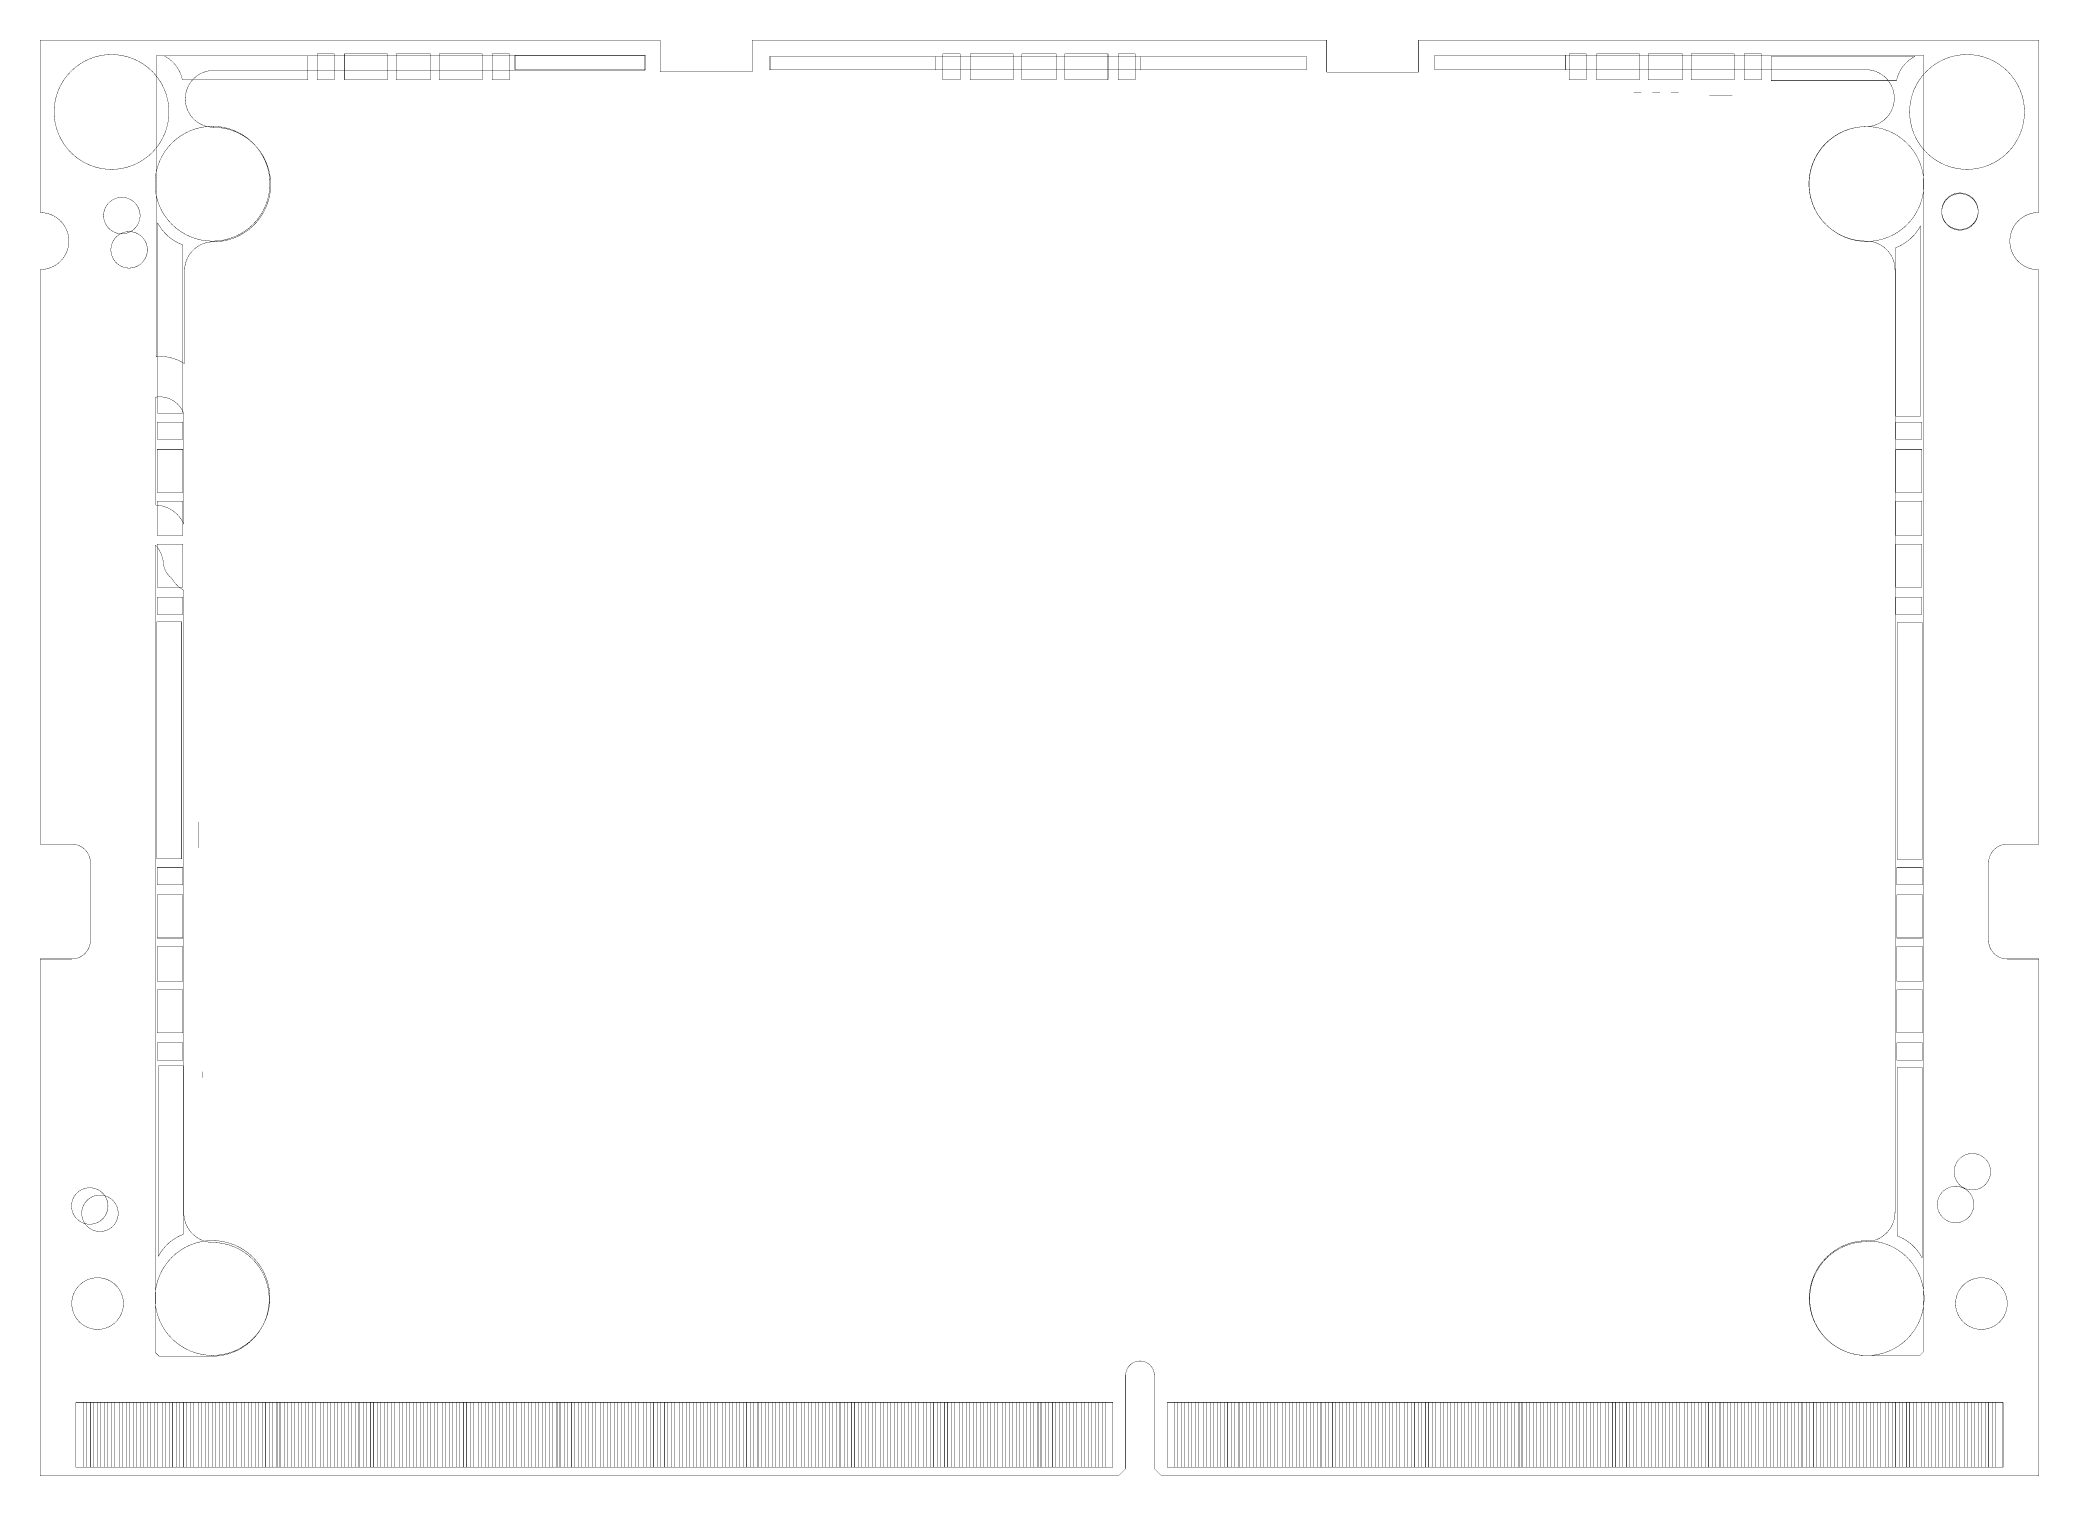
# Model space of a CAD drawing. Header units: millimetres. Extents: x 25.4 to 95, y 25.4 to 75.4.
import ezdxf

# ---------------------------------------------------------------- set-up
doc = ezdxf.new("R2010")
doc.units = ezdxf.units.MM
for name, color, linetype in [('Mechanical14', 56, 'Continuous'), ('Mechanical15', 56, 'Continuous'), ('Mechanical2', 216, 'Continuous'), ('Mechanical3', 76, 'Continuous'), ('Mechanical5', 56, 'Continuous')]:
    doc.layers.add(name, color=color, linetype=linetype)

msp = doc.modelspace()

# ---------------------------------------------------------------- linework, layer by layer
at = {"layer": 'Mechanical14'}
for points, const_width in [([(29.886, 72.904, 1), (25.886, 72.904, 1)], 0.0127), ([(94.501, 72.904, 1), (90.501, 72.904, 1)], 0.0127), ([(25.883, 72.904, 1), (25.89, 72.904, 1)], 0.00635), ([(33.4, 70.405, 1), (29.4, 70.405, 1)], 0.0127), ([(29.883, 72.904, 1), (29.89, 72.904, 1)], 0.00635), ([(91, 70.395, 1), (87, 70.395, 1)], 0.0127), ([(90.497, 72.904, 1), (90.504, 72.904, 1)], 0.00635), ([(94.497, 72.904, 1), (94.504, 72.904, 1)], 0.00635), ([(29.397, 70.405, 1), (29.403, 70.405, 1)], 0.00635), ([(33.397, 70.405, 1), (33.403, 70.405, 1)], 0.00635), ([(86.996, 70.395, 1), (87.003, 70.395, 1)], 0.00635), ([(90.996, 70.395, 1), (91.003, 70.395, 1)], 0.00635), ([(28.88, 69.295, 1), (27.61, 69.295, 1)], 0.0127), ([(92.888, 69.448, 1), (91.618, 69.448, 1)], 0.0127), ([(27.607, 69.295, 1), (27.614, 69.295, 1)], 0.00635), ([(28.877, 69.295, 1), (28.884, 69.295, 1)], 0.00635), ([(91.615, 69.448, 1), (91.622, 69.448, 1)], 0.00635), ([(92.885, 69.448, 1), (92.892, 69.448, 1)], 0.00635), ([(31.043, 39.474, 1), (31.05, 39.474, 1)], 0.00635), ([(31.043, 39.274, 1), (31.05, 39.274, 1)], 0.00635), ([(27.763, 34.802, 1), (26.493, 34.802, 1)], 0.0127), ([(26.49, 34.802, 1), (26.496, 34.802, 1)], 0.00635), ([(27.76, 34.802, 1), (27.766, 34.802, 1)], 0.00635), ([(92.736, 34.853, 1), (91.466, 34.853, 1)], 0.0127), ([(91.463, 34.853, 1), (91.469, 34.853, 1)], 0.00635), ([(92.733, 34.853, 1), (92.739, 34.853, 1)], 0.00635), ([(33.4, 31.599, 1), (29.4, 31.599, 1)], 0.0127), ([(91.007, 31.592, 1), (87.007, 31.592, 1)], 0.0127), ([(28.301, 31.404, 1), (26.501, 31.404, 1)], 0.0127), ([(93.901, 31.404, 1), (92.101, 31.404, 1)], 0.0127), ([(26.497, 31.404, 1), (26.504, 31.404, 1)], 0.00635), ([(28.297, 31.404, 1), (28.304, 31.404, 1)], 0.00635), ([(29.397, 31.599, 1), (29.403, 31.599, 1)], 0.00635), ([(33.397, 31.599, 1), (33.403, 31.599, 1)], 0.00635), ([(87.004, 31.592, 1), (87.01, 31.592, 1)], 0.00635), ([(91.004, 31.592, 1), (91.01, 31.592, 1)], 0.00635), ([(92.097, 31.404, 1), (92.104, 31.404, 1)], 0.00635), ([(93.897, 31.404, 1), (93.904, 31.404, 1)], 0.00635), ([(26.645, 27.964, 1), (26.651, 27.964, 1)], 0.00635), ([(26.645, 27.964, 1), (26.651, 27.964, 1)], 0.00635), ([(27, 27.964, 1), (27.007, 27.964, 1)], 0.00635), ([(27, 27.964, 1), (27.007, 27.964, 1)], 0.00635), ([(27.145, 27.964, 1), (27.151, 27.964, 1)], 0.00635), ([(27.145, 27.964, 1), (27.151, 27.964, 1)], 0.00635), ([(27.5, 27.964, 1), (27.507, 27.964, 1)], 0.00635), ([(27.5, 27.964, 1), (27.507, 27.964, 1)], 0.00635), ([(27.645, 27.964, 1), (27.651, 27.964, 1)], 0.00635), ([(27.645, 27.964, 1), (27.651, 27.964, 1)], 0.00635), ([(28, 27.964, 1), (28.007, 27.964, 1)], 0.00635), ([(28, 27.964, 1), (28.007, 27.964, 1)], 0.00635), ([(28.145, 27.964, 1), (28.151, 27.964, 1)], 0.00635), ([(28.145, 27.964, 1), (28.151, 27.964, 1)], 0.00635), ([(28.5, 27.964, 1), (28.507, 27.964, 1)], 0.00635), ([(28.5, 27.964, 1), (28.507, 27.964, 1)], 0.00635), ([(28.645, 27.964, 1), (28.651, 27.964, 1)], 0.00635), ([(28.645, 27.964, 1), (28.651, 27.964, 1)], 0.00635), ([(29, 27.964, 1), (29.007, 27.964, 1)], 0.00635), ([(29, 27.964, 1), (29.007, 27.964, 1)], 0.00635), ([(29.145, 27.964, 1), (29.151, 27.964, 1)], 0.00635), ([(29.145, 27.964, 1), (29.151, 27.964, 1)], 0.00635), ([(29.5, 27.964, 1), (29.507, 27.964, 1)], 0.00635), ([(29.5, 27.964, 1), (29.507, 27.964, 1)], 0.00635), ([(29.645, 27.964, 1), (29.651, 27.964, 1)], 0.00635), ([(29.645, 27.964, 1), (29.651, 27.964, 1)], 0.00635), ([(30, 27.964, 1), (30.007, 27.964, 1)], 0.00635), ([(30, 27.964, 1), (30.007, 27.964, 1)], 0.00635), ([(30.145, 27.964, 1), (30.151, 27.964, 1)], 0.00635), ([(30.145, 27.964, 1), (30.151, 27.964, 1)], 0.00635), ([(30.5, 27.964, 1), (30.507, 27.964, 1)], 0.00635), ([(30.5, 27.964, 1), (30.507, 27.964, 1)], 0.00635), ([(30.645, 27.964, 1), (30.651, 27.964, 1)], 0.00635), ([(30.645, 27.964, 1), (30.651, 27.964, 1)], 0.00635), ([(31, 27.964, 1), (31.007, 27.964, 1)], 0.00635), ([(31, 27.964, 1), (31.007, 27.964, 1)], 0.00635), ([(31.145, 27.964, 1), (31.151, 27.964, 1)], 0.00635), ([(31.145, 27.964, 1), (31.151, 27.964, 1)], 0.00635), ([(31.5, 27.964, 1), (31.507, 27.964, 1)], 0.00635), ([(31.5, 27.964, 1), (31.507, 27.964, 1)], 0.00635), ([(31.645, 27.964, 1), (31.651, 27.964, 1)], 0.00635), ([(31.645, 27.964, 1), (31.651, 27.964, 1)], 0.00635), ([(32, 27.964, 1), (32.007, 27.964, 1)], 0.00635), ([(32, 27.964, 1), (32.007, 27.964, 1)], 0.00635), ([(32.145, 27.964, 1), (32.151, 27.964, 1)], 0.00635), ([(32.145, 27.964, 1), (32.151, 27.964, 1)], 0.00635), ([(32.5, 27.964, 1), (32.507, 27.964, 1)], 0.00635), ([(32.5, 27.964, 1), (32.507, 27.964, 1)], 0.00635), ([(32.645, 27.964, 1), (32.651, 27.964, 1)], 0.00635), ([(32.645, 27.964, 1), (32.651, 27.964, 1)], 0.00635), ([(33, 27.964, 1), (33.007, 27.964, 1)], 0.00635), ([(33, 27.964, 1), (33.007, 27.964, 1)], 0.00635), ([(33.145, 27.964, 1), (33.151, 27.964, 1)], 0.00635), ([(33.145, 27.964, 1), (33.151, 27.964, 1)], 0.00635), ([(33.5, 27.964, 1), (33.507, 27.964, 1)], 0.00635), ([(33.5, 27.964, 1), (33.507, 27.964, 1)], 0.00635), ([(33.645, 27.964, 1), (33.651, 27.964, 1)], 0.00635), ([(33.645, 27.964, 1), (33.651, 27.964, 1)], 0.00635), ([(34, 27.964, 1), (34.007, 27.964, 1)], 0.00635), ([(34, 27.964, 1), (34.007, 27.964, 1)], 0.00635), ([(34.145, 27.964, 1), (34.151, 27.964, 1)], 0.00635), ([(34.145, 27.964, 1), (34.151, 27.964, 1)], 0.00635), ([(34.5, 27.964, 1), (34.507, 27.964, 1)], 0.00635), ([(34.5, 27.964, 1), (34.507, 27.964, 1)], 0.00635), ([(34.645, 27.964, 1), (34.651, 27.964, 1)], 0.00635), ([(34.645, 27.964, 1), (34.651, 27.964, 1)], 0.00635), ([(35, 27.964, 1), (35.007, 27.964, 1)], 0.00635), ([(35, 27.964, 1), (35.007, 27.964, 1)], 0.00635), ([(35.145, 27.964, 1), (35.151, 27.964, 1)], 0.00635), ([(35.145, 27.964, 1), (35.151, 27.964, 1)], 0.00635), ([(35.5, 27.964, 1), (35.507, 27.964, 1)], 0.00635), ([(35.5, 27.964, 1), (35.507, 27.964, 1)], 0.00635), ([(35.645, 27.964, 1), (35.651, 27.964, 1)], 0.00635), ([(35.645, 27.964, 1), (35.651, 27.964, 1)], 0.00635), ([(36, 27.964, 1), (36.007, 27.964, 1)], 0.00635), ([(36, 27.964, 1), (36.007, 27.964, 1)], 0.00635), ([(36.145, 27.964, 1), (36.151, 27.964, 1)], 0.00635), ([(36.145, 27.964, 1), (36.151, 27.964, 1)], 0.00635), ([(36.5, 27.964, 1), (36.507, 27.964, 1)], 0.00635), ([(36.5, 27.964, 1), (36.507, 27.964, 1)], 0.00635), ([(36.645, 27.964, 1), (36.651, 27.964, 1)], 0.00635), ([(36.645, 27.964, 1), (36.651, 27.964, 1)], 0.00635), ([(37, 27.964, 1), (37.007, 27.964, 1)], 0.00635), ([(37, 27.964, 1), (37.007, 27.964, 1)], 0.00635), ([(37.145, 27.964, 1), (37.151, 27.964, 1)], 0.00635), ([(37.145, 27.964, 1), (37.151, 27.964, 1)], 0.00635), ([(37.5, 27.964, 1), (37.507, 27.964, 1)], 0.00635), ([(37.5, 27.964, 1), (37.507, 27.964, 1)], 0.00635), ([(37.645, 27.964, 1), (37.651, 27.964, 1)], 0.00635), ([(37.645, 27.964, 1), (37.651, 27.964, 1)], 0.00635), ([(38, 27.964, 1), (38.007, 27.964, 1)], 0.00635), ([(38, 27.964, 1), (38.007, 27.964, 1)], 0.00635), ([(38.145, 27.964, 1), (38.151, 27.964, 1)], 0.00635), ([(38.145, 27.964, 1), (38.151, 27.964, 1)], 0.00635), ([(38.5, 27.964, 1), (38.507, 27.964, 1)], 0.00635), ([(38.5, 27.964, 1), (38.507, 27.964, 1)], 0.00635), ([(38.645, 27.964, 1), (38.651, 27.964, 1)], 0.00635), ([(38.645, 27.964, 1), (38.651, 27.964, 1)], 0.00635), ([(39, 27.964, 1), (39.007, 27.964, 1)], 0.00635), ([(39, 27.964, 1), (39.007, 27.964, 1)], 0.00635), ([(39.145, 27.964, 1), (39.151, 27.964, 1)], 0.00635), ([(39.145, 27.964, 1), (39.151, 27.964, 1)], 0.00635), ([(39.5, 27.964, 1), (39.507, 27.964, 1)], 0.00635), ([(39.5, 27.964, 1), (39.507, 27.964, 1)], 0.00635), ([(39.645, 27.964, 1), (39.651, 27.964, 1)], 0.00635), ([(39.645, 27.964, 1), (39.651, 27.964, 1)], 0.00635), ([(40, 27.964, 1), (40.007, 27.964, 1)], 0.00635), ([(40, 27.964, 1), (40.007, 27.964, 1)], 0.00635), ([(40.145, 27.964, 1), (40.151, 27.964, 1)], 0.00635), ([(40.145, 27.964, 1), (40.151, 27.964, 1)], 0.00635), ([(40.5, 27.964, 1), (40.507, 27.964, 1)], 0.00635), ([(40.5, 27.964, 1), (40.507, 27.964, 1)], 0.00635), ([(40.645, 27.964, 1), (40.651, 27.964, 1)], 0.00635), ([(40.645, 27.964, 1), (40.651, 27.964, 1)], 0.00635), ([(41, 27.964, 1), (41.007, 27.964, 1)], 0.00635), ([(41, 27.964, 1), (41.007, 27.964, 1)], 0.00635), ([(41.145, 27.964, 1), (41.151, 27.964, 1)], 0.00635), ([(41.145, 27.964, 1), (41.151, 27.964, 1)], 0.00635), ([(41.5, 27.964, 1), (41.507, 27.964, 1)], 0.00635), ([(41.5, 27.964, 1), (41.507, 27.964, 1)], 0.00635), ([(41.645, 27.964, 1), (41.651, 27.964, 1)], 0.00635), ([(41.645, 27.964, 1), (41.651, 27.964, 1)], 0.00635), ([(42, 27.964, 1), (42.007, 27.964, 1)], 0.00635), ([(42, 27.964, 1), (42.007, 27.964, 1)], 0.00635), ([(42.145, 27.964, 1), (42.151, 27.964, 1)], 0.00635), ([(42.145, 27.964, 1), (42.151, 27.964, 1)], 0.00635), ([(42.5, 27.964, 1), (42.507, 27.964, 1)], 0.00635), ([(42.5, 27.964, 1), (42.507, 27.964, 1)], 0.00635), ([(42.645, 27.964, 1), (42.651, 27.964, 1)], 0.00635), ([(42.645, 27.964, 1), (42.651, 27.964, 1)], 0.00635), ([(43, 27.964, 1), (43.007, 27.964, 1)], 0.00635), ([(43, 27.964, 1), (43.007, 27.964, 1)], 0.00635), ([(43.145, 27.964, 1), (43.151, 27.964, 1)], 0.00635), ([(43.145, 27.964, 1), (43.151, 27.964, 1)], 0.00635), ([(43.5, 27.964, 1), (43.507, 27.964, 1)], 0.00635), ([(43.5, 27.964, 1), (43.507, 27.964, 1)], 0.00635), ([(43.645, 27.964, 1), (43.651, 27.964, 1)], 0.00635), ([(43.645, 27.964, 1), (43.651, 27.964, 1)], 0.00635), ([(44, 27.964, 1), (44.007, 27.964, 1)], 0.00635), ([(44, 27.964, 1), (44.007, 27.964, 1)], 0.00635), ([(44.145, 27.964, 1), (44.151, 27.964, 1)], 0.00635), ([(44.145, 27.964, 1), (44.151, 27.964, 1)], 0.00635), ([(44.5, 27.964, 1), (44.507, 27.964, 1)], 0.00635), ([(44.5, 27.964, 1), (44.507, 27.964, 1)], 0.00635), ([(44.645, 27.964, 1), (44.651, 27.964, 1)], 0.00635), ([(44.645, 27.964, 1), (44.651, 27.964, 1)], 0.00635), ([(45, 27.964, 1), (45.007, 27.964, 1)], 0.00635), ([(45, 27.964, 1), (45.007, 27.964, 1)], 0.00635), ([(45.145, 27.964, 1), (45.151, 27.964, 1)], 0.00635), ([(45.145, 27.964, 1), (45.151, 27.964, 1)], 0.00635), ([(45.5, 27.964, 1), (45.507, 27.964, 1)], 0.00635), ([(45.5, 27.964, 1), (45.507, 27.964, 1)], 0.00635), ([(45.645, 27.964, 1), (45.651, 27.964, 1)], 0.00635), ([(45.645, 27.964, 1), (45.651, 27.964, 1)], 0.00635), ([(46, 27.964, 1), (46.007, 27.964, 1)], 0.00635), ([(46, 27.964, 1), (46.007, 27.964, 1)], 0.00635), ([(46.145, 27.964, 1), (46.151, 27.964, 1)], 0.00635), ([(46.145, 27.964, 1), (46.151, 27.964, 1)], 0.00635), ([(46.5, 27.964, 1), (46.507, 27.964, 1)], 0.00635), ([(46.5, 27.964, 1), (46.507, 27.964, 1)], 0.00635), ([(46.645, 27.964, 1), (46.651, 27.964, 1)], 0.00635), ([(46.645, 27.964, 1), (46.651, 27.964, 1)], 0.00635), ([(47, 27.964, 1), (47.007, 27.964, 1)], 0.00635), ([(47, 27.964, 1), (47.007, 27.964, 1)], 0.00635), ([(47.145, 27.964, 1), (47.151, 27.964, 1)], 0.00635), ([(47.145, 27.964, 1), (47.151, 27.964, 1)], 0.00635), ([(47.5, 27.964, 1), (47.507, 27.964, 1)], 0.00635), ([(47.5, 27.964, 1), (47.507, 27.964, 1)], 0.00635), ([(47.645, 27.964, 1), (47.651, 27.964, 1)], 0.00635), ([(47.645, 27.964, 1), (47.651, 27.964, 1)], 0.00635), ([(48, 27.964, 1), (48.007, 27.964, 1)], 0.00635), ([(48, 27.964, 1), (48.007, 27.964, 1)], 0.00635), ([(48.145, 27.964, 1), (48.151, 27.964, 1)], 0.00635), ([(48.145, 27.964, 1), (48.151, 27.964, 1)], 0.00635), ([(48.5, 27.964, 1), (48.507, 27.964, 1)], 0.00635), ([(48.5, 27.964, 1), (48.507, 27.964, 1)], 0.00635), ([(48.645, 27.964, 1), (48.651, 27.964, 1)], 0.00635), ([(48.645, 27.964, 1), (48.651, 27.964, 1)], 0.00635), ([(49, 27.964, 1), (49.007, 27.964, 1)], 0.00635), ([(49, 27.964, 1), (49.007, 27.964, 1)], 0.00635), ([(49.145, 27.964, 1), (49.151, 27.964, 1)], 0.00635), ([(49.145, 27.964, 1), (49.151, 27.964, 1)], 0.00635), ([(49.5, 27.964, 1), (49.507, 27.964, 1)], 0.00635), ([(49.5, 27.964, 1), (49.507, 27.964, 1)], 0.00635), ([(49.645, 27.964, 1), (49.651, 27.964, 1)], 0.00635), ([(49.645, 27.964, 1), (49.651, 27.964, 1)], 0.00635), ([(50, 27.964, 1), (50.007, 27.964, 1)], 0.00635), ([(50, 27.964, 1), (50.007, 27.964, 1)], 0.00635), ([(50.145, 27.964, 1), (50.151, 27.964, 1)], 0.00635), ([(50.145, 27.964, 1), (50.151, 27.964, 1)], 0.00635), ([(50.5, 27.964, 1), (50.507, 27.964, 1)], 0.00635), ([(50.5, 27.964, 1), (50.507, 27.964, 1)], 0.00635), ([(50.645, 27.964, 1), (50.651, 27.964, 1)], 0.00635), ([(50.645, 27.964, 1), (50.651, 27.964, 1)], 0.00635), ([(51, 27.964, 1), (51.007, 27.964, 1)], 0.00635), ([(51, 27.964, 1), (51.007, 27.964, 1)], 0.00635), ([(51.145, 27.964, 1), (51.151, 27.964, 1)], 0.00635), ([(51.145, 27.964, 1), (51.151, 27.964, 1)], 0.00635), ([(51.5, 27.964, 1), (51.507, 27.964, 1)], 0.00635), ([(51.5, 27.964, 1), (51.507, 27.964, 1)], 0.00635), ([(51.645, 27.964, 1), (51.651, 27.964, 1)], 0.00635), ([(51.645, 27.964, 1), (51.651, 27.964, 1)], 0.00635), ([(52, 27.964, 1), (52.007, 27.964, 1)], 0.00635), ([(52, 27.964, 1), (52.007, 27.964, 1)], 0.00635), ([(52.145, 27.964, 1), (52.151, 27.964, 1)], 0.00635), ([(52.145, 27.964, 1), (52.151, 27.964, 1)], 0.00635), ([(52.5, 27.964, 1), (52.507, 27.964, 1)], 0.00635), ([(52.5, 27.964, 1), (52.507, 27.964, 1)], 0.00635), ([(52.645, 27.964, 1), (52.651, 27.964, 1)], 0.00635), ([(52.645, 27.964, 1), (52.651, 27.964, 1)], 0.00635), ([(53, 27.964, 1), (53.007, 27.964, 1)], 0.00635), ([(53, 27.964, 1), (53.007, 27.964, 1)], 0.00635), ([(53.145, 27.964, 1), (53.151, 27.964, 1)], 0.00635), ([(53.145, 27.964, 1), (53.151, 27.964, 1)], 0.00635), ([(53.5, 27.964, 1), (53.507, 27.964, 1)], 0.00635), ([(53.5, 27.964, 1), (53.507, 27.964, 1)], 0.00635), ([(53.645, 27.964, 1), (53.651, 27.964, 1)], 0.00635), ([(53.645, 27.964, 1), (53.651, 27.964, 1)], 0.00635), ([(54, 27.964, 1), (54.007, 27.964, 1)], 0.00635), ([(54, 27.964, 1), (54.007, 27.964, 1)], 0.00635), ([(54.145, 27.964, 1), (54.151, 27.964, 1)], 0.00635), ([(54.145, 27.964, 1), (54.151, 27.964, 1)], 0.00635), ([(54.5, 27.964, 1), (54.507, 27.964, 1)], 0.00635), ([(54.5, 27.964, 1), (54.507, 27.964, 1)], 0.00635), ([(54.645, 27.964, 1), (54.651, 27.964, 1)], 0.00635), ([(54.645, 27.964, 1), (54.651, 27.964, 1)], 0.00635), ([(55, 27.964, 1), (55.007, 27.964, 1)], 0.00635), ([(55, 27.964, 1), (55.007, 27.964, 1)], 0.00635), ([(55.145, 27.964, 1), (55.151, 27.964, 1)], 0.00635), ([(55.145, 27.964, 1), (55.151, 27.964, 1)], 0.00635), ([(55.5, 27.964, 1), (55.507, 27.964, 1)], 0.00635), ([(55.5, 27.964, 1), (55.507, 27.964, 1)], 0.00635), ([(55.645, 27.964, 1), (55.651, 27.964, 1)], 0.00635), ([(55.645, 27.964, 1), (55.651, 27.964, 1)], 0.00635), ([(56, 27.964, 1), (56.007, 27.964, 1)], 0.00635), ([(56, 27.964, 1), (56.007, 27.964, 1)], 0.00635), ([(56.145, 27.964, 1), (56.151, 27.964, 1)], 0.00635), ([(56.145, 27.964, 1), (56.151, 27.964, 1)], 0.00635), ([(56.5, 27.964, 1), (56.507, 27.964, 1)], 0.00635), ([(56.5, 27.964, 1), (56.507, 27.964, 1)], 0.00635), ([(56.645, 27.964, 1), (56.651, 27.964, 1)], 0.00635), ([(56.645, 27.964, 1), (56.651, 27.964, 1)], 0.00635), ([(57, 27.964, 1), (57.007, 27.964, 1)], 0.00635), ([(57, 27.964, 1), (57.007, 27.964, 1)], 0.00635), ([(57.145, 27.964, 1), (57.151, 27.964, 1)], 0.00635), ([(57.145, 27.964, 1), (57.151, 27.964, 1)], 0.00635), ([(57.5, 27.964, 1), (57.507, 27.964, 1)], 0.00635), ([(57.5, 27.964, 1), (57.507, 27.964, 1)], 0.00635), ([(57.645, 27.964, 1), (57.651, 27.964, 1)], 0.00635), ([(57.645, 27.964, 1), (57.651, 27.964, 1)], 0.00635), ([(58, 27.964, 1), (58.007, 27.964, 1)], 0.00635), ([(58, 27.964, 1), (58.007, 27.964, 1)], 0.00635), ([(58.145, 27.964, 1), (58.151, 27.964, 1)], 0.00635), ([(58.145, 27.964, 1), (58.151, 27.964, 1)], 0.00635), ([(58.5, 27.964, 1), (58.507, 27.964, 1)], 0.00635), ([(58.5, 27.964, 1), (58.507, 27.964, 1)], 0.00635), ([(58.645, 27.964, 1), (58.651, 27.964, 1)], 0.00635), ([(58.645, 27.964, 1), (58.651, 27.964, 1)], 0.00635), ([(59, 27.964, 1), (59.007, 27.964, 1)], 0.00635), ([(59, 27.964, 1), (59.007, 27.964, 1)], 0.00635), ([(59.145, 27.964, 1), (59.151, 27.964, 1)], 0.00635), ([(59.145, 27.964, 1), (59.151, 27.964, 1)], 0.00635), ([(59.5, 27.964, 1), (59.507, 27.964, 1)], 0.00635), ([(59.5, 27.964, 1), (59.507, 27.964, 1)], 0.00635), ([(59.645, 27.964, 1), (59.651, 27.964, 1)], 0.00635), ([(59.645, 27.964, 1), (59.651, 27.964, 1)], 0.00635), ([(60, 27.964, 1), (60.007, 27.964, 1)], 0.00635), ([(60, 27.964, 1), (60.007, 27.964, 1)], 0.00635), ([(60.145, 27.964, 1), (60.151, 27.964, 1)], 0.00635), ([(60.145, 27.964, 1), (60.151, 27.964, 1)], 0.00635), ([(60.5, 27.964, 1), (60.507, 27.964, 1)], 0.00635), ([(60.5, 27.964, 1), (60.507, 27.964, 1)], 0.00635), ([(60.645, 27.964, 1), (60.651, 27.964, 1)], 0.00635), ([(60.645, 27.964, 1), (60.651, 27.964, 1)], 0.00635), ([(61, 27.964, 1), (61.007, 27.964, 1)], 0.00635), ([(61, 27.964, 1), (61.007, 27.964, 1)], 0.00635), ([(61.145, 27.964, 1), (61.151, 27.964, 1)], 0.00635), ([(61.145, 27.964, 1), (61.151, 27.964, 1)], 0.00635), ([(61.5, 27.964, 1), (61.507, 27.964, 1)], 0.00635), ([(61.5, 27.964, 1), (61.507, 27.964, 1)], 0.00635), ([(61.645, 27.964, 1), (61.651, 27.964, 1)], 0.00635), ([(61.645, 27.964, 1), (61.651, 27.964, 1)], 0.00635), ([(62, 27.964, 1), (62.007, 27.964, 1)], 0.00635), ([(62, 27.964, 1), (62.007, 27.964, 1)], 0.00635), ([(62.145, 27.964, 1), (62.151, 27.964, 1)], 0.00635), ([(62.145, 27.964, 1), (62.151, 27.964, 1)], 0.00635), ([(62.5, 27.964, 1), (62.507, 27.964, 1)], 0.00635), ([(62.5, 27.964, 1), (62.507, 27.964, 1)], 0.00635), ([(64.645, 27.964, 1), (64.651, 27.964, 1)], 0.00635), ([(64.645, 27.964, 1), (64.651, 27.964, 1)], 0.00635), ([(65, 27.964, 1), (65.007, 27.964, 1)], 0.00635), ([(65, 27.964, 1), (65.007, 27.964, 1)], 0.00635), ([(65.145, 27.964, 1), (65.151, 27.964, 1)], 0.00635), ([(65.145, 27.964, 1), (65.151, 27.964, 1)], 0.00635), ([(65.5, 27.964, 1), (65.507, 27.964, 1)], 0.00635), ([(65.5, 27.964, 1), (65.507, 27.964, 1)], 0.00635), ([(65.645, 27.964, 1), (65.651, 27.964, 1)], 0.00635), ([(65.645, 27.964, 1), (65.651, 27.964, 1)], 0.00635), ([(66, 27.964, 1), (66.007, 27.964, 1)], 0.00635), ([(66, 27.964, 1), (66.007, 27.964, 1)], 0.00635), ([(66.145, 27.964, 1), (66.151, 27.964, 1)], 0.00635), ([(66.145, 27.964, 1), (66.151, 27.964, 1)], 0.00635), ([(66.5, 27.964, 1), (66.507, 27.964, 1)], 0.00635), ([(66.5, 27.964, 1), (66.507, 27.964, 1)], 0.00635), ([(66.645, 27.964, 1), (66.651, 27.964, 1)], 0.00635), ([(66.645, 27.964, 1), (66.651, 27.964, 1)], 0.00635), ([(67, 27.964, 1), (67.007, 27.964, 1)], 0.00635), ([(67, 27.964, 1), (67.007, 27.964, 1)], 0.00635), ([(67.145, 27.964, 1), (67.151, 27.964, 1)], 0.00635), ([(67.145, 27.964, 1), (67.151, 27.964, 1)], 0.00635), ([(67.5, 27.964, 1), (67.507, 27.964, 1)], 0.00635), ([(67.5, 27.964, 1), (67.507, 27.964, 1)], 0.00635), ([(67.645, 27.964, 1), (67.651, 27.964, 1)], 0.00635), ([(67.645, 27.964, 1), (67.651, 27.964, 1)], 0.00635), ([(68, 27.964, 1), (68.007, 27.964, 1)], 0.00635), ([(68, 27.964, 1), (68.007, 27.964, 1)], 0.00635), ([(68.145, 27.964, 1), (68.151, 27.964, 1)], 0.00635), ([(68.145, 27.964, 1), (68.151, 27.964, 1)], 0.00635), ([(68.5, 27.964, 1), (68.507, 27.964, 1)], 0.00635), ([(68.5, 27.964, 1), (68.507, 27.964, 1)], 0.00635), ([(68.645, 27.964, 1), (68.651, 27.964, 1)], 0.00635), ([(68.645, 27.964, 1), (68.651, 27.964, 1)], 0.00635), ([(69, 27.964, 1), (69.007, 27.964, 1)], 0.00635), ([(69, 27.964, 1), (69.007, 27.964, 1)], 0.00635), ([(69.145, 27.964, 1), (69.151, 27.964, 1)], 0.00635), ([(69.145, 27.964, 1), (69.151, 27.964, 1)], 0.00635), ([(69.5, 27.964, 1), (69.507, 27.964, 1)], 0.00635), ([(69.5, 27.964, 1), (69.507, 27.964, 1)], 0.00635), ([(69.645, 27.964, 1), (69.651, 27.964, 1)], 0.00635), ([(69.645, 27.964, 1), (69.651, 27.964, 1)], 0.00635), ([(70, 27.964, 1), (70.007, 27.964, 1)], 0.00635), ([(70, 27.964, 1), (70.007, 27.964, 1)], 0.00635), ([(70.145, 27.964, 1), (70.151, 27.964, 1)], 0.00635), ([(70.145, 27.964, 1), (70.151, 27.964, 1)], 0.00635), ([(70.5, 27.964, 1), (70.507, 27.964, 1)], 0.00635), ([(70.5, 27.964, 1), (70.507, 27.964, 1)], 0.00635), ([(70.645, 27.964, 1), (70.651, 27.964, 1)], 0.00635), ([(70.645, 27.964, 1), (70.651, 27.964, 1)], 0.00635), ([(71, 27.964, 1), (71.007, 27.964, 1)], 0.00635), ([(71, 27.964, 1), (71.007, 27.964, 1)], 0.00635), ([(71.145, 27.964, 1), (71.151, 27.964, 1)], 0.00635), ([(71.145, 27.964, 1), (71.151, 27.964, 1)], 0.00635), ([(71.5, 27.964, 1), (71.507, 27.964, 1)], 0.00635), ([(71.5, 27.964, 1), (71.507, 27.964, 1)], 0.00635), ([(71.645, 27.964, 1), (71.651, 27.964, 1)], 0.00635), ([(71.645, 27.964, 1), (71.651, 27.964, 1)], 0.00635), ([(72, 27.964, 1), (72.007, 27.964, 1)], 0.00635), ([(72, 27.964, 1), (72.007, 27.964, 1)], 0.00635), ([(72.145, 27.964, 1), (72.151, 27.964, 1)], 0.00635), ([(72.145, 27.964, 1), (72.151, 27.964, 1)], 0.00635), ([(72.5, 27.964, 1), (72.507, 27.964, 1)], 0.00635), ([(72.5, 27.964, 1), (72.507, 27.964, 1)], 0.00635), ([(72.645, 27.964, 1), (72.651, 27.964, 1)], 0.00635), ([(72.645, 27.964, 1), (72.651, 27.964, 1)], 0.00635), ([(73, 27.964, 1), (73.007, 27.964, 1)], 0.00635), ([(73, 27.964, 1), (73.007, 27.964, 1)], 0.00635), ([(73.145, 27.964, 1), (73.151, 27.964, 1)], 0.00635), ([(73.145, 27.964, 1), (73.151, 27.964, 1)], 0.00635), ([(73.5, 27.964, 1), (73.507, 27.964, 1)], 0.00635), ([(73.5, 27.964, 1), (73.507, 27.964, 1)], 0.00635), ([(73.645, 27.964, 1), (73.651, 27.964, 1)], 0.00635), ([(73.645, 27.964, 1), (73.651, 27.964, 1)], 0.00635), ([(74, 27.964, 1), (74.007, 27.964, 1)], 0.00635), ([(74, 27.964, 1), (74.007, 27.964, 1)], 0.00635), ([(74.145, 27.964, 1), (74.151, 27.964, 1)], 0.00635), ([(74.145, 27.964, 1), (74.151, 27.964, 1)], 0.00635), ([(74.5, 27.964, 1), (74.507, 27.964, 1)], 0.00635), ([(74.5, 27.964, 1), (74.507, 27.964, 1)], 0.00635), ([(74.645, 27.964, 1), (74.651, 27.964, 1)], 0.00635), ([(74.645, 27.964, 1), (74.651, 27.964, 1)], 0.00635), ([(75, 27.964, 1), (75.007, 27.964, 1)], 0.00635), ([(75, 27.964, 1), (75.007, 27.964, 1)], 0.00635), ([(75.145, 27.964, 1), (75.151, 27.964, 1)], 0.00635), ([(75.145, 27.964, 1), (75.151, 27.964, 1)], 0.00635), ([(75.5, 27.964, 1), (75.507, 27.964, 1)], 0.00635), ([(75.5, 27.964, 1), (75.507, 27.964, 1)], 0.00635), ([(75.645, 27.964, 1), (75.651, 27.964, 1)], 0.00635), ([(75.645, 27.964, 1), (75.651, 27.964, 1)], 0.00635), ([(76, 27.964, 1), (76.007, 27.964, 1)], 0.00635), ([(76, 27.964, 1), (76.007, 27.964, 1)], 0.00635), ([(76.145, 27.964, 1), (76.151, 27.964, 1)], 0.00635), ([(76.145, 27.964, 1), (76.151, 27.964, 1)], 0.00635), ([(76.5, 27.964, 1), (76.507, 27.964, 1)], 0.00635), ([(76.5, 27.964, 1), (76.507, 27.964, 1)], 0.00635), ([(76.645, 27.964, 1), (76.651, 27.964, 1)], 0.00635), ([(76.645, 27.964, 1), (76.651, 27.964, 1)], 0.00635), ([(77, 27.964, 1), (77.007, 27.964, 1)], 0.00635), ([(77, 27.964, 1), (77.007, 27.964, 1)], 0.00635), ([(77.145, 27.964, 1), (77.151, 27.964, 1)], 0.00635), ([(77.145, 27.964, 1), (77.151, 27.964, 1)], 0.00635), ([(77.5, 27.964, 1), (77.507, 27.964, 1)], 0.00635), ([(77.5, 27.964, 1), (77.507, 27.964, 1)], 0.00635), ([(77.645, 27.964, 1), (77.651, 27.964, 1)], 0.00635), ([(77.645, 27.964, 1), (77.651, 27.964, 1)], 0.00635), ([(78, 27.964, 1), (78.007, 27.964, 1)], 0.00635), ([(78, 27.964, 1), (78.007, 27.964, 1)], 0.00635), ([(78.145, 27.964, 1), (78.151, 27.964, 1)], 0.00635), ([(78.145, 27.964, 1), (78.151, 27.964, 1)], 0.00635), ([(78.5, 27.964, 1), (78.507, 27.964, 1)], 0.00635), ([(78.5, 27.964, 1), (78.507, 27.964, 1)], 0.00635), ([(78.645, 27.964, 1), (78.651, 27.964, 1)], 0.00635), ([(78.645, 27.964, 1), (78.651, 27.964, 1)], 0.00635), ([(79, 27.964, 1), (79.007, 27.964, 1)], 0.00635), ([(79, 27.964, 1), (79.007, 27.964, 1)], 0.00635), ([(79.145, 27.964, 1), (79.151, 27.964, 1)], 0.00635), ([(79.145, 27.964, 1), (79.151, 27.964, 1)], 0.00635), ([(79.5, 27.964, 1), (79.507, 27.964, 1)], 0.00635), ([(79.5, 27.964, 1), (79.507, 27.964, 1)], 0.00635), ([(79.645, 27.964, 1), (79.651, 27.964, 1)], 0.00635), ([(79.645, 27.964, 1), (79.651, 27.964, 1)], 0.00635), ([(80, 27.964, 1), (80.007, 27.964, 1)], 0.00635), ([(80, 27.964, 1), (80.007, 27.964, 1)], 0.00635), ([(80.145, 27.964, 1), (80.151, 27.964, 1)], 0.00635), ([(80.145, 27.964, 1), (80.151, 27.964, 1)], 0.00635), ([(80.5, 27.964, 1), (80.507, 27.964, 1)], 0.00635), ([(80.5, 27.964, 1), (80.507, 27.964, 1)], 0.00635), ([(80.645, 27.964, 1), (80.651, 27.964, 1)], 0.00635), ([(80.645, 27.964, 1), (80.651, 27.964, 1)], 0.00635), ([(81, 27.964, 1), (81.007, 27.964, 1)], 0.00635), ([(81, 27.964, 1), (81.007, 27.964, 1)], 0.00635), ([(81.145, 27.964, 1), (81.151, 27.964, 1)], 0.00635), ([(81.145, 27.964, 1), (81.151, 27.964, 1)], 0.00635), ([(81.5, 27.964, 1), (81.507, 27.964, 1)], 0.00635), ([(81.5, 27.964, 1), (81.507, 27.964, 1)], 0.00635), ([(81.645, 27.964, 1), (81.651, 27.964, 1)], 0.00635), ([(81.645, 27.964, 1), (81.651, 27.964, 1)], 0.00635), ([(82, 27.964, 1), (82.007, 27.964, 1)], 0.00635), ([(82, 27.964, 1), (82.007, 27.964, 1)], 0.00635), ([(82.145, 27.964, 1), (82.151, 27.964, 1)], 0.00635), ([(82.145, 27.964, 1), (82.151, 27.964, 1)], 0.00635), ([(82.5, 27.964, 1), (82.507, 27.964, 1)], 0.00635), ([(82.5, 27.964, 1), (82.507, 27.964, 1)], 0.00635), ([(82.645, 27.964, 1), (82.651, 27.964, 1)], 0.00635), ([(82.645, 27.964, 1), (82.651, 27.964, 1)], 0.00635), ([(83, 27.964, 1), (83.007, 27.964, 1)], 0.00635), ([(83, 27.964, 1), (83.007, 27.964, 1)], 0.00635), ([(83.145, 27.964, 1), (83.151, 27.964, 1)], 0.00635), ([(83.145, 27.964, 1), (83.151, 27.964, 1)], 0.00635), ([(83.5, 27.964, 1), (83.507, 27.964, 1)], 0.00635), ([(83.5, 27.964, 1), (83.507, 27.964, 1)], 0.00635), ([(83.645, 27.964, 1), (83.651, 27.964, 1)], 0.00635), ([(83.645, 27.964, 1), (83.651, 27.964, 1)], 0.00635), ([(84, 27.964, 1), (84.007, 27.964, 1)], 0.00635), ([(84, 27.964, 1), (84.007, 27.964, 1)], 0.00635), ([(84.145, 27.964, 1), (84.151, 27.964, 1)], 0.00635), ([(84.145, 27.964, 1), (84.151, 27.964, 1)], 0.00635), ([(84.5, 27.964, 1), (84.507, 27.964, 1)], 0.00635), ([(84.5, 27.964, 1), (84.507, 27.964, 1)], 0.00635), ([(84.645, 27.964, 1), (84.651, 27.964, 1)], 0.00635), ([(84.645, 27.964, 1), (84.651, 27.964, 1)], 0.00635), ([(85, 27.964, 1), (85.007, 27.964, 1)], 0.00635), ([(85, 27.964, 1), (85.007, 27.964, 1)], 0.00635), ([(85.145, 27.964, 1), (85.151, 27.964, 1)], 0.00635), ([(85.145, 27.964, 1), (85.151, 27.964, 1)], 0.00635), ([(85.5, 27.964, 1), (85.507, 27.964, 1)], 0.00635), ([(85.5, 27.964, 1), (85.507, 27.964, 1)], 0.00635), ([(85.645, 27.964, 1), (85.651, 27.964, 1)], 0.00635), ([(85.645, 27.964, 1), (85.651, 27.964, 1)], 0.00635), ([(86, 27.964, 1), (86.007, 27.964, 1)], 0.00635), ([(86, 27.964, 1), (86.007, 27.964, 1)], 0.00635), ([(86.145, 27.964, 1), (86.151, 27.964, 1)], 0.00635), ([(86.145, 27.964, 1), (86.151, 27.964, 1)], 0.00635), ([(86.5, 27.964, 1), (86.507, 27.964, 1)], 0.00635), ([(86.5, 27.964, 1), (86.507, 27.964, 1)], 0.00635), ([(86.645, 27.964, 1), (86.651, 27.964, 1)], 0.00635), ([(86.645, 27.964, 1), (86.651, 27.964, 1)], 0.00635), ([(87, 27.964, 1), (87.007, 27.964, 1)], 0.00635), ([(87, 27.964, 1), (87.007, 27.964, 1)], 0.00635), ([(87.145, 27.964, 1), (87.151, 27.964, 1)], 0.00635), ([(87.145, 27.964, 1), (87.151, 27.964, 1)], 0.00635), ([(87.5, 27.964, 1), (87.507, 27.964, 1)], 0.00635), ([(87.5, 27.964, 1), (87.507, 27.964, 1)], 0.00635), ([(87.645, 27.964, 1), (87.651, 27.964, 1)], 0.00635), ([(87.645, 27.964, 1), (87.651, 27.964, 1)], 0.00635), ([(88, 27.964, 1), (88.007, 27.964, 1)], 0.00635), ([(88, 27.964, 1), (88.007, 27.964, 1)], 0.00635), ([(88.145, 27.964, 1), (88.151, 27.964, 1)], 0.00635), ([(88.145, 27.964, 1), (88.151, 27.964, 1)], 0.00635), ([(88.5, 27.964, 1), (88.507, 27.964, 1)], 0.00635), ([(88.5, 27.964, 1), (88.507, 27.964, 1)], 0.00635), ([(88.645, 27.964, 1), (88.651, 27.964, 1)], 0.00635), ([(88.645, 27.964, 1), (88.651, 27.964, 1)], 0.00635), ([(89, 27.964, 1), (89.007, 27.964, 1)], 0.00635), ([(89, 27.964, 1), (89.007, 27.964, 1)], 0.00635), ([(89.145, 27.964, 1), (89.151, 27.964, 1)], 0.00635), ([(89.145, 27.964, 1), (89.151, 27.964, 1)], 0.00635), ([(89.5, 27.964, 1), (89.507, 27.964, 1)], 0.00635), ([(89.5, 27.964, 1), (89.507, 27.964, 1)], 0.00635), ([(89.645, 27.964, 1), (89.651, 27.964, 1)], 0.00635), ([(89.645, 27.964, 1), (89.651, 27.964, 1)], 0.00635), ([(90, 27.964, 1), (90.007, 27.964, 1)], 0.00635), ([(90, 27.964, 1), (90.007, 27.964, 1)], 0.00635), ([(90.145, 27.964, 1), (90.151, 27.964, 1)], 0.00635), ([(90.145, 27.964, 1), (90.151, 27.964, 1)], 0.00635), ([(90.5, 27.964, 1), (90.507, 27.964, 1)], 0.00635), ([(90.5, 27.964, 1), (90.507, 27.964, 1)], 0.00635), ([(90.645, 27.964, 1), (90.651, 27.964, 1)], 0.00635), ([(90.645, 27.964, 1), (90.651, 27.964, 1)], 0.00635), ([(91, 27.964, 1), (91.007, 27.964, 1)], 0.00635), ([(91, 27.964, 1), (91.007, 27.964, 1)], 0.00635), ([(91.145, 27.964, 1), (91.151, 27.964, 1)], 0.00635), ([(91.145, 27.964, 1), (91.151, 27.964, 1)], 0.00635), ([(91.5, 27.964, 1), (91.507, 27.964, 1)], 0.00635), ([(91.5, 27.964, 1), (91.507, 27.964, 1)], 0.00635), ([(91.645, 27.964, 1), (91.651, 27.964, 1)], 0.00635), ([(91.645, 27.964, 1), (91.651, 27.964, 1)], 0.00635), ([(92, 27.964, 1), (92.007, 27.964, 1)], 0.00635), ([(92, 27.964, 1), (92.007, 27.964, 1)], 0.00635), ([(92.145, 27.964, 1), (92.151, 27.964, 1)], 0.00635), ([(92.145, 27.964, 1), (92.151, 27.964, 1)], 0.00635), ([(92.5, 27.964, 1), (92.507, 27.964, 1)], 0.00635), ([(92.5, 27.964, 1), (92.507, 27.964, 1)], 0.00635), ([(92.645, 27.964, 1), (92.651, 27.964, 1)], 0.00635), ([(92.645, 27.964, 1), (92.651, 27.964, 1)], 0.00635), ([(93, 27.964, 1), (93.007, 27.964, 1)], 0.00635), ([(93, 27.964, 1), (93.007, 27.964, 1)], 0.00635), ([(93.145, 27.964, 1), (93.151, 27.964, 1)], 0.00635), ([(93.145, 27.964, 1), (93.151, 27.964, 1)], 0.00635), ([(93.5, 27.964, 1), (93.507, 27.964, 1)], 0.00635), ([(93.5, 27.964, 1), (93.507, 27.964, 1)], 0.00635), ([(26.645, 25.704, 1), (26.651, 25.704, 1)], 0.00635), ([(26.645, 25.704, 1), (26.651, 25.704, 1)], 0.00635), ([(27, 25.704, 1), (27.007, 25.704, 1)], 0.00635), ([(27, 25.704, 1), (27.007, 25.704, 1)], 0.00635), ([(27.145, 25.704, 1), (27.151, 25.704, 1)], 0.00635), ([(27.145, 25.704, 1), (27.151, 25.704, 1)], 0.00635), ([(27.5, 25.704, 1), (27.507, 25.704, 1)], 0.00635), ([(27.5, 25.704, 1), (27.507, 25.704, 1)], 0.00635), ([(27.645, 25.704, 1), (27.651, 25.704, 1)], 0.00635), ([(27.645, 25.704, 1), (27.651, 25.704, 1)], 0.00635), ([(28, 25.704, 1), (28.007, 25.704, 1)], 0.00635), ([(28, 25.704, 1), (28.007, 25.704, 1)], 0.00635), ([(28.145, 25.704, 1), (28.151, 25.704, 1)], 0.00635), ([(28.145, 25.704, 1), (28.151, 25.704, 1)], 0.00635), ([(28.5, 25.704, 1), (28.507, 25.704, 1)], 0.00635), ([(28.5, 25.704, 1), (28.507, 25.704, 1)], 0.00635), ([(28.645, 25.704, 1), (28.651, 25.704, 1)], 0.00635), ([(28.645, 25.704, 1), (28.651, 25.704, 1)], 0.00635), ([(29, 25.704, 1), (29.007, 25.704, 1)], 0.00635), ([(29, 25.704, 1), (29.007, 25.704, 1)], 0.00635), ([(29.145, 25.704, 1), (29.151, 25.704, 1)], 0.00635), ([(29.145, 25.704, 1), (29.151, 25.704, 1)], 0.00635), ([(29.5, 25.704, 1), (29.507, 25.704, 1)], 0.00635), ([(29.5, 25.704, 1), (29.507, 25.704, 1)], 0.00635), ([(29.645, 25.704, 1), (29.651, 25.704, 1)], 0.00635), ([(29.645, 25.704, 1), (29.651, 25.704, 1)], 0.00635), ([(30, 25.704, 1), (30.007, 25.704, 1)], 0.00635), ([(30, 25.704, 1), (30.007, 25.704, 1)], 0.00635), ([(30.145, 25.704, 1), (30.151, 25.704, 1)], 0.00635), ([(30.145, 25.704, 1), (30.151, 25.704, 1)], 0.00635), ([(30.5, 25.704, 1), (30.507, 25.704, 1)], 0.00635), ([(30.5, 25.704, 1), (30.507, 25.704, 1)], 0.00635), ([(30.645, 25.704, 1), (30.651, 25.704, 1)], 0.00635), ([(30.645, 25.704, 1), (30.651, 25.704, 1)], 0.00635), ([(31, 25.704, 1), (31.007, 25.704, 1)], 0.00635), ([(31, 25.704, 1), (31.007, 25.704, 1)], 0.00635), ([(31.145, 25.704, 1), (31.151, 25.704, 1)], 0.00635), ([(31.145, 25.704, 1), (31.151, 25.704, 1)], 0.00635), ([(31.5, 25.704, 1), (31.507, 25.704, 1)], 0.00635), ([(31.5, 25.704, 1), (31.507, 25.704, 1)], 0.00635), ([(31.645, 25.704, 1), (31.651, 25.704, 1)], 0.00635), ([(31.645, 25.704, 1), (31.651, 25.704, 1)], 0.00635), ([(32, 25.704, 1), (32.007, 25.704, 1)], 0.00635), ([(32, 25.704, 1), (32.007, 25.704, 1)], 0.00635), ([(32.145, 25.704, 1), (32.151, 25.704, 1)], 0.00635), ([(32.145, 25.704, 1), (32.151, 25.704, 1)], 0.00635), ([(32.5, 25.704, 1), (32.507, 25.704, 1)], 0.00635), ([(32.5, 25.704, 1), (32.507, 25.704, 1)], 0.00635), ([(32.645, 25.704, 1), (32.651, 25.704, 1)], 0.00635), ([(32.645, 25.704, 1), (32.651, 25.704, 1)], 0.00635), ([(33, 25.704, 1), (33.007, 25.704, 1)], 0.00635), ([(33, 25.704, 1), (33.007, 25.704, 1)], 0.00635), ([(33.145, 25.704, 1), (33.151, 25.704, 1)], 0.00635), ([(33.145, 25.704, 1), (33.151, 25.704, 1)], 0.00635), ([(33.5, 25.704, 1), (33.507, 25.704, 1)], 0.00635), ([(33.5, 25.704, 1), (33.507, 25.704, 1)], 0.00635), ([(33.645, 25.704, 1), (33.651, 25.704, 1)], 0.00635), ([(33.645, 25.704, 1), (33.651, 25.704, 1)], 0.00635), ([(34, 25.704, 1), (34.007, 25.704, 1)], 0.00635), ([(34, 25.704, 1), (34.007, 25.704, 1)], 0.00635), ([(34.145, 25.704, 1), (34.151, 25.704, 1)], 0.00635), ([(34.145, 25.704, 1), (34.151, 25.704, 1)], 0.00635), ([(34.5, 25.704, 1), (34.507, 25.704, 1)], 0.00635), ([(34.5, 25.704, 1), (34.507, 25.704, 1)], 0.00635), ([(34.645, 25.704, 1), (34.651, 25.704, 1)], 0.00635), ([(34.645, 25.704, 1), (34.651, 25.704, 1)], 0.00635), ([(35, 25.704, 1), (35.007, 25.704, 1)], 0.00635), ([(35, 25.704, 1), (35.007, 25.704, 1)], 0.00635), ([(35.145, 25.704, 1), (35.151, 25.704, 1)], 0.00635), ([(35.145, 25.704, 1), (35.151, 25.704, 1)], 0.00635), ([(35.5, 25.704, 1), (35.507, 25.704, 1)], 0.00635), ([(35.5, 25.704, 1), (35.507, 25.704, 1)], 0.00635), ([(35.645, 25.704, 1), (35.651, 25.704, 1)], 0.00635), ([(35.645, 25.704, 1), (35.651, 25.704, 1)], 0.00635), ([(36, 25.704, 1), (36.007, 25.704, 1)], 0.00635), ([(36, 25.704, 1), (36.007, 25.704, 1)], 0.00635), ([(36.145, 25.704, 1), (36.151, 25.704, 1)], 0.00635), ([(36.145, 25.704, 1), (36.151, 25.704, 1)], 0.00635), ([(36.5, 25.704, 1), (36.507, 25.704, 1)], 0.00635), ([(36.5, 25.704, 1), (36.507, 25.704, 1)], 0.00635), ([(36.645, 25.704, 1), (36.651, 25.704, 1)], 0.00635), ([(36.645, 25.704, 1), (36.651, 25.704, 1)], 0.00635), ([(37, 25.704, 1), (37.007, 25.704, 1)], 0.00635), ([(37, 25.704, 1), (37.007, 25.704, 1)], 0.00635), ([(37.145, 25.704, 1), (37.151, 25.704, 1)], 0.00635), ([(37.145, 25.704, 1), (37.151, 25.704, 1)], 0.00635), ([(37.5, 25.704, 1), (37.507, 25.704, 1)], 0.00635), ([(37.5, 25.704, 1), (37.507, 25.704, 1)], 0.00635), ([(37.645, 25.704, 1), (37.651, 25.704, 1)], 0.00635), ([(37.645, 25.704, 1), (37.651, 25.704, 1)], 0.00635), ([(38, 25.704, 1), (38.007, 25.704, 1)], 0.00635), ([(38, 25.704, 1), (38.007, 25.704, 1)], 0.00635), ([(38.145, 25.704, 1), (38.151, 25.704, 1)], 0.00635), ([(38.145, 25.704, 1), (38.151, 25.704, 1)], 0.00635), ([(38.5, 25.704, 1), (38.507, 25.704, 1)], 0.00635), ([(38.5, 25.704, 1), (38.507, 25.704, 1)], 0.00635), ([(38.645, 25.704, 1), (38.651, 25.704, 1)], 0.00635), ([(38.645, 25.704, 1), (38.651, 25.704, 1)], 0.00635), ([(39, 25.704, 1), (39.007, 25.704, 1)], 0.00635), ([(39, 25.704, 1), (39.007, 25.704, 1)], 0.00635), ([(39.145, 25.704, 1), (39.151, 25.704, 1)], 0.00635), ([(39.145, 25.704, 1), (39.151, 25.704, 1)], 0.00635), ([(39.5, 25.704, 1), (39.507, 25.704, 1)], 0.00635), ([(39.5, 25.704, 1), (39.507, 25.704, 1)], 0.00635), ([(39.645, 25.704, 1), (39.651, 25.704, 1)], 0.00635), ([(39.645, 25.704, 1), (39.651, 25.704, 1)], 0.00635), ([(40, 25.704, 1), (40.007, 25.704, 1)], 0.00635), ([(40, 25.704, 1), (40.007, 25.704, 1)], 0.00635), ([(40.145, 25.704, 1), (40.151, 25.704, 1)], 0.00635), ([(40.145, 25.704, 1), (40.151, 25.704, 1)], 0.00635), ([(40.5, 25.704, 1), (40.507, 25.704, 1)], 0.00635), ([(40.5, 25.704, 1), (40.507, 25.704, 1)], 0.00635), ([(40.645, 25.704, 1), (40.651, 25.704, 1)], 0.00635), ([(40.645, 25.704, 1), (40.651, 25.704, 1)], 0.00635), ([(41, 25.704, 1), (41.007, 25.704, 1)], 0.00635), ([(41, 25.704, 1), (41.007, 25.704, 1)], 0.00635), ([(41.145, 25.704, 1), (41.151, 25.704, 1)], 0.00635), ([(41.145, 25.704, 1), (41.151, 25.704, 1)], 0.00635), ([(41.5, 25.704, 1), (41.507, 25.704, 1)], 0.00635), ([(41.5, 25.704, 1), (41.507, 25.704, 1)], 0.00635), ([(41.645, 25.704, 1), (41.651, 25.704, 1)], 0.00635), ([(41.645, 25.704, 1), (41.651, 25.704, 1)], 0.00635), ([(42, 25.704, 1), (42.007, 25.704, 1)], 0.00635), ([(42, 25.704, 1), (42.007, 25.704, 1)], 0.00635), ([(42.145, 25.704, 1), (42.151, 25.704, 1)], 0.00635), ([(42.145, 25.704, 1), (42.151, 25.704, 1)], 0.00635), ([(42.5, 25.704, 1), (42.507, 25.704, 1)], 0.00635), ([(42.5, 25.704, 1), (42.507, 25.704, 1)], 0.00635), ([(42.645, 25.704, 1), (42.651, 25.704, 1)], 0.00635), ([(42.645, 25.704, 1), (42.651, 25.704, 1)], 0.00635), ([(43, 25.704, 1), (43.007, 25.704, 1)], 0.00635), ([(43, 25.704, 1), (43.007, 25.704, 1)], 0.00635), ([(43.145, 25.704, 1), (43.151, 25.704, 1)], 0.00635), ([(43.145, 25.704, 1), (43.151, 25.704, 1)], 0.00635), ([(43.5, 25.704, 1), (43.507, 25.704, 1)], 0.00635), ([(43.5, 25.704, 1), (43.507, 25.704, 1)], 0.00635), ([(43.645, 25.704, 1), (43.651, 25.704, 1)], 0.00635), ([(43.645, 25.704, 1), (43.651, 25.704, 1)], 0.00635), ([(44, 25.704, 1), (44.007, 25.704, 1)], 0.00635), ([(44, 25.704, 1), (44.007, 25.704, 1)], 0.00635), ([(44.145, 25.704, 1), (44.151, 25.704, 1)], 0.00635), ([(44.145, 25.704, 1), (44.151, 25.704, 1)], 0.00635), ([(44.5, 25.704, 1), (44.507, 25.704, 1)], 0.00635), ([(44.5, 25.704, 1), (44.507, 25.704, 1)], 0.00635), ([(44.645, 25.704, 1), (44.651, 25.704, 1)], 0.00635), ([(44.645, 25.704, 1), (44.651, 25.704, 1)], 0.00635), ([(45, 25.704, 1), (45.007, 25.704, 1)], 0.00635), ([(45, 25.704, 1), (45.007, 25.704, 1)], 0.00635), ([(45.145, 25.704, 1), (45.151, 25.704, 1)], 0.00635), ([(45.145, 25.704, 1), (45.151, 25.704, 1)], 0.00635), ([(45.5, 25.704, 1), (45.507, 25.704, 1)], 0.00635), ([(45.5, 25.704, 1), (45.507, 25.704, 1)], 0.00635), ([(45.645, 25.704, 1), (45.651, 25.704, 1)], 0.00635), ([(45.645, 25.704, 1), (45.651, 25.704, 1)], 0.00635), ([(46, 25.704, 1), (46.007, 25.704, 1)], 0.00635), ([(46, 25.704, 1), (46.007, 25.704, 1)], 0.00635), ([(46.145, 25.704, 1), (46.151, 25.704, 1)], 0.00635), ([(46.145, 25.704, 1), (46.151, 25.704, 1)], 0.00635), ([(46.5, 25.704, 1), (46.507, 25.704, 1)], 0.00635), ([(46.5, 25.704, 1), (46.507, 25.704, 1)], 0.00635), ([(46.645, 25.704, 1), (46.651, 25.704, 1)], 0.00635), ([(46.645, 25.704, 1), (46.651, 25.704, 1)], 0.00635), ([(47, 25.704, 1), (47.007, 25.704, 1)], 0.00635), ([(47, 25.704, 1), (47.007, 25.704, 1)], 0.00635), ([(47.145, 25.704, 1), (47.151, 25.704, 1)], 0.00635), ([(47.145, 25.704, 1), (47.151, 25.704, 1)], 0.00635), ([(47.5, 25.704, 1), (47.507, 25.704, 1)], 0.00635), ([(47.5, 25.704, 1), (47.507, 25.704, 1)], 0.00635), ([(47.645, 25.704, 1), (47.651, 25.704, 1)], 0.00635), ([(47.645, 25.704, 1), (47.651, 25.704, 1)], 0.00635), ([(48, 25.704, 1), (48.007, 25.704, 1)], 0.00635), ([(48, 25.704, 1), (48.007, 25.704, 1)], 0.00635), ([(48.145, 25.704, 1), (48.151, 25.704, 1)], 0.00635), ([(48.145, 25.704, 1), (48.151, 25.704, 1)], 0.00635), ([(48.5, 25.704, 1), (48.507, 25.704, 1)], 0.00635), ([(48.5, 25.704, 1), (48.507, 25.704, 1)], 0.00635), ([(48.645, 25.704, 1), (48.651, 25.704, 1)], 0.00635), ([(48.645, 25.704, 1), (48.651, 25.704, 1)], 0.00635), ([(49, 25.704, 1), (49.007, 25.704, 1)], 0.00635), ([(49, 25.704, 1), (49.007, 25.704, 1)], 0.00635), ([(49.145, 25.704, 1), (49.151, 25.704, 1)], 0.00635), ([(49.145, 25.704, 1), (49.151, 25.704, 1)], 0.00635), ([(49.5, 25.704, 1), (49.507, 25.704, 1)], 0.00635), ([(49.5, 25.704, 1), (49.507, 25.704, 1)], 0.00635), ([(49.645, 25.704, 1), (49.651, 25.704, 1)], 0.00635), ([(49.645, 25.704, 1), (49.651, 25.704, 1)], 0.00635), ([(50, 25.704, 1), (50.007, 25.704, 1)], 0.00635), ([(50, 25.704, 1), (50.007, 25.704, 1)], 0.00635), ([(50.145, 25.704, 1), (50.151, 25.704, 1)], 0.00635), ([(50.145, 25.704, 1), (50.151, 25.704, 1)], 0.00635), ([(50.5, 25.704, 1), (50.507, 25.704, 1)], 0.00635), ([(50.5, 25.704, 1), (50.507, 25.704, 1)], 0.00635), ([(50.645, 25.704, 1), (50.651, 25.704, 1)], 0.00635), ([(50.645, 25.704, 1), (50.651, 25.704, 1)], 0.00635), ([(51, 25.704, 1), (51.007, 25.704, 1)], 0.00635), ([(51, 25.704, 1), (51.007, 25.704, 1)], 0.00635), ([(51.145, 25.704, 1), (51.151, 25.704, 1)], 0.00635), ([(51.145, 25.704, 1), (51.151, 25.704, 1)], 0.00635), ([(51.5, 25.704, 1), (51.507, 25.704, 1)], 0.00635), ([(51.5, 25.704, 1), (51.507, 25.704, 1)], 0.00635), ([(51.645, 25.704, 1), (51.651, 25.704, 1)], 0.00635), ([(51.645, 25.704, 1), (51.651, 25.704, 1)], 0.00635), ([(52, 25.704, 1), (52.007, 25.704, 1)], 0.00635), ([(52, 25.704, 1), (52.007, 25.704, 1)], 0.00635), ([(52.145, 25.704, 1), (52.151, 25.704, 1)], 0.00635), ([(52.145, 25.704, 1), (52.151, 25.704, 1)], 0.00635), ([(52.5, 25.704, 1), (52.507, 25.704, 1)], 0.00635), ([(52.5, 25.704, 1), (52.507, 25.704, 1)], 0.00635), ([(52.645, 25.704, 1), (52.651, 25.704, 1)], 0.00635), ([(52.645, 25.704, 1), (52.651, 25.704, 1)], 0.00635), ([(53, 25.704, 1), (53.007, 25.704, 1)], 0.00635), ([(53, 25.704, 1), (53.007, 25.704, 1)], 0.00635), ([(53.145, 25.704, 1), (53.151, 25.704, 1)], 0.00635), ([(53.145, 25.704, 1), (53.151, 25.704, 1)], 0.00635), ([(53.5, 25.704, 1), (53.507, 25.704, 1)], 0.00635), ([(53.5, 25.704, 1), (53.507, 25.704, 1)], 0.00635), ([(53.645, 25.704, 1), (53.651, 25.704, 1)], 0.00635), ([(53.645, 25.704, 1), (53.651, 25.704, 1)], 0.00635), ([(54, 25.704, 1), (54.007, 25.704, 1)], 0.00635), ([(54, 25.704, 1), (54.007, 25.704, 1)], 0.00635), ([(54.145, 25.704, 1), (54.151, 25.704, 1)], 0.00635), ([(54.145, 25.704, 1), (54.151, 25.704, 1)], 0.00635), ([(54.5, 25.704, 1), (54.507, 25.704, 1)], 0.00635), ([(54.5, 25.704, 1), (54.507, 25.704, 1)], 0.00635), ([(54.645, 25.704, 1), (54.651, 25.704, 1)], 0.00635), ([(54.645, 25.704, 1), (54.651, 25.704, 1)], 0.00635), ([(55, 25.704, 1), (55.007, 25.704, 1)], 0.00635), ([(55, 25.704, 1), (55.007, 25.704, 1)], 0.00635), ([(55.145, 25.704, 1), (55.151, 25.704, 1)], 0.00635), ([(55.145, 25.704, 1), (55.151, 25.704, 1)], 0.00635), ([(55.5, 25.704, 1), (55.507, 25.704, 1)], 0.00635), ([(55.5, 25.704, 1), (55.507, 25.704, 1)], 0.00635), ([(55.645, 25.704, 1), (55.651, 25.704, 1)], 0.00635), ([(55.645, 25.704, 1), (55.651, 25.704, 1)], 0.00635), ([(56, 25.704, 1), (56.007, 25.704, 1)], 0.00635), ([(56, 25.704, 1), (56.007, 25.704, 1)], 0.00635), ([(56.145, 25.704, 1), (56.151, 25.704, 1)], 0.00635), ([(56.145, 25.704, 1), (56.151, 25.704, 1)], 0.00635), ([(56.5, 25.704, 1), (56.507, 25.704, 1)], 0.00635), ([(56.5, 25.704, 1), (56.507, 25.704, 1)], 0.00635), ([(56.645, 25.704, 1), (56.651, 25.704, 1)], 0.00635), ([(56.645, 25.704, 1), (56.651, 25.704, 1)], 0.00635), ([(57, 25.704, 1), (57.007, 25.704, 1)], 0.00635), ([(57, 25.704, 1), (57.007, 25.704, 1)], 0.00635), ([(57.145, 25.704, 1), (57.151, 25.704, 1)], 0.00635), ([(57.145, 25.704, 1), (57.151, 25.704, 1)], 0.00635), ([(57.5, 25.704, 1), (57.507, 25.704, 1)], 0.00635), ([(57.5, 25.704, 1), (57.507, 25.704, 1)], 0.00635), ([(57.645, 25.704, 1), (57.651, 25.704, 1)], 0.00635), ([(57.645, 25.704, 1), (57.651, 25.704, 1)], 0.00635), ([(58, 25.704, 1), (58.007, 25.704, 1)], 0.00635), ([(58, 25.704, 1), (58.007, 25.704, 1)], 0.00635), ([(58.145, 25.704, 1), (58.151, 25.704, 1)], 0.00635), ([(58.145, 25.704, 1), (58.151, 25.704, 1)], 0.00635), ([(58.5, 25.704, 1), (58.507, 25.704, 1)], 0.00635), ([(58.5, 25.704, 1), (58.507, 25.704, 1)], 0.00635), ([(58.645, 25.704, 1), (58.651, 25.704, 1)], 0.00635), ([(58.645, 25.704, 1), (58.651, 25.704, 1)], 0.00635), ([(59, 25.704, 1), (59.007, 25.704, 1)], 0.00635), ([(59, 25.704, 1), (59.007, 25.704, 1)], 0.00635), ([(59.145, 25.704, 1), (59.151, 25.704, 1)], 0.00635), ([(59.145, 25.704, 1), (59.151, 25.704, 1)], 0.00635), ([(59.5, 25.704, 1), (59.507, 25.704, 1)], 0.00635), ([(59.5, 25.704, 1), (59.507, 25.704, 1)], 0.00635), ([(59.645, 25.704, 1), (59.651, 25.704, 1)], 0.00635), ([(59.645, 25.704, 1), (59.651, 25.704, 1)], 0.00635), ([(60, 25.704, 1), (60.007, 25.704, 1)], 0.00635), ([(60, 25.704, 1), (60.007, 25.704, 1)], 0.00635), ([(60.145, 25.704, 1), (60.151, 25.704, 1)], 0.00635), ([(60.145, 25.704, 1), (60.151, 25.704, 1)], 0.00635), ([(60.5, 25.704, 1), (60.507, 25.704, 1)], 0.00635), ([(60.5, 25.704, 1), (60.507, 25.704, 1)], 0.00635), ([(60.645, 25.704, 1), (60.651, 25.704, 1)], 0.00635), ([(60.645, 25.704, 1), (60.651, 25.704, 1)], 0.00635), ([(61, 25.704, 1), (61.007, 25.704, 1)], 0.00635), ([(61, 25.704, 1), (61.007, 25.704, 1)], 0.00635), ([(61.145, 25.704, 1), (61.151, 25.704, 1)], 0.00635), ([(61.145, 25.704, 1), (61.151, 25.704, 1)], 0.00635), ([(61.5, 25.704, 1), (61.507, 25.704, 1)], 0.00635), ([(61.5, 25.704, 1), (61.507, 25.704, 1)], 0.00635), ([(61.645, 25.704, 1), (61.651, 25.704, 1)], 0.00635), ([(61.645, 25.704, 1), (61.651, 25.704, 1)], 0.00635), ([(62, 25.704, 1), (62.007, 25.704, 1)], 0.00635), ([(62, 25.704, 1), (62.007, 25.704, 1)], 0.00635), ([(62.145, 25.704, 1), (62.151, 25.704, 1)], 0.00635), ([(62.145, 25.704, 1), (62.151, 25.704, 1)], 0.00635), ([(62.5, 25.704, 1), (62.507, 25.704, 1)], 0.00635), ([(62.5, 25.704, 1), (62.507, 25.704, 1)], 0.00635), ([(64.645, 25.704, 1), (64.651, 25.704, 1)], 0.00635), ([(64.645, 25.704, 1), (64.651, 25.704, 1)], 0.00635), ([(65, 25.704, 1), (65.007, 25.704, 1)], 0.00635), ([(65, 25.704, 1), (65.007, 25.704, 1)], 0.00635), ([(65.145, 25.704, 1), (65.151, 25.704, 1)], 0.00635), ([(65.145, 25.704, 1), (65.151, 25.704, 1)], 0.00635), ([(65.5, 25.704, 1), (65.507, 25.704, 1)], 0.00635), ([(65.5, 25.704, 1), (65.507, 25.704, 1)], 0.00635), ([(65.645, 25.704, 1), (65.651, 25.704, 1)], 0.00635), ([(65.645, 25.704, 1), (65.651, 25.704, 1)], 0.00635), ([(66, 25.704, 1), (66.007, 25.704, 1)], 0.00635), ([(66, 25.704, 1), (66.007, 25.704, 1)], 0.00635), ([(66.145, 25.704, 1), (66.151, 25.704, 1)], 0.00635), ([(66.145, 25.704, 1), (66.151, 25.704, 1)], 0.00635), ([(66.5, 25.704, 1), (66.507, 25.704, 1)], 0.00635), ([(66.5, 25.704, 1), (66.507, 25.704, 1)], 0.00635), ([(66.645, 25.704, 1), (66.651, 25.704, 1)], 0.00635), ([(66.645, 25.704, 1), (66.651, 25.704, 1)], 0.00635), ([(67, 25.704, 1), (67.007, 25.704, 1)], 0.00635), ([(67, 25.704, 1), (67.007, 25.704, 1)], 0.00635), ([(67.145, 25.704, 1), (67.151, 25.704, 1)], 0.00635), ([(67.145, 25.704, 1), (67.151, 25.704, 1)], 0.00635), ([(67.5, 25.704, 1), (67.507, 25.704, 1)], 0.00635), ([(67.5, 25.704, 1), (67.507, 25.704, 1)], 0.00635), ([(67.645, 25.704, 1), (67.651, 25.704, 1)], 0.00635), ([(67.645, 25.704, 1), (67.651, 25.704, 1)], 0.00635), ([(68, 25.704, 1), (68.007, 25.704, 1)], 0.00635), ([(68, 25.704, 1), (68.007, 25.704, 1)], 0.00635), ([(68.145, 25.704, 1), (68.151, 25.704, 1)], 0.00635), ([(68.145, 25.704, 1), (68.151, 25.704, 1)], 0.00635), ([(68.5, 25.704, 1), (68.507, 25.704, 1)], 0.00635), ([(68.5, 25.704, 1), (68.507, 25.704, 1)], 0.00635), ([(68.645, 25.704, 1), (68.651, 25.704, 1)], 0.00635), ([(68.645, 25.704, 1), (68.651, 25.704, 1)], 0.00635), ([(69, 25.704, 1), (69.007, 25.704, 1)], 0.00635), ([(69, 25.704, 1), (69.007, 25.704, 1)], 0.00635), ([(69.145, 25.704, 1), (69.151, 25.704, 1)], 0.00635), ([(69.145, 25.704, 1), (69.151, 25.704, 1)], 0.00635), ([(69.5, 25.704, 1), (69.507, 25.704, 1)], 0.00635), ([(69.5, 25.704, 1), (69.507, 25.704, 1)], 0.00635), ([(69.645, 25.704, 1), (69.651, 25.704, 1)], 0.00635), ([(69.645, 25.704, 1), (69.651, 25.704, 1)], 0.00635), ([(70, 25.704, 1), (70.007, 25.704, 1)], 0.00635), ([(70, 25.704, 1), (70.007, 25.704, 1)], 0.00635), ([(70.145, 25.704, 1), (70.151, 25.704, 1)], 0.00635), ([(70.145, 25.704, 1), (70.151, 25.704, 1)], 0.00635), ([(70.5, 25.704, 1), (70.507, 25.704, 1)], 0.00635), ([(70.5, 25.704, 1), (70.507, 25.704, 1)], 0.00635), ([(70.645, 25.704, 1), (70.651, 25.704, 1)], 0.00635), ([(70.645, 25.704, 1), (70.651, 25.704, 1)], 0.00635), ([(71, 25.704, 1), (71.007, 25.704, 1)], 0.00635), ([(71, 25.704, 1), (71.007, 25.704, 1)], 0.00635), ([(71.145, 25.704, 1), (71.151, 25.704, 1)], 0.00635), ([(71.145, 25.704, 1), (71.151, 25.704, 1)], 0.00635), ([(71.5, 25.704, 1), (71.507, 25.704, 1)], 0.00635), ([(71.5, 25.704, 1), (71.507, 25.704, 1)], 0.00635), ([(71.645, 25.704, 1), (71.651, 25.704, 1)], 0.00635), ([(71.645, 25.704, 1), (71.651, 25.704, 1)], 0.00635), ([(72, 25.704, 1), (72.007, 25.704, 1)], 0.00635), ([(72, 25.704, 1), (72.007, 25.704, 1)], 0.00635), ([(72.145, 25.704, 1), (72.151, 25.704, 1)], 0.00635), ([(72.145, 25.704, 1), (72.151, 25.704, 1)], 0.00635), ([(72.5, 25.704, 1), (72.507, 25.704, 1)], 0.00635), ([(72.5, 25.704, 1), (72.507, 25.704, 1)], 0.00635), ([(72.645, 25.704, 1), (72.651, 25.704, 1)], 0.00635), ([(72.645, 25.704, 1), (72.651, 25.704, 1)], 0.00635), ([(73, 25.704, 1), (73.007, 25.704, 1)], 0.00635), ([(73, 25.704, 1), (73.007, 25.704, 1)], 0.00635), ([(73.145, 25.704, 1), (73.151, 25.704, 1)], 0.00635), ([(73.145, 25.704, 1), (73.151, 25.704, 1)], 0.00635), ([(73.5, 25.704, 1), (73.507, 25.704, 1)], 0.00635), ([(73.5, 25.704, 1), (73.507, 25.704, 1)], 0.00635), ([(73.645, 25.704, 1), (73.651, 25.704, 1)], 0.00635), ([(73.645, 25.704, 1), (73.651, 25.704, 1)], 0.00635), ([(74, 25.704, 1), (74.007, 25.704, 1)], 0.00635), ([(74, 25.704, 1), (74.007, 25.704, 1)], 0.00635), ([(74.145, 25.704, 1), (74.151, 25.704, 1)], 0.00635), ([(74.145, 25.704, 1), (74.151, 25.704, 1)], 0.00635), ([(74.5, 25.704, 1), (74.507, 25.704, 1)], 0.00635), ([(74.5, 25.704, 1), (74.507, 25.704, 1)], 0.00635), ([(74.645, 25.704, 1), (74.651, 25.704, 1)], 0.00635), ([(74.645, 25.704, 1), (74.651, 25.704, 1)], 0.00635), ([(75, 25.704, 1), (75.007, 25.704, 1)], 0.00635), ([(75, 25.704, 1), (75.007, 25.704, 1)], 0.00635), ([(75.145, 25.704, 1), (75.151, 25.704, 1)], 0.00635), ([(75.145, 25.704, 1), (75.151, 25.704, 1)], 0.00635), ([(75.5, 25.704, 1), (75.507, 25.704, 1)], 0.00635), ([(75.5, 25.704, 1), (75.507, 25.704, 1)], 0.00635), ([(75.645, 25.704, 1), (75.651, 25.704, 1)], 0.00635), ([(75.645, 25.704, 1), (75.651, 25.704, 1)], 0.00635), ([(76, 25.704, 1), (76.007, 25.704, 1)], 0.00635), ([(76, 25.704, 1), (76.007, 25.704, 1)], 0.00635), ([(76.145, 25.704, 1), (76.151, 25.704, 1)], 0.00635), ([(76.145, 25.704, 1), (76.151, 25.704, 1)], 0.00635), ([(76.5, 25.704, 1), (76.507, 25.704, 1)], 0.00635), ([(76.5, 25.704, 1), (76.507, 25.704, 1)], 0.00635), ([(76.645, 25.704, 1), (76.651, 25.704, 1)], 0.00635), ([(76.645, 25.704, 1), (76.651, 25.704, 1)], 0.00635), ([(77, 25.704, 1), (77.007, 25.704, 1)], 0.00635), ([(77, 25.704, 1), (77.007, 25.704, 1)], 0.00635), ([(77.145, 25.704, 1), (77.151, 25.704, 1)], 0.00635), ([(77.145, 25.704, 1), (77.151, 25.704, 1)], 0.00635), ([(77.5, 25.704, 1), (77.507, 25.704, 1)], 0.00635), ([(77.5, 25.704, 1), (77.507, 25.704, 1)], 0.00635), ([(77.645, 25.704, 1), (77.651, 25.704, 1)], 0.00635), ([(77.645, 25.704, 1), (77.651, 25.704, 1)], 0.00635), ([(78, 25.704, 1), (78.007, 25.704, 1)], 0.00635), ([(78, 25.704, 1), (78.007, 25.704, 1)], 0.00635), ([(78.145, 25.704, 1), (78.151, 25.704, 1)], 0.00635), ([(78.145, 25.704, 1), (78.151, 25.704, 1)], 0.00635), ([(78.5, 25.704, 1), (78.507, 25.704, 1)], 0.00635), ([(78.5, 25.704, 1), (78.507, 25.704, 1)], 0.00635), ([(78.645, 25.704, 1), (78.651, 25.704, 1)], 0.00635), ([(78.645, 25.704, 1), (78.651, 25.704, 1)], 0.00635), ([(79, 25.704, 1), (79.007, 25.704, 1)], 0.00635), ([(79, 25.704, 1), (79.007, 25.704, 1)], 0.00635), ([(79.145, 25.704, 1), (79.151, 25.704, 1)], 0.00635), ([(79.145, 25.704, 1), (79.151, 25.704, 1)], 0.00635), ([(79.5, 25.704, 1), (79.507, 25.704, 1)], 0.00635), ([(79.5, 25.704, 1), (79.507, 25.704, 1)], 0.00635), ([(79.645, 25.704, 1), (79.651, 25.704, 1)], 0.00635), ([(79.645, 25.704, 1), (79.651, 25.704, 1)], 0.00635), ([(80, 25.704, 1), (80.007, 25.704, 1)], 0.00635), ([(80, 25.704, 1), (80.007, 25.704, 1)], 0.00635), ([(80.145, 25.704, 1), (80.151, 25.704, 1)], 0.00635), ([(80.145, 25.704, 1), (80.151, 25.704, 1)], 0.00635), ([(80.5, 25.704, 1), (80.507, 25.704, 1)], 0.00635), ([(80.5, 25.704, 1), (80.507, 25.704, 1)], 0.00635), ([(80.645, 25.704, 1), (80.651, 25.704, 1)], 0.00635), ([(80.645, 25.704, 1), (80.651, 25.704, 1)], 0.00635), ([(81, 25.704, 1), (81.007, 25.704, 1)], 0.00635), ([(81, 25.704, 1), (81.007, 25.704, 1)], 0.00635), ([(81.145, 25.704, 1), (81.151, 25.704, 1)], 0.00635), ([(81.145, 25.704, 1), (81.151, 25.704, 1)], 0.00635), ([(81.5, 25.704, 1), (81.507, 25.704, 1)], 0.00635), ([(81.5, 25.704, 1), (81.507, 25.704, 1)], 0.00635), ([(81.645, 25.704, 1), (81.651, 25.704, 1)], 0.00635), ([(81.645, 25.704, 1), (81.651, 25.704, 1)], 0.00635), ([(82, 25.704, 1), (82.007, 25.704, 1)], 0.00635), ([(82, 25.704, 1), (82.007, 25.704, 1)], 0.00635), ([(82.145, 25.704, 1), (82.151, 25.704, 1)], 0.00635), ([(82.145, 25.704, 1), (82.151, 25.704, 1)], 0.00635), ([(82.5, 25.704, 1), (82.507, 25.704, 1)], 0.00635), ([(82.5, 25.704, 1), (82.507, 25.704, 1)], 0.00635), ([(82.645, 25.704, 1), (82.651, 25.704, 1)], 0.00635), ([(82.645, 25.704, 1), (82.651, 25.704, 1)], 0.00635), ([(83, 25.704, 1), (83.007, 25.704, 1)], 0.00635), ([(83, 25.704, 1), (83.007, 25.704, 1)], 0.00635), ([(83.145, 25.704, 1), (83.151, 25.704, 1)], 0.00635), ([(83.145, 25.704, 1), (83.151, 25.704, 1)], 0.00635), ([(83.5, 25.704, 1), (83.507, 25.704, 1)], 0.00635), ([(83.5, 25.704, 1), (83.507, 25.704, 1)], 0.00635), ([(83.645, 25.704, 1), (83.651, 25.704, 1)], 0.00635), ([(83.645, 25.704, 1), (83.651, 25.704, 1)], 0.00635), ([(84, 25.704, 1), (84.007, 25.704, 1)], 0.00635), ([(84, 25.704, 1), (84.007, 25.704, 1)], 0.00635), ([(84.145, 25.704, 1), (84.151, 25.704, 1)], 0.00635), ([(84.145, 25.704, 1), (84.151, 25.704, 1)], 0.00635), ([(84.5, 25.704, 1), (84.507, 25.704, 1)], 0.00635), ([(84.5, 25.704, 1), (84.507, 25.704, 1)], 0.00635), ([(84.645, 25.704, 1), (84.651, 25.704, 1)], 0.00635), ([(84.645, 25.704, 1), (84.651, 25.704, 1)], 0.00635), ([(85, 25.704, 1), (85.007, 25.704, 1)], 0.00635), ([(85, 25.704, 1), (85.007, 25.704, 1)], 0.00635), ([(85.145, 25.704, 1), (85.151, 25.704, 1)], 0.00635), ([(85.145, 25.704, 1), (85.151, 25.704, 1)], 0.00635), ([(85.5, 25.704, 1), (85.507, 25.704, 1)], 0.00635), ([(85.5, 25.704, 1), (85.507, 25.704, 1)], 0.00635), ([(85.645, 25.704, 1), (85.651, 25.704, 1)], 0.00635), ([(85.645, 25.704, 1), (85.651, 25.704, 1)], 0.00635), ([(86, 25.704, 1), (86.007, 25.704, 1)], 0.00635), ([(86, 25.704, 1), (86.007, 25.704, 1)], 0.00635), ([(86.145, 25.704, 1), (86.151, 25.704, 1)], 0.00635), ([(86.145, 25.704, 1), (86.151, 25.704, 1)], 0.00635), ([(86.5, 25.704, 1), (86.507, 25.704, 1)], 0.00635), ([(86.5, 25.704, 1), (86.507, 25.704, 1)], 0.00635), ([(86.645, 25.704, 1), (86.651, 25.704, 1)], 0.00635), ([(86.645, 25.704, 1), (86.651, 25.704, 1)], 0.00635), ([(87, 25.704, 1), (87.007, 25.704, 1)], 0.00635), ([(87, 25.704, 1), (87.007, 25.704, 1)], 0.00635), ([(87.145, 25.704, 1), (87.151, 25.704, 1)], 0.00635), ([(87.145, 25.704, 1), (87.151, 25.704, 1)], 0.00635), ([(87.5, 25.704, 1), (87.507, 25.704, 1)], 0.00635), ([(87.5, 25.704, 1), (87.507, 25.704, 1)], 0.00635), ([(87.645, 25.704, 1), (87.651, 25.704, 1)], 0.00635), ([(87.645, 25.704, 1), (87.651, 25.704, 1)], 0.00635), ([(88, 25.704, 1), (88.007, 25.704, 1)], 0.00635), ([(88, 25.704, 1), (88.007, 25.704, 1)], 0.00635), ([(88.145, 25.704, 1), (88.151, 25.704, 1)], 0.00635), ([(88.145, 25.704, 1), (88.151, 25.704, 1)], 0.00635), ([(88.5, 25.704, 1), (88.507, 25.704, 1)], 0.00635), ([(88.5, 25.704, 1), (88.507, 25.704, 1)], 0.00635), ([(88.645, 25.704, 1), (88.651, 25.704, 1)], 0.00635), ([(88.645, 25.704, 1), (88.651, 25.704, 1)], 0.00635), ([(89, 25.704, 1), (89.007, 25.704, 1)], 0.00635), ([(89, 25.704, 1), (89.007, 25.704, 1)], 0.00635), ([(89.145, 25.704, 1), (89.151, 25.704, 1)], 0.00635), ([(89.145, 25.704, 1), (89.151, 25.704, 1)], 0.00635), ([(89.5, 25.704, 1), (89.507, 25.704, 1)], 0.00635), ([(89.5, 25.704, 1), (89.507, 25.704, 1)], 0.00635), ([(89.645, 25.704, 1), (89.651, 25.704, 1)], 0.00635), ([(89.645, 25.704, 1), (89.651, 25.704, 1)], 0.00635), ([(90, 25.704, 1), (90.007, 25.704, 1)], 0.00635), ([(90, 25.704, 1), (90.007, 25.704, 1)], 0.00635), ([(90.145, 25.704, 1), (90.151, 25.704, 1)], 0.00635), ([(90.145, 25.704, 1), (90.151, 25.704, 1)], 0.00635), ([(90.5, 25.704, 1), (90.507, 25.704, 1)], 0.00635), ([(90.5, 25.704, 1), (90.507, 25.704, 1)], 0.00635), ([(90.645, 25.704, 1), (90.651, 25.704, 1)], 0.00635), ([(90.645, 25.704, 1), (90.651, 25.704, 1)], 0.00635), ([(91, 25.704, 1), (91.007, 25.704, 1)], 0.00635), ([(91, 25.704, 1), (91.007, 25.704, 1)], 0.00635), ([(91.145, 25.704, 1), (91.151, 25.704, 1)], 0.00635), ([(91.145, 25.704, 1), (91.151, 25.704, 1)], 0.00635), ([(91.5, 25.704, 1), (91.507, 25.704, 1)], 0.00635), ([(91.5, 25.704, 1), (91.507, 25.704, 1)], 0.00635), ([(91.645, 25.704, 1), (91.651, 25.704, 1)], 0.00635), ([(91.645, 25.704, 1), (91.651, 25.704, 1)], 0.00635), ([(92, 25.704, 1), (92.007, 25.704, 1)], 0.00635), ([(92, 25.704, 1), (92.007, 25.704, 1)], 0.00635), ([(92.145, 25.704, 1), (92.151, 25.704, 1)], 0.00635), ([(92.145, 25.704, 1), (92.151, 25.704, 1)], 0.00635), ([(92.5, 25.704, 1), (92.507, 25.704, 1)], 0.00635), ([(92.5, 25.704, 1), (92.507, 25.704, 1)], 0.00635), ([(92.645, 25.704, 1), (92.651, 25.704, 1)], 0.00635), ([(92.645, 25.704, 1), (92.651, 25.704, 1)], 0.00635), ([(93, 25.704, 1), (93.007, 25.704, 1)], 0.00635), ([(93, 25.704, 1), (93.007, 25.704, 1)], 0.00635), ([(93.145, 25.704, 1), (93.151, 25.704, 1)], 0.00635), ([(93.145, 25.704, 1), (93.151, 25.704, 1)], 0.00635), ([(93.5, 25.704, 1), (93.507, 25.704, 1)], 0.00635), ([(93.5, 25.704, 1), (93.507, 25.704, 1)], 0.00635)]:
    msp.add_lwpolyline(points, format="xyb", close=True, dxfattribs=dict(at, const_width=const_width))
at = {"layer": 'Mechanical14', "const_width": 0.0127}
for points in [[(31.047, 39.274), (31.047, 39.474)], [(26.648, 25.704), (26.648, 27.964)], [(26.648, 27.964), (27.003, 27.964)], [(27.003, 25.704), (27.003, 27.964)], [(27.148, 25.704), (27.148, 27.964)], [(27.148, 27.964), (27.503, 27.964)], [(27.503, 25.704), (27.503, 27.964)], [(27.648, 25.704), (27.648, 27.964)], [(27.648, 27.964), (28.003, 27.964)], [(28.003, 25.704), (28.003, 27.964)], [(28.148, 25.704), (28.148, 27.964)], [(28.148, 27.964), (28.503, 27.964)], [(28.503, 25.704), (28.503, 27.964)], [(28.648, 25.704), (28.648, 27.964)], [(28.648, 27.964), (29.003, 27.964)], [(29.003, 25.704), (29.003, 27.964)], [(29.148, 25.704), (29.148, 27.964)], [(29.148, 27.964), (29.503, 27.964)], [(29.503, 25.704), (29.503, 27.964)], [(29.648, 25.704), (29.648, 27.964)], [(29.648, 27.964), (30.003, 27.964)], [(30.003, 25.704), (30.003, 27.964)], [(30.148, 25.704), (30.148, 27.964)], [(30.148, 27.964), (30.503, 27.964)], [(30.503, 25.704), (30.503, 27.964)], [(30.648, 25.704), (30.648, 27.964)], [(30.648, 27.964), (31.003, 27.964)], [(31.003, 25.704), (31.003, 27.964)], [(31.148, 25.704), (31.148, 27.964)], [(31.148, 27.964), (31.503, 27.964)], [(31.503, 25.704), (31.503, 27.964)], [(31.648, 25.704), (31.648, 27.964)], [(31.648, 27.964), (32.003, 27.964)], [(32.003, 25.704), (32.003, 27.964)], [(32.148, 25.704), (32.148, 27.964)], [(32.148, 27.964), (32.503, 27.964)], [(32.503, 25.704), (32.503, 27.964)], [(32.648, 25.704), (32.648, 27.964)], [(32.648, 27.964), (33.003, 27.964)], [(33.003, 25.704), (33.003, 27.964)], [(33.148, 25.704), (33.148, 27.964)], [(33.148, 27.964), (33.503, 27.964)], [(33.503, 25.704), (33.503, 27.964)], [(33.648, 25.704), (33.648, 27.964)], [(33.648, 27.964), (34.003, 27.964)], [(34.003, 25.704), (34.003, 27.964)], [(34.148, 25.704), (34.148, 27.964)], [(34.148, 27.964), (34.503, 27.964)], [(34.503, 25.704), (34.503, 27.964)], [(34.648, 25.704), (34.648, 27.964)], [(34.648, 27.964), (35.003, 27.964)], [(35.003, 25.704), (35.003, 27.964)], [(35.148, 25.704), (35.148, 27.964)], [(35.148, 27.964), (35.503, 27.964)], [(35.503, 25.704), (35.503, 27.964)], [(35.648, 25.704), (35.648, 27.964)], [(35.648, 27.964), (36.003, 27.964)], [(36.003, 25.704), (36.003, 27.964)], [(36.148, 25.704), (36.148, 27.964)], [(36.148, 27.964), (36.503, 27.964)], [(36.503, 25.704), (36.503, 27.964)], [(36.648, 25.704), (36.648, 27.964)], [(36.648, 27.964), (37.003, 27.964)], [(37.003, 25.704), (37.003, 27.964)], [(37.148, 25.704), (37.148, 27.964)], [(37.148, 27.964), (37.503, 27.964)], [(37.503, 25.704), (37.503, 27.964)], [(37.648, 25.704), (37.648, 27.964)], [(37.648, 27.964), (38.003, 27.964)], [(38.003, 25.704), (38.003, 27.964)], [(38.148, 25.704), (38.148, 27.964)], [(38.148, 27.964), (38.503, 27.964)], [(38.503, 25.704), (38.503, 27.964)], [(38.648, 25.704), (38.648, 27.964)], [(38.648, 27.964), (39.003, 27.964)], [(39.003, 25.704), (39.003, 27.964)], [(39.148, 25.704), (39.148, 27.964)], [(39.148, 27.964), (39.503, 27.964)], [(39.503, 25.704), (39.503, 27.964)], [(39.648, 25.704), (39.648, 27.964)], [(39.648, 27.964), (40.003, 27.964)], [(40.003, 25.704), (40.003, 27.964)], [(40.148, 25.704), (40.148, 27.964)], [(40.148, 27.964), (40.503, 27.964)], [(40.503, 25.704), (40.503, 27.964)], [(40.648, 25.704), (40.648, 27.964)], [(40.648, 27.964), (41.003, 27.964)], [(41.003, 25.704), (41.003, 27.964)], [(41.148, 25.704), (41.148, 27.964)], [(41.148, 27.964), (41.503, 27.964)], [(41.503, 25.704), (41.503, 27.964)], [(41.648, 25.704), (41.648, 27.964)], [(41.648, 27.964), (42.003, 27.964)], [(42.003, 25.704), (42.003, 27.964)], [(42.148, 25.704), (42.148, 27.964)], [(42.148, 27.964), (42.503, 27.964)], [(42.503, 25.704), (42.503, 27.964)], [(42.648, 25.704), (42.648, 27.964)], [(42.648, 27.964), (43.003, 27.964)], [(43.003, 25.704), (43.003, 27.964)], [(43.148, 25.704), (43.148, 27.964)], [(43.148, 27.964), (43.503, 27.964)], [(43.503, 25.704), (43.503, 27.964)], [(43.648, 25.704), (43.648, 27.964)], [(43.648, 27.964), (44.003, 27.964)], [(44.003, 25.704), (44.003, 27.964)], [(44.148, 25.704), (44.148, 27.964)], [(44.148, 27.964), (44.503, 27.964)], [(44.503, 25.704), (44.503, 27.964)], [(44.648, 25.704), (44.648, 27.964)], [(44.648, 27.964), (45.003, 27.964)], [(45.003, 25.704), (45.003, 27.964)], [(45.148, 25.704), (45.148, 27.964)], [(45.148, 27.964), (45.503, 27.964)], [(45.503, 25.704), (45.503, 27.964)], [(45.648, 25.704), (45.648, 27.964)], [(45.648, 27.964), (46.003, 27.964)], [(46.003, 25.704), (46.003, 27.964)], [(46.148, 25.704), (46.148, 27.964)], [(46.148, 27.964), (46.503, 27.964)], [(46.503, 25.704), (46.503, 27.964)], [(46.648, 25.704), (46.648, 27.964)], [(46.648, 27.964), (47.003, 27.964)], [(47.003, 25.704), (47.003, 27.964)], [(47.148, 25.704), (47.148, 27.964)], [(47.148, 27.964), (47.503, 27.964)], [(47.503, 25.704), (47.503, 27.964)], [(47.648, 25.704), (47.648, 27.964)], [(47.648, 27.964), (48.003, 27.964)], [(48.003, 25.704), (48.003, 27.964)], [(48.148, 25.704), (48.148, 27.964)], [(48.148, 27.964), (48.503, 27.964)], [(48.503, 25.704), (48.503, 27.964)], [(48.648, 25.704), (48.648, 27.964)], [(48.648, 27.964), (49.003, 27.964)], [(49.003, 25.704), (49.003, 27.964)], [(49.148, 25.704), (49.148, 27.964)], [(49.148, 27.964), (49.503, 27.964)], [(49.503, 25.704), (49.503, 27.964)], [(49.648, 25.704), (49.648, 27.964)], [(49.648, 27.964), (50.003, 27.964)], [(50.003, 25.704), (50.003, 27.964)], [(50.148, 25.704), (50.148, 27.964)], [(50.148, 27.964), (50.503, 27.964)], [(50.503, 25.704), (50.503, 27.964)], [(50.648, 25.704), (50.648, 27.964)], [(50.648, 27.964), (51.003, 27.964)], [(51.003, 25.704), (51.003, 27.964)], [(51.148, 25.704), (51.148, 27.964)], [(51.148, 27.964), (51.503, 27.964)], [(51.503, 25.704), (51.503, 27.964)], [(51.648, 25.704), (51.648, 27.964)], [(51.648, 27.964), (52.003, 27.964)], [(52.003, 25.704), (52.003, 27.964)], [(52.148, 25.704), (52.148, 27.964)], [(52.148, 27.964), (52.503, 27.964)], [(52.503, 25.704), (52.503, 27.964)], [(52.648, 25.704), (52.648, 27.964)], [(52.648, 27.964), (53.003, 27.964)], [(53.003, 25.704), (53.003, 27.964)], [(53.148, 25.704), (53.148, 27.964)], [(53.148, 27.964), (53.503, 27.964)], [(53.503, 25.704), (53.503, 27.964)], [(53.648, 25.704), (53.648, 27.964)], [(53.648, 27.964), (54.003, 27.964)], [(54.003, 25.704), (54.003, 27.964)], [(54.148, 25.704), (54.148, 27.964)], [(54.148, 27.964), (54.503, 27.964)], [(54.503, 25.704), (54.503, 27.964)], [(54.648, 25.704), (54.648, 27.964)], [(54.648, 27.964), (55.003, 27.964)], [(55.003, 25.704), (55.003, 27.964)], [(55.148, 25.704), (55.148, 27.964)], [(55.148, 27.964), (55.503, 27.964)], [(55.503, 25.704), (55.503, 27.964)], [(55.648, 25.704), (55.648, 27.964)], [(55.648, 27.964), (56.003, 27.964)], [(56.003, 25.704), (56.003, 27.964)], [(56.148, 25.704), (56.148, 27.964)], [(56.148, 27.964), (56.503, 27.964)], [(56.503, 25.704), (56.503, 27.964)], [(56.648, 25.704), (56.648, 27.964)], [(56.648, 27.964), (57.003, 27.964)], [(57.003, 25.704), (57.003, 27.964)], [(57.148, 25.704), (57.148, 27.964)], [(57.148, 27.964), (57.503, 27.964)], [(57.503, 25.704), (57.503, 27.964)], [(57.648, 25.704), (57.648, 27.964)], [(57.648, 27.964), (58.003, 27.964)], [(58.003, 25.704), (58.003, 27.964)], [(58.148, 25.704), (58.148, 27.964)], [(58.148, 27.964), (58.503, 27.964)], [(58.503, 25.704), (58.503, 27.964)], [(58.648, 25.704), (58.648, 27.964)], [(58.648, 27.964), (59.003, 27.964)], [(59.003, 25.704), (59.003, 27.964)], [(59.148, 25.704), (59.148, 27.964)], [(59.148, 27.964), (59.503, 27.964)], [(59.503, 25.704), (59.503, 27.964)], [(59.648, 25.704), (59.648, 27.964)], [(59.648, 27.964), (60.003, 27.964)], [(60.003, 25.704), (60.003, 27.964)], [(60.148, 25.704), (60.148, 27.964)], [(60.148, 27.964), (60.503, 27.964)], [(60.503, 25.704), (60.503, 27.964)], [(60.648, 25.704), (60.648, 27.964)], [(60.648, 27.964), (61.003, 27.964)], [(61.003, 25.704), (61.003, 27.964)], [(61.148, 25.704), (61.148, 27.964)], [(61.148, 27.964), (61.503, 27.964)], [(61.503, 25.704), (61.503, 27.964)], [(61.648, 25.704), (61.648, 27.964)], [(61.648, 27.964), (62.003, 27.964)], [(62.003, 25.704), (62.003, 27.964)], [(62.148, 25.704), (62.148, 27.964)], [(62.148, 27.964), (62.503, 27.964)], [(62.503, 25.704), (62.503, 27.964)], [(64.648, 25.704), (64.648, 27.964)], [(64.648, 27.964), (65.003, 27.964)], [(65.003, 25.704), (65.003, 27.964)], [(65.148, 25.704), (65.148, 27.964)], [(65.148, 27.964), (65.503, 27.964)], [(65.503, 25.704), (65.503, 27.964)], [(65.648, 25.704), (65.648, 27.964)], [(65.648, 27.964), (66.003, 27.964)], [(66.003, 25.704), (66.003, 27.964)], [(66.148, 25.704), (66.148, 27.964)], [(66.148, 27.964), (66.503, 27.964)], [(66.503, 25.704), (66.503, 27.964)], [(66.648, 25.704), (66.648, 27.964)], [(66.648, 27.964), (67.003, 27.964)], [(67.003, 25.704), (67.003, 27.964)], [(67.148, 25.704), (67.148, 27.964)], [(67.148, 27.964), (67.503, 27.964)], [(67.503, 25.704), (67.503, 27.964)], [(67.648, 25.704), (67.648, 27.964)], [(67.648, 27.964), (68.003, 27.964)], [(68.003, 25.704), (68.003, 27.964)], [(68.148, 25.704), (68.148, 27.964)], [(68.148, 27.964), (68.503, 27.964)], [(68.503, 25.704), (68.503, 27.964)], [(68.648, 25.704), (68.648, 27.964)], [(68.648, 27.964), (69.003, 27.964)], [(69.003, 25.704), (69.003, 27.964)], [(69.148, 25.704), (69.148, 27.964)], [(69.148, 27.964), (69.503, 27.964)], [(69.503, 25.704), (69.503, 27.964)], [(69.648, 25.704), (69.648, 27.964)], [(69.648, 27.964), (70.003, 27.964)], [(70.003, 25.704), (70.003, 27.964)], [(70.148, 25.704), (70.148, 27.964)], [(70.148, 27.964), (70.503, 27.964)], [(70.503, 25.704), (70.503, 27.964)], [(70.648, 25.704), (70.648, 27.964)], [(70.648, 27.964), (71.003, 27.964)], [(71.003, 25.704), (71.003, 27.964)], [(71.148, 25.704), (71.148, 27.964)], [(71.148, 27.964), (71.503, 27.964)], [(71.503, 25.704), (71.503, 27.964)], [(71.648, 25.704), (71.648, 27.964)], [(71.648, 27.964), (72.003, 27.964)], [(72.003, 25.704), (72.003, 27.964)], [(72.148, 25.704), (72.148, 27.964)], [(72.148, 27.964), (72.503, 27.964)], [(72.503, 25.704), (72.503, 27.964)], [(72.648, 25.704), (72.648, 27.964)], [(72.648, 27.964), (73.003, 27.964)], [(73.003, 25.704), (73.003, 27.964)], [(73.148, 25.704), (73.148, 27.964)], [(73.148, 27.964), (73.503, 27.964)], [(73.503, 25.704), (73.503, 27.964)], [(73.648, 25.704), (73.648, 27.964)], [(73.648, 27.964), (74.003, 27.964)], [(74.003, 25.704), (74.003, 27.964)], [(74.148, 25.704), (74.148, 27.964)], [(74.148, 27.964), (74.503, 27.964)], [(74.503, 25.704), (74.503, 27.964)], [(74.648, 25.704), (74.648, 27.964)], [(74.648, 27.964), (75.003, 27.964)], [(75.003, 25.704), (75.003, 27.964)], [(75.148, 25.704), (75.148, 27.964)], [(75.148, 27.964), (75.503, 27.964)], [(75.503, 25.704), (75.503, 27.964)], [(75.648, 25.704), (75.648, 27.964)], [(75.648, 27.964), (76.003, 27.964)], [(76.003, 25.704), (76.003, 27.964)], [(76.148, 25.704), (76.148, 27.964)], [(76.148, 27.964), (76.503, 27.964)], [(76.503, 25.704), (76.503, 27.964)], [(76.648, 25.704), (76.648, 27.964)], [(76.648, 27.964), (77.003, 27.964)], [(77.003, 25.704), (77.003, 27.964)], [(77.148, 25.704), (77.148, 27.964)], [(77.148, 27.964), (77.503, 27.964)], [(77.503, 25.704), (77.503, 27.964)], [(77.648, 25.704), (77.648, 27.964)], [(77.648, 27.964), (78.003, 27.964)], [(78.003, 25.704), (78.003, 27.964)], [(78.148, 25.704), (78.148, 27.964)], [(78.148, 27.964), (78.503, 27.964)], [(78.503, 25.704), (78.503, 27.964)], [(78.648, 25.704), (78.648, 27.964)], [(78.648, 27.964), (79.003, 27.964)], [(79.003, 25.704), (79.003, 27.964)], [(79.148, 25.704), (79.148, 27.964)], [(79.148, 27.964), (79.503, 27.964)], [(79.503, 25.704), (79.503, 27.964)], [(79.648, 25.704), (79.648, 27.964)], [(79.648, 27.964), (80.003, 27.964)], [(80.003, 25.704), (80.003, 27.964)], [(80.148, 25.704), (80.148, 27.964)], [(80.148, 27.964), (80.503, 27.964)], [(80.503, 25.704), (80.503, 27.964)], [(80.648, 25.704), (80.648, 27.964)], [(80.648, 27.964), (81.003, 27.964)], [(81.003, 25.704), (81.003, 27.964)], [(81.148, 25.704), (81.148, 27.964)], [(81.148, 27.964), (81.503, 27.964)], [(81.503, 25.704), (81.503, 27.964)], [(81.648, 25.704), (81.648, 27.964)], [(81.648, 27.964), (82.003, 27.964)], [(82.003, 25.704), (82.003, 27.964)], [(82.148, 25.704), (82.148, 27.964)], [(82.148, 27.964), (82.503, 27.964)], [(82.503, 25.704), (82.503, 27.964)], [(82.648, 25.704), (82.648, 27.964)], [(82.648, 27.964), (83.003, 27.964)], [(83.003, 25.704), (83.003, 27.964)], [(83.148, 25.704), (83.148, 27.964)], [(83.148, 27.964), (83.503, 27.964)], [(83.503, 25.704), (83.503, 27.964)], [(83.648, 25.704), (83.648, 27.964)], [(83.648, 27.964), (84.003, 27.964)], [(84.003, 25.704), (84.003, 27.964)], [(84.148, 25.704), (84.148, 27.964)], [(84.148, 27.964), (84.503, 27.964)], [(84.503, 25.704), (84.503, 27.964)], [(84.648, 25.704), (84.648, 27.964)], [(84.648, 27.964), (85.003, 27.964)], [(85.003, 25.704), (85.003, 27.964)], [(85.148, 25.704), (85.148, 27.964)], [(85.148, 27.964), (85.503, 27.964)], [(85.503, 25.704), (85.503, 27.964)], [(85.648, 25.704), (85.648, 27.964)], [(85.648, 27.964), (86.003, 27.964)], [(86.003, 25.704), (86.003, 27.964)], [(86.148, 25.704), (86.148, 27.964)], [(86.148, 27.964), (86.503, 27.964)], [(86.503, 25.704), (86.503, 27.964)], [(86.648, 25.704), (86.648, 27.964)], [(86.648, 27.964), (87.003, 27.964)], [(87.003, 25.704), (87.003, 27.964)], [(87.148, 25.704), (87.148, 27.964)], [(87.148, 27.964), (87.503, 27.964)], [(87.503, 25.704), (87.503, 27.964)], [(87.648, 25.704), (87.648, 27.964)], [(87.648, 27.964), (88.003, 27.964)], [(88.003, 25.704), (88.003, 27.964)], [(88.148, 25.704), (88.148, 27.964)], [(88.148, 27.964), (88.503, 27.964)], [(88.503, 25.704), (88.503, 27.964)], [(88.648, 25.704), (88.648, 27.964)], [(88.648, 27.964), (89.003, 27.964)], [(89.003, 25.704), (89.003, 27.964)], [(89.148, 25.704), (89.148, 27.964)], [(89.148, 27.964), (89.503, 27.964)], [(89.503, 25.704), (89.503, 27.964)], [(89.648, 25.704), (89.648, 27.964)], [(89.648, 27.964), (90.003, 27.964)], [(90.003, 25.704), (90.003, 27.964)], [(90.148, 25.704), (90.148, 27.964)], [(90.148, 27.964), (90.503, 27.964)], [(90.503, 25.704), (90.503, 27.964)], [(90.648, 25.704), (90.648, 27.964)], [(90.648, 27.964), (91.003, 27.964)], [(91.003, 25.704), (91.003, 27.964)], [(91.148, 25.704), (91.148, 27.964)], [(91.148, 27.964), (91.503, 27.964)], [(91.503, 25.704), (91.503, 27.964)], [(91.648, 25.704), (91.648, 27.964)], [(91.648, 27.964), (92.003, 27.964)], [(92.003, 25.704), (92.003, 27.964)], [(92.148, 25.704), (92.148, 27.964)], [(92.148, 27.964), (92.503, 27.964)], [(92.503, 25.704), (92.503, 27.964)], [(92.648, 25.704), (92.648, 27.964)], [(92.648, 27.964), (93.003, 27.964)], [(93.003, 25.704), (93.003, 27.964)], [(93.148, 25.704), (93.148, 27.964)], [(93.148, 27.964), (93.503, 27.964)], [(93.503, 25.704), (93.503, 27.964)], [(26.648, 25.704), (27.003, 25.704)], [(27.148, 25.704), (27.503, 25.704)], [(27.648, 25.704), (28.003, 25.704)], [(28.148, 25.704), (28.503, 25.704)], [(28.648, 25.704), (29.003, 25.704)], [(29.148, 25.704), (29.503, 25.704)], [(29.648, 25.704), (30.003, 25.704)], [(30.148, 25.704), (30.503, 25.704)], [(30.648, 25.704), (31.003, 25.704)], [(31.148, 25.704), (31.503, 25.704)], [(31.648, 25.704), (32.003, 25.704)], [(32.148, 25.704), (32.503, 25.704)], [(32.648, 25.704), (33.003, 25.704)], [(33.148, 25.704), (33.503, 25.704)], [(33.648, 25.704), (34.003, 25.704)], [(34.148, 25.704), (34.503, 25.704)], [(34.648, 25.704), (35.003, 25.704)], [(35.148, 25.704), (35.503, 25.704)], [(35.648, 25.704), (36.003, 25.704)], [(36.148, 25.704), (36.503, 25.704)], [(36.648, 25.704), (37.003, 25.704)], [(37.148, 25.704), (37.503, 25.704)], [(37.648, 25.704), (38.003, 25.704)], [(38.148, 25.704), (38.503, 25.704)], [(38.648, 25.704), (39.003, 25.704)], [(39.148, 25.704), (39.503, 25.704)], [(39.648, 25.704), (40.003, 25.704)], [(40.148, 25.704), (40.503, 25.704)], [(40.648, 25.704), (41.003, 25.704)], [(41.148, 25.704), (41.503, 25.704)], [(41.648, 25.704), (42.003, 25.704)], [(42.148, 25.704), (42.503, 25.704)], [(42.648, 25.704), (43.003, 25.704)], [(43.148, 25.704), (43.503, 25.704)], [(43.648, 25.704), (44.003, 25.704)], [(44.148, 25.704), (44.503, 25.704)], [(44.648, 25.704), (45.003, 25.704)], [(45.148, 25.704), (45.503, 25.704)], [(45.648, 25.704), (46.003, 25.704)], [(46.148, 25.704), (46.503, 25.704)], [(46.648, 25.704), (47.003, 25.704)], [(47.148, 25.704), (47.503, 25.704)], [(47.648, 25.704), (48.003, 25.704)], [(48.148, 25.704), (48.503, 25.704)], [(48.648, 25.704), (49.003, 25.704)], [(49.148, 25.704), (49.503, 25.704)], [(49.648, 25.704), (50.003, 25.704)], [(50.148, 25.704), (50.503, 25.704)], [(50.648, 25.704), (51.003, 25.704)], [(51.148, 25.704), (51.503, 25.704)], [(51.648, 25.704), (52.003, 25.704)], [(52.148, 25.704), (52.503, 25.704)], [(52.648, 25.704), (53.003, 25.704)], [(53.148, 25.704), (53.503, 25.704)], [(53.648, 25.704), (54.003, 25.704)], [(54.148, 25.704), (54.503, 25.704)], [(54.648, 25.704), (55.003, 25.704)], [(55.148, 25.704), (55.503, 25.704)], [(55.648, 25.704), (56.003, 25.704)], [(56.148, 25.704), (56.503, 25.704)], [(56.648, 25.704), (57.003, 25.704)], [(57.148, 25.704), (57.503, 25.704)], [(57.648, 25.704), (58.003, 25.704)], [(58.148, 25.704), (58.503, 25.704)], [(58.648, 25.704), (59.003, 25.704)], [(59.148, 25.704), (59.503, 25.704)], [(59.648, 25.704), (60.003, 25.704)], [(60.148, 25.704), (60.503, 25.704)], [(60.648, 25.704), (61.003, 25.704)], [(61.148, 25.704), (61.503, 25.704)], [(61.648, 25.704), (62.003, 25.704)], [(62.148, 25.704), (62.503, 25.704)], [(64.648, 25.704), (65.003, 25.704)], [(65.148, 25.704), (65.503, 25.704)], [(65.648, 25.704), (66.003, 25.704)], [(66.148, 25.704), (66.503, 25.704)], [(66.648, 25.704), (67.003, 25.704)], [(67.148, 25.704), (67.503, 25.704)], [(67.648, 25.704), (68.003, 25.704)], [(68.148, 25.704), (68.503, 25.704)], [(68.648, 25.704), (69.003, 25.704)], [(69.148, 25.704), (69.503, 25.704)], [(69.648, 25.704), (70.003, 25.704)], [(70.148, 25.704), (70.503, 25.704)], [(70.648, 25.704), (71.003, 25.704)], [(71.148, 25.704), (71.503, 25.704)], [(71.648, 25.704), (72.003, 25.704)], [(72.148, 25.704), (72.503, 25.704)], [(72.648, 25.704), (73.003, 25.704)], [(73.148, 25.704), (73.503, 25.704)], [(73.648, 25.704), (74.003, 25.704)], [(74.148, 25.704), (74.503, 25.704)], [(74.648, 25.704), (75.003, 25.704)], [(75.148, 25.704), (75.503, 25.704)], [(75.648, 25.704), (76.003, 25.704)], [(76.148, 25.704), (76.503, 25.704)], [(76.648, 25.704), (77.003, 25.704)], [(77.148, 25.704), (77.503, 25.704)], [(77.648, 25.704), (78.003, 25.704)], [(78.148, 25.704), (78.503, 25.704)], [(78.648, 25.704), (79.003, 25.704)], [(79.148, 25.704), (79.503, 25.704)], [(79.648, 25.704), (80.003, 25.704)], [(80.148, 25.704), (80.503, 25.704)], [(80.648, 25.704), (81.003, 25.704)], [(81.148, 25.704), (81.503, 25.704)], [(81.648, 25.704), (82.003, 25.704)], [(82.148, 25.704), (82.503, 25.704)], [(82.648, 25.704), (83.003, 25.704)], [(83.148, 25.704), (83.503, 25.704)], [(83.648, 25.704), (84.003, 25.704)], [(84.148, 25.704), (84.503, 25.704)], [(84.648, 25.704), (85.003, 25.704)], [(85.148, 25.704), (85.503, 25.704)], [(85.648, 25.704), (86.003, 25.704)], [(86.148, 25.704), (86.503, 25.704)], [(86.648, 25.704), (87.003, 25.704)], [(87.148, 25.704), (87.503, 25.704)], [(87.648, 25.704), (88.003, 25.704)], [(88.148, 25.704), (88.503, 25.704)], [(88.648, 25.704), (89.003, 25.704)], [(89.148, 25.704), (89.503, 25.704)], [(89.648, 25.704), (90.003, 25.704)], [(90.148, 25.704), (90.503, 25.704)], [(90.648, 25.704), (91.003, 25.704)], [(91.148, 25.704), (91.503, 25.704)], [(91.648, 25.704), (92.003, 25.704)], [(92.148, 25.704), (92.503, 25.704)], [(92.648, 25.704), (93.003, 25.704)], [(93.148, 25.704), (93.503, 25.704)]]:
    msp.add_lwpolyline(points, dxfattribs=at)
at = {"layer": 'Mechanical15'}
for points, const_width in [([(29.886, 72.904, 1), (25.886, 72.904, 1)], 0.0127), ([(35.04, 74.927, 1), (35.046, 74.927, 1)], 0.00635), ([(35.04, 74.927, 1), (35.046, 74.927, 1)], 0.00635), ([(35.64, 74.927, 1), (35.646, 74.927, 1)], 0.00635), ([(35.64, 74.927, 1), (35.646, 74.927, 1)], 0.00635), ([(35.99, 74.927, 1), (35.996, 74.927, 1)], 0.00635), ([(35.99, 74.927, 1), (35.996, 74.927, 1)], 0.00635), ([(37.49, 74.927, 1), (37.496, 74.927, 1)], 0.00635), ([(37.49, 74.927, 1), (37.496, 74.927, 1)], 0.00635), ([(37.79, 74.927, 1), (37.796, 74.927, 1)], 0.00635), ([(37.79, 74.927, 1), (37.796, 74.927, 1)], 0.00635), ([(38.99, 74.927, 1), (38.996, 74.927, 1)], 0.00635), ([(38.99, 74.927, 1), (38.996, 74.927, 1)], 0.00635), ([(39.29, 74.927, 1), (39.296, 74.927, 1)], 0.00635), ([(39.29, 74.927, 1), (39.296, 74.927, 1)], 0.00635), ([(40.79, 74.927, 1), (40.796, 74.927, 1)], 0.00635), ([(40.79, 74.927, 1), (40.796, 74.927, 1)], 0.00635), ([(41.14, 74.927, 1), (41.146, 74.927, 1)], 0.00635), ([(41.14, 74.927, 1), (41.146, 74.927, 1)], 0.00635), ([(41.74, 74.927, 1), (41.746, 74.927, 1)], 0.00635), ([(41.74, 74.927, 1), (41.746, 74.927, 1)], 0.00635), ([(56.833, 74.927, 1), (56.839, 74.927, 1)], 0.00635), ([(56.833, 74.927, 1), (56.839, 74.927, 1)], 0.00635), ([(57.433, 74.927, 1), (57.439, 74.927, 1)], 0.00635), ([(57.433, 74.927, 1), (57.439, 74.927, 1)], 0.00635), ([(57.783, 74.927, 1), (57.789, 74.927, 1)], 0.00635), ([(57.783, 74.927, 1), (57.789, 74.927, 1)], 0.00635), ([(59.283, 74.927, 1), (59.289, 74.927, 1)], 0.00635), ([(59.283, 74.927, 1), (59.289, 74.927, 1)], 0.00635), ([(59.583, 74.927, 1), (59.589, 74.927, 1)], 0.00635), ([(59.583, 74.927, 1), (59.589, 74.927, 1)], 0.00635), ([(60.783, 74.927, 1), (60.789, 74.927, 1)], 0.00635), ([(60.783, 74.927, 1), (60.789, 74.927, 1)], 0.00635), ([(61.083, 74.927, 1), (61.089, 74.927, 1)], 0.00635), ([(61.083, 74.927, 1), (61.089, 74.927, 1)], 0.00635), ([(62.583, 74.927, 1), (62.589, 74.927, 1)], 0.00635), ([(62.583, 74.927, 1), (62.589, 74.927, 1)], 0.00635), ([(62.933, 74.927, 1), (62.939, 74.927, 1)], 0.00635), ([(62.933, 74.927, 1), (62.939, 74.927, 1)], 0.00635), ([(63.533, 74.927, 1), (63.539, 74.927, 1)], 0.00635), ([(63.533, 74.927, 1), (63.539, 74.927, 1)], 0.00635), ([(78.639, 74.927, 1), (78.645, 74.927, 1)], 0.00635), ([(78.639, 74.927, 1), (78.645, 74.927, 1)], 0.00635), ([(79.239, 74.927, 1), (79.245, 74.927, 1)], 0.00635), ([(79.239, 74.927, 1), (79.245, 74.927, 1)], 0.00635), ([(79.589, 74.927, 1), (79.595, 74.927, 1)], 0.00635), ([(79.589, 74.927, 1), (79.595, 74.927, 1)], 0.00635), ([(81.089, 74.927, 1), (81.095, 74.927, 1)], 0.00635), ([(81.089, 74.927, 1), (81.095, 74.927, 1)], 0.00635), ([(81.389, 74.927, 1), (81.395, 74.927, 1)], 0.00635), ([(81.389, 74.927, 1), (81.395, 74.927, 1)], 0.00635), ([(82.589, 74.927, 1), (82.595, 74.927, 1)], 0.00635), ([(82.589, 74.927, 1), (82.595, 74.927, 1)], 0.00635), ([(82.889, 74.927, 1), (82.895, 74.927, 1)], 0.00635), ([(82.889, 74.927, 1), (82.895, 74.927, 1)], 0.00635), ([(84.389, 74.927, 1), (84.395, 74.927, 1)], 0.00635), ([(84.389, 74.927, 1), (84.395, 74.927, 1)], 0.00635), ([(84.739, 74.927, 1), (84.745, 74.927, 1)], 0.00635), ([(84.739, 74.927, 1), (84.745, 74.927, 1)], 0.00635), ([(85.339, 74.927, 1), (85.345, 74.927, 1)], 0.00635), ([(85.339, 74.927, 1), (85.345, 74.927, 1)], 0.00635), ([(94.501, 72.904, 1), (90.501, 72.904, 1)], 0.0127), ([(35.04, 74.027, 1), (35.046, 74.027, 1)], 0.00635), ([(35.04, 74.027, 1), (35.046, 74.027, 1)], 0.00635), ([(35.64, 74.027, 1), (35.646, 74.027, 1)], 0.00635), ([(35.64, 74.027, 1), (35.646, 74.027, 1)], 0.00635), ([(35.99, 74.027, 1), (35.996, 74.027, 1)], 0.00635), ([(35.99, 74.027, 1), (35.996, 74.027, 1)], 0.00635), ([(37.49, 74.027, 1), (37.496, 74.027, 1)], 0.00635), ([(37.49, 74.027, 1), (37.496, 74.027, 1)], 0.00635), ([(37.79, 74.027, 1), (37.796, 74.027, 1)], 0.00635), ([(37.79, 74.027, 1), (37.796, 74.027, 1)], 0.00635), ([(38.99, 74.027, 1), (38.996, 74.027, 1)], 0.00635), ([(38.99, 74.027, 1), (38.996, 74.027, 1)], 0.00635), ([(39.29, 74.027, 1), (39.296, 74.027, 1)], 0.00635), ([(39.29, 74.027, 1), (39.296, 74.027, 1)], 0.00635), ([(40.79, 74.027, 1), (40.796, 74.027, 1)], 0.00635), ([(40.79, 74.027, 1), (40.796, 74.027, 1)], 0.00635), ([(41.14, 74.027, 1), (41.146, 74.027, 1)], 0.00635), ([(41.14, 74.027, 1), (41.146, 74.027, 1)], 0.00635), ([(41.74, 74.027, 1), (41.746, 74.027, 1)], 0.00635), ([(41.74, 74.027, 1), (41.746, 74.027, 1)], 0.00635), ([(56.833, 74.027, 1), (56.839, 74.027, 1)], 0.00635), ([(56.833, 74.027, 1), (56.839, 74.027, 1)], 0.00635), ([(57.433, 74.027, 1), (57.439, 74.027, 1)], 0.00635), ([(57.433, 74.027, 1), (57.439, 74.027, 1)], 0.00635), ([(57.783, 74.027, 1), (57.789, 74.027, 1)], 0.00635), ([(57.783, 74.027, 1), (57.789, 74.027, 1)], 0.00635), ([(59.283, 74.027, 1), (59.289, 74.027, 1)], 0.00635), ([(59.283, 74.027, 1), (59.289, 74.027, 1)], 0.00635), ([(59.583, 74.027, 1), (59.589, 74.027, 1)], 0.00635), ([(59.583, 74.027, 1), (59.589, 74.027, 1)], 0.00635), ([(60.783, 74.027, 1), (60.789, 74.027, 1)], 0.00635), ([(60.783, 74.027, 1), (60.789, 74.027, 1)], 0.00635), ([(61.083, 74.027, 1), (61.089, 74.027, 1)], 0.00635), ([(61.083, 74.027, 1), (61.089, 74.027, 1)], 0.00635), ([(62.583, 74.027, 1), (62.589, 74.027, 1)], 0.00635), ([(62.583, 74.027, 1), (62.589, 74.027, 1)], 0.00635), ([(62.933, 74.027, 1), (62.939, 74.027, 1)], 0.00635), ([(62.933, 74.027, 1), (62.939, 74.027, 1)], 0.00635), ([(63.533, 74.027, 1), (63.539, 74.027, 1)], 0.00635), ([(63.533, 74.027, 1), (63.539, 74.027, 1)], 0.00635), ([(78.639, 74.027, 1), (78.645, 74.027, 1)], 0.00635), ([(78.639, 74.027, 1), (78.645, 74.027, 1)], 0.00635), ([(79.239, 74.027, 1), (79.245, 74.027, 1)], 0.00635), ([(79.239, 74.027, 1), (79.245, 74.027, 1)], 0.00635), ([(79.589, 74.027, 1), (79.595, 74.027, 1)], 0.00635), ([(79.589, 74.027, 1), (79.595, 74.027, 1)], 0.00635), ([(81.089, 74.027, 1), (81.095, 74.027, 1)], 0.00635), ([(81.089, 74.027, 1), (81.095, 74.027, 1)], 0.00635), ([(81.389, 74.027, 1), (81.395, 74.027, 1)], 0.00635), ([(81.389, 74.027, 1), (81.395, 74.027, 1)], 0.00635), ([(82.589, 74.027, 1), (82.595, 74.027, 1)], 0.00635), ([(82.589, 74.027, 1), (82.595, 74.027, 1)], 0.00635), ([(82.889, 74.027, 1), (82.895, 74.027, 1)], 0.00635), ([(82.889, 74.027, 1), (82.895, 74.027, 1)], 0.00635), ([(84.389, 74.027, 1), (84.395, 74.027, 1)], 0.00635), ([(84.389, 74.027, 1), (84.395, 74.027, 1)], 0.00635), ([(84.739, 74.027, 1), (84.745, 74.027, 1)], 0.00635), ([(84.739, 74.027, 1), (84.745, 74.027, 1)], 0.00635), ([(85.339, 74.027, 1), (85.345, 74.027, 1)], 0.00635), ([(85.339, 74.027, 1), (85.345, 74.027, 1)], 0.00635), ([(80.893, 73.594, 1), (80.899, 73.594, 1)], 0.00635), ([(81.147, 73.594, 1), (81.153, 73.594, 1)], 0.00635), ([(81.543, 73.594, 1), (81.549, 73.594, 1)], 0.00635), ([(81.797, 73.594, 1), (81.803, 73.594, 1)], 0.00635), ([(82.193, 73.594, 1), (82.199, 73.594, 1)], 0.00635), ([(82.447, 73.594, 1), (82.453, 73.594, 1)], 0.00635), ([(83.525, 73.474, 1), (83.532, 73.474, 1)], 0.00635), ([(84.313, 73.474, 1), (84.319, 73.474, 1)], 0.00635), ([(25.883, 72.904, 1), (25.89, 72.904, 1)], 0.00635), ([(33.4, 70.405, 1), (29.4, 70.405, 1)], 0.0127), ([(29.883, 72.904, 1), (29.89, 72.904, 1)], 0.00635), ([(91, 70.395, 1), (87, 70.395, 1)], 0.0127), ([(90.497, 72.904, 1), (90.504, 72.904, 1)], 0.00635), ([(94.497, 72.904, 1), (94.504, 72.904, 1)], 0.00635), ([(29.397, 70.405, 1), (29.403, 70.405, 1)], 0.00635), ([(33.397, 70.405, 1), (33.403, 70.405, 1)], 0.00635), ([(86.996, 70.395, 1), (87.003, 70.395, 1)], 0.00635), ([(90.996, 70.395, 1), (91.003, 70.395, 1)], 0.00635), ([(92.888, 69.422, 1), (91.618, 69.422, 1)], 0.0127), ([(91.615, 69.422, 1), (91.622, 69.422, 1)], 0.00635), ([(92.885, 69.422, 1), (92.892, 69.422, 1)], 0.00635), ([(29.134, 68.102, 1), (27.864, 68.102, 1)], 0.0127), ([(27.861, 68.102, 1), (27.868, 68.102, 1)], 0.00635), ([(29.131, 68.102, 1), (29.138, 68.102, 1)], 0.00635), ([(29.469, 62.104, 1), (29.475, 62.104, 1)], 0.00635), ([(29.469, 62.104, 1), (29.475, 62.104, 1)], 0.00635), ([(30.369, 62.104, 1), (30.375, 62.104, 1)], 0.00635), ([(30.369, 62.104, 1), (30.375, 62.104, 1)], 0.00635), ([(90.022, 62.104, 1), (90.029, 62.104, 1)], 0.00635), ([(90.022, 62.104, 1), (90.029, 62.104, 1)], 0.00635), ([(90.922, 62.104, 1), (90.929, 62.104, 1)], 0.00635), ([(90.922, 62.104, 1), (90.929, 62.104, 1)], 0.00635), ([(29.469, 61.504, 1), (29.475, 61.504, 1)], 0.00635), ([(29.469, 61.504, 1), (29.475, 61.504, 1)], 0.00635), ([(30.369, 61.504, 1), (30.375, 61.504, 1)], 0.00635), ([(30.369, 61.504, 1), (30.375, 61.504, 1)], 0.00635), ([(90.022, 61.504, 1), (90.029, 61.504, 1)], 0.00635), ([(90.022, 61.504, 1), (90.029, 61.504, 1)], 0.00635), ([(90.922, 61.504, 1), (90.929, 61.504, 1)], 0.00635), ([(90.922, 61.504, 1), (90.929, 61.504, 1)], 0.00635), ([(29.469, 61.154, 1), (29.475, 61.154, 1)], 0.00635), ([(29.469, 61.154, 1), (29.475, 61.154, 1)], 0.00635), ([(30.369, 61.154, 1), (30.375, 61.154, 1)], 0.00635), ([(30.369, 61.154, 1), (30.375, 61.154, 1)], 0.00635), ([(90.022, 61.154, 1), (90.029, 61.154, 1)], 0.00635), ([(90.022, 61.154, 1), (90.029, 61.154, 1)], 0.00635), ([(90.922, 61.154, 1), (90.929, 61.154, 1)], 0.00635), ([(90.922, 61.154, 1), (90.929, 61.154, 1)], 0.00635), ([(29.469, 59.654, 1), (29.475, 59.654, 1)], 0.00635), ([(29.469, 59.654, 1), (29.475, 59.654, 1)], 0.00635), ([(29.469, 59.354, 1), (29.475, 59.354, 1)], 0.00635), ([(29.469, 59.354, 1), (29.475, 59.354, 1)], 0.00635), ([(30.369, 59.654, 1), (30.375, 59.654, 1)], 0.00635), ([(30.369, 59.654, 1), (30.375, 59.654, 1)], 0.00635), ([(30.369, 59.354, 1), (30.375, 59.354, 1)], 0.00635), ([(30.369, 59.354, 1), (30.375, 59.354, 1)], 0.00635), ([(90.022, 59.654, 1), (90.029, 59.654, 1)], 0.00635), ([(90.022, 59.654, 1), (90.029, 59.654, 1)], 0.00635), ([(90.022, 59.354, 1), (90.029, 59.354, 1)], 0.00635), ([(90.022, 59.354, 1), (90.029, 59.354, 1)], 0.00635), ([(90.922, 59.654, 1), (90.929, 59.654, 1)], 0.00635), ([(90.922, 59.654, 1), (90.929, 59.654, 1)], 0.00635), ([(90.922, 59.354, 1), (90.929, 59.354, 1)], 0.00635), ([(90.922, 59.354, 1), (90.929, 59.354, 1)], 0.00635), ([(29.469, 58.154, 1), (29.475, 58.154, 1)], 0.00635), ([(29.469, 58.154, 1), (29.475, 58.154, 1)], 0.00635), ([(29.469, 57.854, 1), (29.475, 57.854, 1)], 0.00635), ([(29.469, 57.854, 1), (29.475, 57.854, 1)], 0.00635), ([(30.369, 58.154, 1), (30.375, 58.154, 1)], 0.00635), ([(30.369, 58.154, 1), (30.375, 58.154, 1)], 0.00635), ([(30.369, 57.854, 1), (30.375, 57.854, 1)], 0.00635), ([(30.369, 57.854, 1), (30.375, 57.854, 1)], 0.00635), ([(90.022, 58.154, 1), (90.029, 58.154, 1)], 0.00635), ([(90.022, 58.154, 1), (90.029, 58.154, 1)], 0.00635), ([(90.022, 57.854, 1), (90.029, 57.854, 1)], 0.00635), ([(90.022, 57.854, 1), (90.029, 57.854, 1)], 0.00635), ([(90.922, 58.154, 1), (90.929, 58.154, 1)], 0.00635), ([(90.922, 58.154, 1), (90.929, 58.154, 1)], 0.00635), ([(90.922, 57.854, 1), (90.929, 57.854, 1)], 0.00635), ([(90.922, 57.854, 1), (90.929, 57.854, 1)], 0.00635), ([(29.469, 56.354, 1), (29.475, 56.354, 1)], 0.00635), ([(29.469, 56.354, 1), (29.475, 56.354, 1)], 0.00635), ([(29.469, 56.004, 1), (29.475, 56.004, 1)], 0.00635), ([(29.469, 56.004, 1), (29.475, 56.004, 1)], 0.00635), ([(30.369, 56.354, 1), (30.375, 56.354, 1)], 0.00635), ([(30.369, 56.354, 1), (30.375, 56.354, 1)], 0.00635), ([(30.369, 56.004, 1), (30.375, 56.004, 1)], 0.00635), ([(30.369, 56.004, 1), (30.375, 56.004, 1)], 0.00635), ([(90.022, 56.354, 1), (90.029, 56.354, 1)], 0.00635), ([(90.022, 56.354, 1), (90.029, 56.354, 1)], 0.00635), ([(90.022, 56.004, 1), (90.029, 56.004, 1)], 0.00635), ([(90.022, 56.004, 1), (90.029, 56.004, 1)], 0.00635), ([(90.922, 56.354, 1), (90.929, 56.354, 1)], 0.00635), ([(90.922, 56.354, 1), (90.929, 56.354, 1)], 0.00635), ([(90.922, 56.004, 1), (90.929, 56.004, 1)], 0.00635), ([(90.922, 56.004, 1), (90.929, 56.004, 1)], 0.00635), ([(29.469, 55.404, 1), (29.475, 55.404, 1)], 0.00635), ([(29.469, 55.404, 1), (29.475, 55.404, 1)], 0.00635), ([(30.369, 55.404, 1), (30.375, 55.404, 1)], 0.00635), ([(30.369, 55.404, 1), (30.375, 55.404, 1)], 0.00635), ([(90.022, 55.404, 1), (90.029, 55.404, 1)], 0.00635), ([(90.022, 55.404, 1), (90.029, 55.404, 1)], 0.00635), ([(90.922, 55.404, 1), (90.929, 55.404, 1)], 0.00635), ([(90.922, 55.404, 1), (90.929, 55.404, 1)], 0.00635), ([(30.899, 48.164, 1), (30.906, 48.164, 1)], 0.00635), ([(30.899, 47.275, 1), (30.906, 47.275, 1)], 0.00635), ([(29.469, 46.585, 1), (29.475, 46.585, 1)], 0.00635), ([(29.469, 46.585, 1), (29.475, 46.585, 1)], 0.00635), ([(29.469, 45.985, 1), (29.475, 45.985, 1)], 0.00635), ([(29.469, 45.985, 1), (29.475, 45.985, 1)], 0.00635), ([(30.369, 46.585, 1), (30.375, 46.585, 1)], 0.00635), ([(30.369, 46.585, 1), (30.375, 46.585, 1)], 0.00635), ([(30.369, 45.985, 1), (30.375, 45.985, 1)], 0.00635), ([(30.369, 45.985, 1), (30.375, 45.985, 1)], 0.00635), ([(90.048, 46.585, 1), (90.054, 46.585, 1)], 0.00635), ([(90.048, 46.585, 1), (90.054, 46.585, 1)], 0.00635), ([(90.048, 45.985, 1), (90.054, 45.985, 1)], 0.00635), ([(90.048, 45.985, 1), (90.054, 45.985, 1)], 0.00635), ([(90.948, 46.585, 1), (90.954, 46.585, 1)], 0.00635), ([(90.948, 46.585, 1), (90.954, 46.585, 1)], 0.00635), ([(90.948, 45.985, 1), (90.954, 45.985, 1)], 0.00635), ([(90.948, 45.985, 1), (90.954, 45.985, 1)], 0.00635), ([(29.469, 45.635, 1), (29.475, 45.635, 1)], 0.00635), ([(29.469, 45.635, 1), (29.475, 45.635, 1)], 0.00635), ([(30.369, 45.635, 1), (30.375, 45.635, 1)], 0.00635), ([(30.369, 45.635, 1), (30.375, 45.635, 1)], 0.00635), ([(90.048, 45.635, 1), (90.054, 45.635, 1)], 0.00635), ([(90.048, 45.635, 1), (90.054, 45.635, 1)], 0.00635), ([(90.948, 45.635, 1), (90.954, 45.635, 1)], 0.00635), ([(90.948, 45.635, 1), (90.954, 45.635, 1)], 0.00635), ([(29.469, 44.135, 1), (29.475, 44.135, 1)], 0.00635), ([(29.469, 44.135, 1), (29.475, 44.135, 1)], 0.00635), ([(30.369, 44.135, 1), (30.375, 44.135, 1)], 0.00635), ([(30.369, 44.135, 1), (30.375, 44.135, 1)], 0.00635), ([(90.048, 44.135, 1), (90.054, 44.135, 1)], 0.00635), ([(90.048, 44.135, 1), (90.054, 44.135, 1)], 0.00635), ([(90.948, 44.135, 1), (90.954, 44.135, 1)], 0.00635), ([(90.948, 44.135, 1), (90.954, 44.135, 1)], 0.00635), ([(29.469, 43.835, 1), (29.475, 43.835, 1)], 0.00635), ([(29.469, 43.835, 1), (29.475, 43.835, 1)], 0.00635), ([(30.369, 43.835, 1), (30.375, 43.835, 1)], 0.00635), ([(30.369, 43.835, 1), (30.375, 43.835, 1)], 0.00635), ([(90.048, 43.835, 1), (90.054, 43.835, 1)], 0.00635), ([(90.048, 43.835, 1), (90.054, 43.835, 1)], 0.00635), ([(90.948, 43.835, 1), (90.954, 43.835, 1)], 0.00635), ([(90.948, 43.835, 1), (90.954, 43.835, 1)], 0.00635), ([(29.469, 42.635, 1), (29.475, 42.635, 1)], 0.00635), ([(29.469, 42.635, 1), (29.475, 42.635, 1)], 0.00635), ([(30.369, 42.635, 1), (30.375, 42.635, 1)], 0.00635), ([(30.369, 42.635, 1), (30.375, 42.635, 1)], 0.00635), ([(90.048, 42.635, 1), (90.054, 42.635, 1)], 0.00635), ([(90.048, 42.635, 1), (90.054, 42.635, 1)], 0.00635), ([(90.948, 42.635, 1), (90.954, 42.635, 1)], 0.00635), ([(90.948, 42.635, 1), (90.954, 42.635, 1)], 0.00635), ([(29.469, 42.335, 1), (29.475, 42.335, 1)], 0.00635), ([(29.469, 42.335, 1), (29.475, 42.335, 1)], 0.00635), ([(30.369, 42.335, 1), (30.375, 42.335, 1)], 0.00635), ([(30.369, 42.335, 1), (30.375, 42.335, 1)], 0.00635), ([(90.048, 42.335, 1), (90.054, 42.335, 1)], 0.00635), ([(90.048, 42.335, 1), (90.054, 42.335, 1)], 0.00635), ([(90.948, 42.335, 1), (90.954, 42.335, 1)], 0.00635), ([(90.948, 42.335, 1), (90.954, 42.335, 1)], 0.00635), ([(29.469, 40.835, 1), (29.475, 40.835, 1)], 0.00635), ([(29.469, 40.835, 1), (29.475, 40.835, 1)], 0.00635), ([(29.469, 40.485, 1), (29.475, 40.485, 1)], 0.00635), ([(29.469, 40.485, 1), (29.475, 40.485, 1)], 0.00635), ([(30.369, 40.835, 1), (30.375, 40.835, 1)], 0.00635), ([(30.369, 40.835, 1), (30.375, 40.835, 1)], 0.00635), ([(30.369, 40.485, 1), (30.375, 40.485, 1)], 0.00635), ([(30.369, 40.485, 1), (30.375, 40.485, 1)], 0.00635), ([(90.048, 40.835, 1), (90.054, 40.835, 1)], 0.00635), ([(90.048, 40.835, 1), (90.054, 40.835, 1)], 0.00635), ([(90.048, 40.485, 1), (90.054, 40.485, 1)], 0.00635), ([(90.048, 40.485, 1), (90.054, 40.485, 1)], 0.00635), ([(90.948, 40.835, 1), (90.954, 40.835, 1)], 0.00635), ([(90.948, 40.835, 1), (90.954, 40.835, 1)], 0.00635), ([(90.948, 40.485, 1), (90.954, 40.485, 1)], 0.00635), ([(90.948, 40.485, 1), (90.954, 40.485, 1)], 0.00635), ([(29.469, 39.885, 1), (29.475, 39.885, 1)], 0.00635), ([(29.469, 39.885, 1), (29.475, 39.885, 1)], 0.00635), ([(30.369, 39.885, 1), (30.375, 39.885, 1)], 0.00635), ([(30.369, 39.885, 1), (30.375, 39.885, 1)], 0.00635), ([(90.048, 39.885, 1), (90.054, 39.885, 1)], 0.00635), ([(90.048, 39.885, 1), (90.054, 39.885, 1)], 0.00635), ([(90.948, 39.885, 1), (90.954, 39.885, 1)], 0.00635), ([(90.948, 39.885, 1), (90.954, 39.885, 1)], 0.00635), ([(93.32, 35.996, 1), (92.05, 35.996, 1)], 0.0127), ([(92.047, 35.996, 1), (92.053, 35.996, 1)], 0.00635), ([(93.317, 35.996, 1), (93.323, 35.996, 1)], 0.00635), ([(28.118, 34.548, 1), (26.848, 34.548, 1)], 0.0127), ([(26.845, 34.548, 1), (26.852, 34.548, 1)], 0.00635), ([(28.115, 34.548, 1), (28.122, 34.548, 1)], 0.00635), ([(33.4, 31.599, 1), (29.4, 31.599, 1)], 0.0127), ([(28.301, 31.404, 1), (26.501, 31.404, 1)], 0.0127), ([(93.901, 31.404, 1), (92.101, 31.404, 1)], 0.0127), ([(26.497, 31.404, 1), (26.504, 31.404, 1)], 0.00635), ([(28.297, 31.404, 1), (28.304, 31.404, 1)], 0.00635), ([(29.397, 31.599, 1), (29.403, 31.599, 1)], 0.00635), ([(33.397, 31.599, 1), (33.403, 31.599, 1)], 0.00635), ([(92.097, 31.404, 1), (92.104, 31.404, 1)], 0.00635), ([(93.897, 31.404, 1), (93.904, 31.404, 1)], 0.00635), ([(26.895, 27.964, 1), (26.901, 27.964, 1)], 0.00635), ([(26.895, 27.964, 1), (26.901, 27.964, 1)], 0.00635), ([(27.25, 27.964, 1), (27.257, 27.964, 1)], 0.00635), ([(27.25, 27.964, 1), (27.257, 27.964, 1)], 0.00635), ([(27.395, 27.964, 1), (27.401, 27.964, 1)], 0.00635), ([(27.395, 27.964, 1), (27.401, 27.964, 1)], 0.00635), ([(27.75, 27.964, 1), (27.757, 27.964, 1)], 0.00635), ([(27.75, 27.964, 1), (27.757, 27.964, 1)], 0.00635), ([(27.895, 27.964, 1), (27.901, 27.964, 1)], 0.00635), ([(27.895, 27.964, 1), (27.901, 27.964, 1)], 0.00635), ([(28.25, 27.964, 1), (28.257, 27.964, 1)], 0.00635), ([(28.25, 27.964, 1), (28.257, 27.964, 1)], 0.00635), ([(28.395, 27.964, 1), (28.401, 27.964, 1)], 0.00635), ([(28.395, 27.964, 1), (28.401, 27.964, 1)], 0.00635), ([(28.75, 27.964, 1), (28.757, 27.964, 1)], 0.00635), ([(28.75, 27.964, 1), (28.757, 27.964, 1)], 0.00635), ([(28.895, 27.964, 1), (28.901, 27.964, 1)], 0.00635), ([(28.895, 27.964, 1), (28.901, 27.964, 1)], 0.00635), ([(29.25, 27.964, 1), (29.257, 27.964, 1)], 0.00635), ([(29.25, 27.964, 1), (29.257, 27.964, 1)], 0.00635), ([(29.395, 27.964, 1), (29.401, 27.964, 1)], 0.00635), ([(29.395, 27.964, 1), (29.401, 27.964, 1)], 0.00635), ([(29.75, 27.964, 1), (29.757, 27.964, 1)], 0.00635), ([(29.75, 27.964, 1), (29.757, 27.964, 1)], 0.00635), ([(29.895, 27.964, 1), (29.901, 27.964, 1)], 0.00635), ([(29.895, 27.964, 1), (29.901, 27.964, 1)], 0.00635), ([(30.25, 27.964, 1), (30.257, 27.964, 1)], 0.00635), ([(30.25, 27.964, 1), (30.257, 27.964, 1)], 0.00635), ([(30.395, 27.964, 1), (30.401, 27.964, 1)], 0.00635), ([(30.395, 27.964, 1), (30.401, 27.964, 1)], 0.00635), ([(30.75, 27.964, 1), (30.757, 27.964, 1)], 0.00635), ([(30.75, 27.964, 1), (30.757, 27.964, 1)], 0.00635), ([(30.895, 27.964, 1), (30.901, 27.964, 1)], 0.00635), ([(30.895, 27.964, 1), (30.901, 27.964, 1)], 0.00635), ([(31.25, 27.964, 1), (31.257, 27.964, 1)], 0.00635), ([(31.25, 27.964, 1), (31.257, 27.964, 1)], 0.00635), ([(31.395, 27.964, 1), (31.401, 27.964, 1)], 0.00635), ([(31.395, 27.964, 1), (31.401, 27.964, 1)], 0.00635), ([(31.75, 27.964, 1), (31.757, 27.964, 1)], 0.00635), ([(31.75, 27.964, 1), (31.757, 27.964, 1)], 0.00635), ([(31.895, 27.964, 1), (31.901, 27.964, 1)], 0.00635), ([(31.895, 27.964, 1), (31.901, 27.964, 1)], 0.00635), ([(32.25, 27.964, 1), (32.257, 27.964, 1)], 0.00635), ([(32.25, 27.964, 1), (32.257, 27.964, 1)], 0.00635), ([(32.395, 27.964, 1), (32.401, 27.964, 1)], 0.00635), ([(32.395, 27.964, 1), (32.401, 27.964, 1)], 0.00635), ([(32.75, 27.964, 1), (32.757, 27.964, 1)], 0.00635), ([(32.75, 27.964, 1), (32.757, 27.964, 1)], 0.00635), ([(32.895, 27.964, 1), (32.901, 27.964, 1)], 0.00635), ([(32.895, 27.964, 1), (32.901, 27.964, 1)], 0.00635), ([(33.25, 27.964, 1), (33.257, 27.964, 1)], 0.00635), ([(33.25, 27.964, 1), (33.257, 27.964, 1)], 0.00635), ([(33.395, 27.964, 1), (33.401, 27.964, 1)], 0.00635), ([(33.395, 27.964, 1), (33.401, 27.964, 1)], 0.00635), ([(33.75, 27.964, 1), (33.757, 27.964, 1)], 0.00635), ([(33.75, 27.964, 1), (33.757, 27.964, 1)], 0.00635), ([(33.895, 27.964, 1), (33.901, 27.964, 1)], 0.00635), ([(33.895, 27.964, 1), (33.901, 27.964, 1)], 0.00635), ([(34.25, 27.964, 1), (34.257, 27.964, 1)], 0.00635), ([(34.25, 27.964, 1), (34.257, 27.964, 1)], 0.00635), ([(34.395, 27.964, 1), (34.401, 27.964, 1)], 0.00635), ([(34.395, 27.964, 1), (34.401, 27.964, 1)], 0.00635), ([(34.75, 27.964, 1), (34.757, 27.964, 1)], 0.00635), ([(34.75, 27.964, 1), (34.757, 27.964, 1)], 0.00635), ([(34.895, 27.964, 1), (34.901, 27.964, 1)], 0.00635), ([(34.895, 27.964, 1), (34.901, 27.964, 1)], 0.00635), ([(35.25, 27.964, 1), (35.257, 27.964, 1)], 0.00635), ([(35.25, 27.964, 1), (35.257, 27.964, 1)], 0.00635), ([(35.395, 27.964, 1), (35.401, 27.964, 1)], 0.00635), ([(35.395, 27.964, 1), (35.401, 27.964, 1)], 0.00635), ([(35.75, 27.964, 1), (35.757, 27.964, 1)], 0.00635), ([(35.75, 27.964, 1), (35.757, 27.964, 1)], 0.00635), ([(35.895, 27.964, 1), (35.901, 27.964, 1)], 0.00635), ([(35.895, 27.964, 1), (35.901, 27.964, 1)], 0.00635), ([(36.25, 27.964, 1), (36.257, 27.964, 1)], 0.00635), ([(36.25, 27.964, 1), (36.257, 27.964, 1)], 0.00635), ([(36.395, 27.964, 1), (36.401, 27.964, 1)], 0.00635), ([(36.395, 27.964, 1), (36.401, 27.964, 1)], 0.00635), ([(36.75, 27.964, 1), (36.757, 27.964, 1)], 0.00635), ([(36.75, 27.964, 1), (36.757, 27.964, 1)], 0.00635), ([(36.895, 27.964, 1), (36.901, 27.964, 1)], 0.00635), ([(36.895, 27.964, 1), (36.901, 27.964, 1)], 0.00635), ([(37.25, 27.964, 1), (37.257, 27.964, 1)], 0.00635), ([(37.25, 27.964, 1), (37.257, 27.964, 1)], 0.00635), ([(37.395, 27.964, 1), (37.401, 27.964, 1)], 0.00635), ([(37.395, 27.964, 1), (37.401, 27.964, 1)], 0.00635), ([(37.75, 27.964, 1), (37.757, 27.964, 1)], 0.00635), ([(37.75, 27.964, 1), (37.757, 27.964, 1)], 0.00635), ([(37.895, 27.964, 1), (37.901, 27.964, 1)], 0.00635), ([(37.895, 27.964, 1), (37.901, 27.964, 1)], 0.00635), ([(38.25, 27.964, 1), (38.257, 27.964, 1)], 0.00635), ([(38.25, 27.964, 1), (38.257, 27.964, 1)], 0.00635), ([(38.395, 27.964, 1), (38.401, 27.964, 1)], 0.00635), ([(38.395, 27.964, 1), (38.401, 27.964, 1)], 0.00635), ([(38.75, 27.964, 1), (38.757, 27.964, 1)], 0.00635), ([(38.75, 27.964, 1), (38.757, 27.964, 1)], 0.00635), ([(38.895, 27.964, 1), (38.901, 27.964, 1)], 0.00635), ([(38.895, 27.964, 1), (38.901, 27.964, 1)], 0.00635), ([(39.25, 27.964, 1), (39.257, 27.964, 1)], 0.00635), ([(39.25, 27.964, 1), (39.257, 27.964, 1)], 0.00635), ([(39.395, 27.964, 1), (39.401, 27.964, 1)], 0.00635), ([(39.395, 27.964, 1), (39.401, 27.964, 1)], 0.00635), ([(39.75, 27.964, 1), (39.757, 27.964, 1)], 0.00635), ([(39.75, 27.964, 1), (39.757, 27.964, 1)], 0.00635), ([(39.895, 27.964, 1), (39.901, 27.964, 1)], 0.00635), ([(39.895, 27.964, 1), (39.901, 27.964, 1)], 0.00635), ([(40.25, 27.964, 1), (40.257, 27.964, 1)], 0.00635), ([(40.25, 27.964, 1), (40.257, 27.964, 1)], 0.00635), ([(40.395, 27.964, 1), (40.401, 27.964, 1)], 0.00635), ([(40.395, 27.964, 1), (40.401, 27.964, 1)], 0.00635), ([(40.75, 27.964, 1), (40.757, 27.964, 1)], 0.00635), ([(40.75, 27.964, 1), (40.757, 27.964, 1)], 0.00635), ([(40.895, 27.964, 1), (40.901, 27.964, 1)], 0.00635), ([(40.895, 27.964, 1), (40.901, 27.964, 1)], 0.00635), ([(41.25, 27.964, 1), (41.257, 27.964, 1)], 0.00635), ([(41.25, 27.964, 1), (41.257, 27.964, 1)], 0.00635), ([(41.395, 27.964, 1), (41.401, 27.964, 1)], 0.00635), ([(41.395, 27.964, 1), (41.401, 27.964, 1)], 0.00635), ([(41.75, 27.964, 1), (41.757, 27.964, 1)], 0.00635), ([(41.75, 27.964, 1), (41.757, 27.964, 1)], 0.00635), ([(41.895, 27.964, 1), (41.901, 27.964, 1)], 0.00635), ([(41.895, 27.964, 1), (41.901, 27.964, 1)], 0.00635), ([(42.25, 27.964, 1), (42.257, 27.964, 1)], 0.00635), ([(42.25, 27.964, 1), (42.257, 27.964, 1)], 0.00635), ([(42.395, 27.964, 1), (42.401, 27.964, 1)], 0.00635), ([(42.395, 27.964, 1), (42.401, 27.964, 1)], 0.00635), ([(42.75, 27.964, 1), (42.757, 27.964, 1)], 0.00635), ([(42.75, 27.964, 1), (42.757, 27.964, 1)], 0.00635), ([(42.895, 27.964, 1), (42.901, 27.964, 1)], 0.00635), ([(42.895, 27.964, 1), (42.901, 27.964, 1)], 0.00635), ([(43.25, 27.964, 1), (43.257, 27.964, 1)], 0.00635), ([(43.25, 27.964, 1), (43.257, 27.964, 1)], 0.00635), ([(43.395, 27.964, 1), (43.401, 27.964, 1)], 0.00635), ([(43.395, 27.964, 1), (43.401, 27.964, 1)], 0.00635), ([(43.75, 27.964, 1), (43.757, 27.964, 1)], 0.00635), ([(43.75, 27.964, 1), (43.757, 27.964, 1)], 0.00635), ([(43.895, 27.964, 1), (43.901, 27.964, 1)], 0.00635), ([(43.895, 27.964, 1), (43.901, 27.964, 1)], 0.00635), ([(44.25, 27.964, 1), (44.257, 27.964, 1)], 0.00635), ([(44.25, 27.964, 1), (44.257, 27.964, 1)], 0.00635), ([(44.395, 27.964, 1), (44.401, 27.964, 1)], 0.00635), ([(44.395, 27.964, 1), (44.401, 27.964, 1)], 0.00635), ([(44.75, 27.964, 1), (44.757, 27.964, 1)], 0.00635), ([(44.75, 27.964, 1), (44.757, 27.964, 1)], 0.00635), ([(44.895, 27.964, 1), (44.901, 27.964, 1)], 0.00635), ([(44.895, 27.964, 1), (44.901, 27.964, 1)], 0.00635), ([(45.25, 27.964, 1), (45.257, 27.964, 1)], 0.00635), ([(45.25, 27.964, 1), (45.257, 27.964, 1)], 0.00635), ([(45.395, 27.964, 1), (45.401, 27.964, 1)], 0.00635), ([(45.395, 27.964, 1), (45.401, 27.964, 1)], 0.00635), ([(45.75, 27.964, 1), (45.757, 27.964, 1)], 0.00635), ([(45.75, 27.964, 1), (45.757, 27.964, 1)], 0.00635), ([(45.895, 27.964, 1), (45.901, 27.964, 1)], 0.00635), ([(45.895, 27.964, 1), (45.901, 27.964, 1)], 0.00635), ([(46.25, 27.964, 1), (46.257, 27.964, 1)], 0.00635), ([(46.25, 27.964, 1), (46.257, 27.964, 1)], 0.00635), ([(46.395, 27.964, 1), (46.401, 27.964, 1)], 0.00635), ([(46.395, 27.964, 1), (46.401, 27.964, 1)], 0.00635), ([(46.75, 27.964, 1), (46.757, 27.964, 1)], 0.00635), ([(46.75, 27.964, 1), (46.757, 27.964, 1)], 0.00635), ([(46.895, 27.964, 1), (46.901, 27.964, 1)], 0.00635), ([(46.895, 27.964, 1), (46.901, 27.964, 1)], 0.00635), ([(47.25, 27.964, 1), (47.257, 27.964, 1)], 0.00635), ([(47.25, 27.964, 1), (47.257, 27.964, 1)], 0.00635), ([(47.395, 27.964, 1), (47.401, 27.964, 1)], 0.00635), ([(47.395, 27.964, 1), (47.401, 27.964, 1)], 0.00635), ([(47.75, 27.964, 1), (47.757, 27.964, 1)], 0.00635), ([(47.75, 27.964, 1), (47.757, 27.964, 1)], 0.00635), ([(47.895, 27.964, 1), (47.901, 27.964, 1)], 0.00635), ([(47.895, 27.964, 1), (47.901, 27.964, 1)], 0.00635), ([(48.25, 27.964, 1), (48.257, 27.964, 1)], 0.00635), ([(48.25, 27.964, 1), (48.257, 27.964, 1)], 0.00635), ([(48.395, 27.964, 1), (48.401, 27.964, 1)], 0.00635), ([(48.395, 27.964, 1), (48.401, 27.964, 1)], 0.00635), ([(48.75, 27.964, 1), (48.757, 27.964, 1)], 0.00635), ([(48.75, 27.964, 1), (48.757, 27.964, 1)], 0.00635), ([(48.895, 27.964, 1), (48.901, 27.964, 1)], 0.00635), ([(48.895, 27.964, 1), (48.901, 27.964, 1)], 0.00635), ([(49.25, 27.964, 1), (49.257, 27.964, 1)], 0.00635), ([(49.25, 27.964, 1), (49.257, 27.964, 1)], 0.00635), ([(49.395, 27.964, 1), (49.401, 27.964, 1)], 0.00635), ([(49.395, 27.964, 1), (49.401, 27.964, 1)], 0.00635), ([(49.75, 27.964, 1), (49.757, 27.964, 1)], 0.00635), ([(49.75, 27.964, 1), (49.757, 27.964, 1)], 0.00635), ([(49.895, 27.964, 1), (49.901, 27.964, 1)], 0.00635), ([(49.895, 27.964, 1), (49.901, 27.964, 1)], 0.00635), ([(50.25, 27.964, 1), (50.257, 27.964, 1)], 0.00635), ([(50.25, 27.964, 1), (50.257, 27.964, 1)], 0.00635), ([(50.395, 27.964, 1), (50.401, 27.964, 1)], 0.00635), ([(50.395, 27.964, 1), (50.401, 27.964, 1)], 0.00635), ([(50.75, 27.964, 1), (50.757, 27.964, 1)], 0.00635), ([(50.75, 27.964, 1), (50.757, 27.964, 1)], 0.00635), ([(50.895, 27.964, 1), (50.901, 27.964, 1)], 0.00635), ([(50.895, 27.964, 1), (50.901, 27.964, 1)], 0.00635), ([(51.25, 27.964, 1), (51.257, 27.964, 1)], 0.00635), ([(51.25, 27.964, 1), (51.257, 27.964, 1)], 0.00635), ([(51.395, 27.964, 1), (51.401, 27.964, 1)], 0.00635), ([(51.395, 27.964, 1), (51.401, 27.964, 1)], 0.00635), ([(51.75, 27.964, 1), (51.757, 27.964, 1)], 0.00635), ([(51.75, 27.964, 1), (51.757, 27.964, 1)], 0.00635), ([(51.895, 27.964, 1), (51.901, 27.964, 1)], 0.00635), ([(51.895, 27.964, 1), (51.901, 27.964, 1)], 0.00635), ([(52.25, 27.964, 1), (52.257, 27.964, 1)], 0.00635), ([(52.25, 27.964, 1), (52.257, 27.964, 1)], 0.00635), ([(52.395, 27.964, 1), (52.401, 27.964, 1)], 0.00635), ([(52.395, 27.964, 1), (52.401, 27.964, 1)], 0.00635), ([(52.75, 27.964, 1), (52.757, 27.964, 1)], 0.00635), ([(52.75, 27.964, 1), (52.757, 27.964, 1)], 0.00635), ([(52.895, 27.964, 1), (52.901, 27.964, 1)], 0.00635), ([(52.895, 27.964, 1), (52.901, 27.964, 1)], 0.00635), ([(53.25, 27.964, 1), (53.257, 27.964, 1)], 0.00635), ([(53.25, 27.964, 1), (53.257, 27.964, 1)], 0.00635), ([(53.395, 27.964, 1), (53.401, 27.964, 1)], 0.00635), ([(53.395, 27.964, 1), (53.401, 27.964, 1)], 0.00635), ([(53.75, 27.964, 1), (53.757, 27.964, 1)], 0.00635), ([(53.75, 27.964, 1), (53.757, 27.964, 1)], 0.00635), ([(53.895, 27.964, 1), (53.901, 27.964, 1)], 0.00635), ([(53.895, 27.964, 1), (53.901, 27.964, 1)], 0.00635), ([(54.25, 27.964, 1), (54.257, 27.964, 1)], 0.00635), ([(54.25, 27.964, 1), (54.257, 27.964, 1)], 0.00635), ([(54.395, 27.964, 1), (54.401, 27.964, 1)], 0.00635), ([(54.395, 27.964, 1), (54.401, 27.964, 1)], 0.00635), ([(54.75, 27.964, 1), (54.757, 27.964, 1)], 0.00635), ([(54.75, 27.964, 1), (54.757, 27.964, 1)], 0.00635), ([(54.895, 27.964, 1), (54.901, 27.964, 1)], 0.00635), ([(54.895, 27.964, 1), (54.901, 27.964, 1)], 0.00635), ([(55.25, 27.964, 1), (55.257, 27.964, 1)], 0.00635), ([(55.25, 27.964, 1), (55.257, 27.964, 1)], 0.00635), ([(55.395, 27.964, 1), (55.401, 27.964, 1)], 0.00635), ([(55.395, 27.964, 1), (55.401, 27.964, 1)], 0.00635), ([(55.75, 27.964, 1), (55.757, 27.964, 1)], 0.00635), ([(55.75, 27.964, 1), (55.757, 27.964, 1)], 0.00635), ([(55.895, 27.964, 1), (55.901, 27.964, 1)], 0.00635), ([(55.895, 27.964, 1), (55.901, 27.964, 1)], 0.00635), ([(56.25, 27.964, 1), (56.257, 27.964, 1)], 0.00635), ([(56.25, 27.964, 1), (56.257, 27.964, 1)], 0.00635), ([(56.395, 27.964, 1), (56.401, 27.964, 1)], 0.00635), ([(56.395, 27.964, 1), (56.401, 27.964, 1)], 0.00635), ([(56.75, 27.964, 1), (56.757, 27.964, 1)], 0.00635), ([(56.75, 27.964, 1), (56.757, 27.964, 1)], 0.00635), ([(56.895, 27.964, 1), (56.901, 27.964, 1)], 0.00635), ([(56.895, 27.964, 1), (56.901, 27.964, 1)], 0.00635), ([(57.25, 27.964, 1), (57.257, 27.964, 1)], 0.00635), ([(57.25, 27.964, 1), (57.257, 27.964, 1)], 0.00635), ([(57.395, 27.964, 1), (57.401, 27.964, 1)], 0.00635), ([(57.395, 27.964, 1), (57.401, 27.964, 1)], 0.00635), ([(57.75, 27.964, 1), (57.757, 27.964, 1)], 0.00635), ([(57.75, 27.964, 1), (57.757, 27.964, 1)], 0.00635), ([(57.895, 27.964, 1), (57.901, 27.964, 1)], 0.00635), ([(57.895, 27.964, 1), (57.901, 27.964, 1)], 0.00635), ([(58.25, 27.964, 1), (58.257, 27.964, 1)], 0.00635), ([(58.25, 27.964, 1), (58.257, 27.964, 1)], 0.00635), ([(58.395, 27.964, 1), (58.401, 27.964, 1)], 0.00635), ([(58.395, 27.964, 1), (58.401, 27.964, 1)], 0.00635), ([(58.75, 27.964, 1), (58.757, 27.964, 1)], 0.00635), ([(58.75, 27.964, 1), (58.757, 27.964, 1)], 0.00635), ([(58.895, 27.964, 1), (58.901, 27.964, 1)], 0.00635), ([(58.895, 27.964, 1), (58.901, 27.964, 1)], 0.00635), ([(59.25, 27.964, 1), (59.257, 27.964, 1)], 0.00635), ([(59.25, 27.964, 1), (59.257, 27.964, 1)], 0.00635), ([(59.395, 27.964, 1), (59.401, 27.964, 1)], 0.00635), ([(59.395, 27.964, 1), (59.401, 27.964, 1)], 0.00635), ([(59.75, 27.964, 1), (59.757, 27.964, 1)], 0.00635), ([(59.75, 27.964, 1), (59.757, 27.964, 1)], 0.00635), ([(59.895, 27.964, 1), (59.901, 27.964, 1)], 0.00635), ([(59.895, 27.964, 1), (59.901, 27.964, 1)], 0.00635), ([(60.25, 27.964, 1), (60.257, 27.964, 1)], 0.00635), ([(60.25, 27.964, 1), (60.257, 27.964, 1)], 0.00635), ([(60.395, 27.964, 1), (60.401, 27.964, 1)], 0.00635), ([(60.395, 27.964, 1), (60.401, 27.964, 1)], 0.00635), ([(60.75, 27.964, 1), (60.757, 27.964, 1)], 0.00635), ([(60.75, 27.964, 1), (60.757, 27.964, 1)], 0.00635), ([(60.895, 27.964, 1), (60.901, 27.964, 1)], 0.00635), ([(60.895, 27.964, 1), (60.901, 27.964, 1)], 0.00635), ([(61.25, 27.964, 1), (61.257, 27.964, 1)], 0.00635), ([(61.25, 27.964, 1), (61.257, 27.964, 1)], 0.00635), ([(61.395, 27.964, 1), (61.401, 27.964, 1)], 0.00635), ([(61.395, 27.964, 1), (61.401, 27.964, 1)], 0.00635), ([(61.75, 27.964, 1), (61.757, 27.964, 1)], 0.00635), ([(61.75, 27.964, 1), (61.757, 27.964, 1)], 0.00635), ([(61.895, 27.964, 1), (61.901, 27.964, 1)], 0.00635), ([(61.895, 27.964, 1), (61.901, 27.964, 1)], 0.00635), ([(62.25, 27.964, 1), (62.257, 27.964, 1)], 0.00635), ([(62.25, 27.964, 1), (62.257, 27.964, 1)], 0.00635), ([(62.395, 27.964, 1), (62.401, 27.964, 1)], 0.00635), ([(62.395, 27.964, 1), (62.401, 27.964, 1)], 0.00635), ([(62.75, 27.964, 1), (62.757, 27.964, 1)], 0.00635), ([(62.75, 27.964, 1), (62.757, 27.964, 1)], 0.00635), ([(64.895, 27.964, 1), (64.901, 27.964, 1)], 0.00635), ([(64.895, 27.964, 1), (64.901, 27.964, 1)], 0.00635), ([(65.25, 27.964, 1), (65.257, 27.964, 1)], 0.00635), ([(65.25, 27.964, 1), (65.257, 27.964, 1)], 0.00635), ([(65.395, 27.964, 1), (65.401, 27.964, 1)], 0.00635), ([(65.395, 27.964, 1), (65.401, 27.964, 1)], 0.00635), ([(65.75, 27.964, 1), (65.757, 27.964, 1)], 0.00635), ([(65.75, 27.964, 1), (65.757, 27.964, 1)], 0.00635), ([(65.895, 27.964, 1), (65.901, 27.964, 1)], 0.00635), ([(65.895, 27.964, 1), (65.901, 27.964, 1)], 0.00635), ([(66.25, 27.964, 1), (66.257, 27.964, 1)], 0.00635), ([(66.25, 27.964, 1), (66.257, 27.964, 1)], 0.00635), ([(66.395, 27.964, 1), (66.401, 27.964, 1)], 0.00635), ([(66.395, 27.964, 1), (66.401, 27.964, 1)], 0.00635), ([(66.75, 27.964, 1), (66.757, 27.964, 1)], 0.00635), ([(66.75, 27.964, 1), (66.757, 27.964, 1)], 0.00635), ([(66.895, 27.964, 1), (66.901, 27.964, 1)], 0.00635), ([(66.895, 27.964, 1), (66.901, 27.964, 1)], 0.00635), ([(67.25, 27.964, 1), (67.257, 27.964, 1)], 0.00635), ([(67.25, 27.964, 1), (67.257, 27.964, 1)], 0.00635), ([(67.395, 27.964, 1), (67.401, 27.964, 1)], 0.00635), ([(67.395, 27.964, 1), (67.401, 27.964, 1)], 0.00635), ([(67.75, 27.964, 1), (67.757, 27.964, 1)], 0.00635), ([(67.75, 27.964, 1), (67.757, 27.964, 1)], 0.00635), ([(67.895, 27.964, 1), (67.901, 27.964, 1)], 0.00635), ([(67.895, 27.964, 1), (67.901, 27.964, 1)], 0.00635), ([(68.25, 27.964, 1), (68.257, 27.964, 1)], 0.00635), ([(68.25, 27.964, 1), (68.257, 27.964, 1)], 0.00635), ([(68.395, 27.964, 1), (68.401, 27.964, 1)], 0.00635), ([(68.395, 27.964, 1), (68.401, 27.964, 1)], 0.00635), ([(68.75, 27.964, 1), (68.757, 27.964, 1)], 0.00635), ([(68.75, 27.964, 1), (68.757, 27.964, 1)], 0.00635), ([(68.895, 27.964, 1), (68.901, 27.964, 1)], 0.00635), ([(68.895, 27.964, 1), (68.901, 27.964, 1)], 0.00635), ([(69.25, 27.964, 1), (69.257, 27.964, 1)], 0.00635), ([(69.25, 27.964, 1), (69.257, 27.964, 1)], 0.00635), ([(69.395, 27.964, 1), (69.401, 27.964, 1)], 0.00635), ([(69.395, 27.964, 1), (69.401, 27.964, 1)], 0.00635), ([(69.75, 27.964, 1), (69.757, 27.964, 1)], 0.00635), ([(69.75, 27.964, 1), (69.757, 27.964, 1)], 0.00635), ([(69.895, 27.964, 1), (69.901, 27.964, 1)], 0.00635), ([(69.895, 27.964, 1), (69.901, 27.964, 1)], 0.00635), ([(70.25, 27.964, 1), (70.257, 27.964, 1)], 0.00635), ([(70.25, 27.964, 1), (70.257, 27.964, 1)], 0.00635), ([(70.395, 27.964, 1), (70.401, 27.964, 1)], 0.00635), ([(70.395, 27.964, 1), (70.401, 27.964, 1)], 0.00635), ([(70.75, 27.964, 1), (70.757, 27.964, 1)], 0.00635), ([(70.75, 27.964, 1), (70.757, 27.964, 1)], 0.00635), ([(70.895, 27.964, 1), (70.901, 27.964, 1)], 0.00635), ([(70.895, 27.964, 1), (70.901, 27.964, 1)], 0.00635), ([(71.25, 27.964, 1), (71.257, 27.964, 1)], 0.00635), ([(71.25, 27.964, 1), (71.257, 27.964, 1)], 0.00635), ([(71.395, 27.964, 1), (71.401, 27.964, 1)], 0.00635), ([(71.395, 27.964, 1), (71.401, 27.964, 1)], 0.00635), ([(71.75, 27.964, 1), (71.757, 27.964, 1)], 0.00635), ([(71.75, 27.964, 1), (71.757, 27.964, 1)], 0.00635), ([(71.895, 27.964, 1), (71.901, 27.964, 1)], 0.00635), ([(71.895, 27.964, 1), (71.901, 27.964, 1)], 0.00635), ([(72.25, 27.964, 1), (72.257, 27.964, 1)], 0.00635), ([(72.25, 27.964, 1), (72.257, 27.964, 1)], 0.00635), ([(72.395, 27.964, 1), (72.401, 27.964, 1)], 0.00635), ([(72.395, 27.964, 1), (72.401, 27.964, 1)], 0.00635), ([(72.75, 27.964, 1), (72.757, 27.964, 1)], 0.00635), ([(72.75, 27.964, 1), (72.757, 27.964, 1)], 0.00635), ([(72.895, 27.964, 1), (72.901, 27.964, 1)], 0.00635), ([(72.895, 27.964, 1), (72.901, 27.964, 1)], 0.00635), ([(73.25, 27.964, 1), (73.257, 27.964, 1)], 0.00635), ([(73.25, 27.964, 1), (73.257, 27.964, 1)], 0.00635), ([(73.395, 27.964, 1), (73.401, 27.964, 1)], 0.00635), ([(73.395, 27.964, 1), (73.401, 27.964, 1)], 0.00635), ([(73.75, 27.964, 1), (73.757, 27.964, 1)], 0.00635), ([(73.75, 27.964, 1), (73.757, 27.964, 1)], 0.00635), ([(73.895, 27.964, 1), (73.901, 27.964, 1)], 0.00635), ([(73.895, 27.964, 1), (73.901, 27.964, 1)], 0.00635), ([(74.25, 27.964, 1), (74.257, 27.964, 1)], 0.00635), ([(74.25, 27.964, 1), (74.257, 27.964, 1)], 0.00635), ([(74.395, 27.964, 1), (74.401, 27.964, 1)], 0.00635), ([(74.395, 27.964, 1), (74.401, 27.964, 1)], 0.00635), ([(74.75, 27.964, 1), (74.757, 27.964, 1)], 0.00635), ([(74.75, 27.964, 1), (74.757, 27.964, 1)], 0.00635), ([(74.895, 27.964, 1), (74.901, 27.964, 1)], 0.00635), ([(74.895, 27.964, 1), (74.901, 27.964, 1)], 0.00635), ([(75.25, 27.964, 1), (75.257, 27.964, 1)], 0.00635), ([(75.25, 27.964, 1), (75.257, 27.964, 1)], 0.00635), ([(75.395, 27.964, 1), (75.401, 27.964, 1)], 0.00635), ([(75.395, 27.964, 1), (75.401, 27.964, 1)], 0.00635), ([(75.75, 27.964, 1), (75.757, 27.964, 1)], 0.00635), ([(75.75, 27.964, 1), (75.757, 27.964, 1)], 0.00635), ([(75.895, 27.964, 1), (75.901, 27.964, 1)], 0.00635), ([(75.895, 27.964, 1), (75.901, 27.964, 1)], 0.00635), ([(76.25, 27.964, 1), (76.257, 27.964, 1)], 0.00635), ([(76.25, 27.964, 1), (76.257, 27.964, 1)], 0.00635), ([(76.395, 27.964, 1), (76.401, 27.964, 1)], 0.00635), ([(76.395, 27.964, 1), (76.401, 27.964, 1)], 0.00635), ([(76.75, 27.964, 1), (76.757, 27.964, 1)], 0.00635), ([(76.75, 27.964, 1), (76.757, 27.964, 1)], 0.00635), ([(76.895, 27.964, 1), (76.901, 27.964, 1)], 0.00635), ([(76.895, 27.964, 1), (76.901, 27.964, 1)], 0.00635), ([(77.25, 27.964, 1), (77.257, 27.964, 1)], 0.00635), ([(77.25, 27.964, 1), (77.257, 27.964, 1)], 0.00635), ([(77.395, 27.964, 1), (77.401, 27.964, 1)], 0.00635), ([(77.395, 27.964, 1), (77.401, 27.964, 1)], 0.00635), ([(77.75, 27.964, 1), (77.757, 27.964, 1)], 0.00635), ([(77.75, 27.964, 1), (77.757, 27.964, 1)], 0.00635), ([(77.895, 27.964, 1), (77.901, 27.964, 1)], 0.00635), ([(77.895, 27.964, 1), (77.901, 27.964, 1)], 0.00635), ([(78.25, 27.964, 1), (78.257, 27.964, 1)], 0.00635), ([(78.25, 27.964, 1), (78.257, 27.964, 1)], 0.00635), ([(78.395, 27.964, 1), (78.401, 27.964, 1)], 0.00635), ([(78.395, 27.964, 1), (78.401, 27.964, 1)], 0.00635), ([(78.75, 27.964, 1), (78.757, 27.964, 1)], 0.00635), ([(78.75, 27.964, 1), (78.757, 27.964, 1)], 0.00635), ([(78.895, 27.964, 1), (78.901, 27.964, 1)], 0.00635), ([(78.895, 27.964, 1), (78.901, 27.964, 1)], 0.00635), ([(79.25, 27.964, 1), (79.257, 27.964, 1)], 0.00635), ([(79.25, 27.964, 1), (79.257, 27.964, 1)], 0.00635), ([(79.395, 27.964, 1), (79.401, 27.964, 1)], 0.00635), ([(79.395, 27.964, 1), (79.401, 27.964, 1)], 0.00635), ([(79.75, 27.964, 1), (79.757, 27.964, 1)], 0.00635), ([(79.75, 27.964, 1), (79.757, 27.964, 1)], 0.00635), ([(79.895, 27.964, 1), (79.901, 27.964, 1)], 0.00635), ([(79.895, 27.964, 1), (79.901, 27.964, 1)], 0.00635), ([(80.25, 27.964, 1), (80.257, 27.964, 1)], 0.00635), ([(80.25, 27.964, 1), (80.257, 27.964, 1)], 0.00635), ([(80.395, 27.964, 1), (80.401, 27.964, 1)], 0.00635), ([(80.395, 27.964, 1), (80.401, 27.964, 1)], 0.00635), ([(80.75, 27.964, 1), (80.757, 27.964, 1)], 0.00635), ([(80.75, 27.964, 1), (80.757, 27.964, 1)], 0.00635), ([(80.895, 27.964, 1), (80.901, 27.964, 1)], 0.00635), ([(80.895, 27.964, 1), (80.901, 27.964, 1)], 0.00635), ([(81.25, 27.964, 1), (81.257, 27.964, 1)], 0.00635), ([(81.25, 27.964, 1), (81.257, 27.964, 1)], 0.00635), ([(81.395, 27.964, 1), (81.401, 27.964, 1)], 0.00635), ([(81.395, 27.964, 1), (81.401, 27.964, 1)], 0.00635), ([(81.75, 27.964, 1), (81.757, 27.964, 1)], 0.00635), ([(81.75, 27.964, 1), (81.757, 27.964, 1)], 0.00635), ([(81.895, 27.964, 1), (81.901, 27.964, 1)], 0.00635), ([(81.895, 27.964, 1), (81.901, 27.964, 1)], 0.00635), ([(82.25, 27.964, 1), (82.257, 27.964, 1)], 0.00635), ([(82.25, 27.964, 1), (82.257, 27.964, 1)], 0.00635), ([(82.395, 27.964, 1), (82.401, 27.964, 1)], 0.00635), ([(82.395, 27.964, 1), (82.401, 27.964, 1)], 0.00635), ([(82.75, 27.964, 1), (82.757, 27.964, 1)], 0.00635), ([(82.75, 27.964, 1), (82.757, 27.964, 1)], 0.00635), ([(82.895, 27.964, 1), (82.901, 27.964, 1)], 0.00635), ([(82.895, 27.964, 1), (82.901, 27.964, 1)], 0.00635), ([(83.25, 27.964, 1), (83.257, 27.964, 1)], 0.00635), ([(83.25, 27.964, 1), (83.257, 27.964, 1)], 0.00635), ([(83.395, 27.964, 1), (83.401, 27.964, 1)], 0.00635), ([(83.395, 27.964, 1), (83.401, 27.964, 1)], 0.00635), ([(83.75, 27.964, 1), (83.757, 27.964, 1)], 0.00635), ([(83.75, 27.964, 1), (83.757, 27.964, 1)], 0.00635), ([(83.895, 27.964, 1), (83.901, 27.964, 1)], 0.00635), ([(83.895, 27.964, 1), (83.901, 27.964, 1)], 0.00635), ([(84.25, 27.964, 1), (84.257, 27.964, 1)], 0.00635), ([(84.25, 27.964, 1), (84.257, 27.964, 1)], 0.00635), ([(84.395, 27.964, 1), (84.401, 27.964, 1)], 0.00635), ([(84.395, 27.964, 1), (84.401, 27.964, 1)], 0.00635), ([(84.75, 27.964, 1), (84.757, 27.964, 1)], 0.00635), ([(84.75, 27.964, 1), (84.757, 27.964, 1)], 0.00635), ([(84.895, 27.964, 1), (84.901, 27.964, 1)], 0.00635), ([(84.895, 27.964, 1), (84.901, 27.964, 1)], 0.00635), ([(85.25, 27.964, 1), (85.257, 27.964, 1)], 0.00635), ([(85.25, 27.964, 1), (85.257, 27.964, 1)], 0.00635), ([(85.395, 27.964, 1), (85.401, 27.964, 1)], 0.00635), ([(85.395, 27.964, 1), (85.401, 27.964, 1)], 0.00635), ([(85.75, 27.964, 1), (85.757, 27.964, 1)], 0.00635), ([(85.75, 27.964, 1), (85.757, 27.964, 1)], 0.00635), ([(85.895, 27.964, 1), (85.901, 27.964, 1)], 0.00635), ([(85.895, 27.964, 1), (85.901, 27.964, 1)], 0.00635), ([(86.25, 27.964, 1), (86.257, 27.964, 1)], 0.00635), ([(86.25, 27.964, 1), (86.257, 27.964, 1)], 0.00635), ([(86.395, 27.964, 1), (86.401, 27.964, 1)], 0.00635), ([(86.395, 27.964, 1), (86.401, 27.964, 1)], 0.00635), ([(86.75, 27.964, 1), (86.757, 27.964, 1)], 0.00635), ([(86.75, 27.964, 1), (86.757, 27.964, 1)], 0.00635), ([(86.895, 27.964, 1), (86.901, 27.964, 1)], 0.00635), ([(86.895, 27.964, 1), (86.901, 27.964, 1)], 0.00635), ([(87.25, 27.964, 1), (87.257, 27.964, 1)], 0.00635), ([(87.25, 27.964, 1), (87.257, 27.964, 1)], 0.00635), ([(87.395, 27.964, 1), (87.401, 27.964, 1)], 0.00635), ([(87.395, 27.964, 1), (87.401, 27.964, 1)], 0.00635), ([(87.75, 27.964, 1), (87.757, 27.964, 1)], 0.00635), ([(87.75, 27.964, 1), (87.757, 27.964, 1)], 0.00635), ([(87.895, 27.964, 1), (87.901, 27.964, 1)], 0.00635), ([(87.895, 27.964, 1), (87.901, 27.964, 1)], 0.00635), ([(88.25, 27.964, 1), (88.257, 27.964, 1)], 0.00635), ([(88.25, 27.964, 1), (88.257, 27.964, 1)], 0.00635), ([(88.395, 27.964, 1), (88.401, 27.964, 1)], 0.00635), ([(88.395, 27.964, 1), (88.401, 27.964, 1)], 0.00635), ([(88.75, 27.964, 1), (88.757, 27.964, 1)], 0.00635), ([(88.75, 27.964, 1), (88.757, 27.964, 1)], 0.00635), ([(88.895, 27.964, 1), (88.901, 27.964, 1)], 0.00635), ([(88.895, 27.964, 1), (88.901, 27.964, 1)], 0.00635), ([(89.25, 27.964, 1), (89.257, 27.964, 1)], 0.00635), ([(89.25, 27.964, 1), (89.257, 27.964, 1)], 0.00635), ([(89.395, 27.964, 1), (89.401, 27.964, 1)], 0.00635), ([(89.395, 27.964, 1), (89.401, 27.964, 1)], 0.00635), ([(89.75, 27.964, 1), (89.757, 27.964, 1)], 0.00635), ([(89.75, 27.964, 1), (89.757, 27.964, 1)], 0.00635), ([(89.895, 27.964, 1), (89.901, 27.964, 1)], 0.00635), ([(89.895, 27.964, 1), (89.901, 27.964, 1)], 0.00635), ([(90.25, 27.964, 1), (90.257, 27.964, 1)], 0.00635), ([(90.25, 27.964, 1), (90.257, 27.964, 1)], 0.00635), ([(90.395, 27.964, 1), (90.401, 27.964, 1)], 0.00635), ([(90.395, 27.964, 1), (90.401, 27.964, 1)], 0.00635), ([(90.75, 27.964, 1), (90.757, 27.964, 1)], 0.00635), ([(90.75, 27.964, 1), (90.757, 27.964, 1)], 0.00635), ([(90.895, 27.964, 1), (90.901, 27.964, 1)], 0.00635), ([(90.895, 27.964, 1), (90.901, 27.964, 1)], 0.00635), ([(91.25, 27.964, 1), (91.257, 27.964, 1)], 0.00635), ([(91.25, 27.964, 1), (91.257, 27.964, 1)], 0.00635), ([(91.395, 27.964, 1), (91.401, 27.964, 1)], 0.00635), ([(91.395, 27.964, 1), (91.401, 27.964, 1)], 0.00635), ([(91.75, 27.964, 1), (91.757, 27.964, 1)], 0.00635), ([(91.75, 27.964, 1), (91.757, 27.964, 1)], 0.00635), ([(91.895, 27.964, 1), (91.901, 27.964, 1)], 0.00635), ([(91.895, 27.964, 1), (91.901, 27.964, 1)], 0.00635), ([(92.25, 27.964, 1), (92.257, 27.964, 1)], 0.00635), ([(92.25, 27.964, 1), (92.257, 27.964, 1)], 0.00635), ([(92.395, 27.964, 1), (92.401, 27.964, 1)], 0.00635), ([(92.395, 27.964, 1), (92.401, 27.964, 1)], 0.00635), ([(92.75, 27.964, 1), (92.757, 27.964, 1)], 0.00635), ([(92.75, 27.964, 1), (92.757, 27.964, 1)], 0.00635), ([(92.895, 27.964, 1), (92.901, 27.964, 1)], 0.00635), ([(92.895, 27.964, 1), (92.901, 27.964, 1)], 0.00635), ([(93.25, 27.964, 1), (93.257, 27.964, 1)], 0.00635), ([(93.25, 27.964, 1), (93.257, 27.964, 1)], 0.00635), ([(93.395, 27.964, 1), (93.401, 27.964, 1)], 0.00635), ([(93.395, 27.964, 1), (93.401, 27.964, 1)], 0.00635), ([(93.75, 27.964, 1), (93.757, 27.964, 1)], 0.00635), ([(93.75, 27.964, 1), (93.757, 27.964, 1)], 0.00635), ([(26.895, 25.704, 1), (26.901, 25.704, 1)], 0.00635), ([(26.895, 25.704, 1), (26.901, 25.704, 1)], 0.00635), ([(27.25, 25.704, 1), (27.257, 25.704, 1)], 0.00635), ([(27.25, 25.704, 1), (27.257, 25.704, 1)], 0.00635), ([(27.395, 25.704, 1), (27.401, 25.704, 1)], 0.00635), ([(27.395, 25.704, 1), (27.401, 25.704, 1)], 0.00635), ([(27.75, 25.704, 1), (27.757, 25.704, 1)], 0.00635), ([(27.75, 25.704, 1), (27.757, 25.704, 1)], 0.00635), ([(27.895, 25.704, 1), (27.901, 25.704, 1)], 0.00635), ([(27.895, 25.704, 1), (27.901, 25.704, 1)], 0.00635), ([(28.25, 25.704, 1), (28.257, 25.704, 1)], 0.00635), ([(28.25, 25.704, 1), (28.257, 25.704, 1)], 0.00635), ([(28.395, 25.704, 1), (28.401, 25.704, 1)], 0.00635), ([(28.395, 25.704, 1), (28.401, 25.704, 1)], 0.00635), ([(28.75, 25.704, 1), (28.757, 25.704, 1)], 0.00635), ([(28.75, 25.704, 1), (28.757, 25.704, 1)], 0.00635), ([(28.895, 25.704, 1), (28.901, 25.704, 1)], 0.00635), ([(28.895, 25.704, 1), (28.901, 25.704, 1)], 0.00635), ([(29.25, 25.704, 1), (29.257, 25.704, 1)], 0.00635), ([(29.25, 25.704, 1), (29.257, 25.704, 1)], 0.00635), ([(29.395, 25.704, 1), (29.401, 25.704, 1)], 0.00635), ([(29.395, 25.704, 1), (29.401, 25.704, 1)], 0.00635), ([(29.75, 25.704, 1), (29.757, 25.704, 1)], 0.00635), ([(29.75, 25.704, 1), (29.757, 25.704, 1)], 0.00635), ([(29.895, 25.704, 1), (29.901, 25.704, 1)], 0.00635), ([(29.895, 25.704, 1), (29.901, 25.704, 1)], 0.00635), ([(30.25, 25.704, 1), (30.257, 25.704, 1)], 0.00635), ([(30.25, 25.704, 1), (30.257, 25.704, 1)], 0.00635), ([(30.395, 25.704, 1), (30.401, 25.704, 1)], 0.00635), ([(30.395, 25.704, 1), (30.401, 25.704, 1)], 0.00635), ([(30.75, 25.704, 1), (30.757, 25.704, 1)], 0.00635), ([(30.75, 25.704, 1), (30.757, 25.704, 1)], 0.00635), ([(30.895, 25.704, 1), (30.901, 25.704, 1)], 0.00635), ([(30.895, 25.704, 1), (30.901, 25.704, 1)], 0.00635), ([(31.25, 25.704, 1), (31.257, 25.704, 1)], 0.00635), ([(31.25, 25.704, 1), (31.257, 25.704, 1)], 0.00635), ([(31.395, 25.704, 1), (31.401, 25.704, 1)], 0.00635), ([(31.395, 25.704, 1), (31.401, 25.704, 1)], 0.00635), ([(31.75, 25.704, 1), (31.757, 25.704, 1)], 0.00635), ([(31.75, 25.704, 1), (31.757, 25.704, 1)], 0.00635), ([(31.895, 25.704, 1), (31.901, 25.704, 1)], 0.00635), ([(31.895, 25.704, 1), (31.901, 25.704, 1)], 0.00635), ([(32.25, 25.704, 1), (32.257, 25.704, 1)], 0.00635), ([(32.25, 25.704, 1), (32.257, 25.704, 1)], 0.00635), ([(32.395, 25.704, 1), (32.401, 25.704, 1)], 0.00635), ([(32.395, 25.704, 1), (32.401, 25.704, 1)], 0.00635), ([(32.75, 25.704, 1), (32.757, 25.704, 1)], 0.00635), ([(32.75, 25.704, 1), (32.757, 25.704, 1)], 0.00635), ([(32.895, 25.704, 1), (32.901, 25.704, 1)], 0.00635), ([(32.895, 25.704, 1), (32.901, 25.704, 1)], 0.00635), ([(33.25, 25.704, 1), (33.257, 25.704, 1)], 0.00635), ([(33.25, 25.704, 1), (33.257, 25.704, 1)], 0.00635), ([(33.395, 25.704, 1), (33.401, 25.704, 1)], 0.00635), ([(33.395, 25.704, 1), (33.401, 25.704, 1)], 0.00635), ([(33.75, 25.704, 1), (33.757, 25.704, 1)], 0.00635), ([(33.75, 25.704, 1), (33.757, 25.704, 1)], 0.00635), ([(33.895, 25.704, 1), (33.901, 25.704, 1)], 0.00635), ([(33.895, 25.704, 1), (33.901, 25.704, 1)], 0.00635), ([(34.25, 25.704, 1), (34.257, 25.704, 1)], 0.00635), ([(34.25, 25.704, 1), (34.257, 25.704, 1)], 0.00635), ([(34.395, 25.704, 1), (34.401, 25.704, 1)], 0.00635), ([(34.395, 25.704, 1), (34.401, 25.704, 1)], 0.00635), ([(34.75, 25.704, 1), (34.757, 25.704, 1)], 0.00635), ([(34.75, 25.704, 1), (34.757, 25.704, 1)], 0.00635), ([(34.895, 25.704, 1), (34.901, 25.704, 1)], 0.00635), ([(34.895, 25.704, 1), (34.901, 25.704, 1)], 0.00635), ([(35.25, 25.704, 1), (35.257, 25.704, 1)], 0.00635), ([(35.25, 25.704, 1), (35.257, 25.704, 1)], 0.00635), ([(35.395, 25.704, 1), (35.401, 25.704, 1)], 0.00635), ([(35.395, 25.704, 1), (35.401, 25.704, 1)], 0.00635), ([(35.75, 25.704, 1), (35.757, 25.704, 1)], 0.00635), ([(35.75, 25.704, 1), (35.757, 25.704, 1)], 0.00635), ([(35.895, 25.704, 1), (35.901, 25.704, 1)], 0.00635), ([(35.895, 25.704, 1), (35.901, 25.704, 1)], 0.00635), ([(36.25, 25.704, 1), (36.257, 25.704, 1)], 0.00635), ([(36.25, 25.704, 1), (36.257, 25.704, 1)], 0.00635), ([(36.395, 25.704, 1), (36.401, 25.704, 1)], 0.00635), ([(36.395, 25.704, 1), (36.401, 25.704, 1)], 0.00635), ([(36.75, 25.704, 1), (36.757, 25.704, 1)], 0.00635), ([(36.75, 25.704, 1), (36.757, 25.704, 1)], 0.00635), ([(36.895, 25.704, 1), (36.901, 25.704, 1)], 0.00635), ([(36.895, 25.704, 1), (36.901, 25.704, 1)], 0.00635), ([(37.25, 25.704, 1), (37.257, 25.704, 1)], 0.00635), ([(37.25, 25.704, 1), (37.257, 25.704, 1)], 0.00635), ([(37.395, 25.704, 1), (37.401, 25.704, 1)], 0.00635), ([(37.395, 25.704, 1), (37.401, 25.704, 1)], 0.00635), ([(37.75, 25.704, 1), (37.757, 25.704, 1)], 0.00635), ([(37.75, 25.704, 1), (37.757, 25.704, 1)], 0.00635), ([(37.895, 25.704, 1), (37.901, 25.704, 1)], 0.00635), ([(37.895, 25.704, 1), (37.901, 25.704, 1)], 0.00635), ([(38.25, 25.704, 1), (38.257, 25.704, 1)], 0.00635), ([(38.25, 25.704, 1), (38.257, 25.704, 1)], 0.00635), ([(38.395, 25.704, 1), (38.401, 25.704, 1)], 0.00635), ([(38.395, 25.704, 1), (38.401, 25.704, 1)], 0.00635), ([(38.75, 25.704, 1), (38.757, 25.704, 1)], 0.00635), ([(38.75, 25.704, 1), (38.757, 25.704, 1)], 0.00635), ([(38.895, 25.704, 1), (38.901, 25.704, 1)], 0.00635), ([(38.895, 25.704, 1), (38.901, 25.704, 1)], 0.00635), ([(39.25, 25.704, 1), (39.257, 25.704, 1)], 0.00635), ([(39.25, 25.704, 1), (39.257, 25.704, 1)], 0.00635), ([(39.395, 25.704, 1), (39.401, 25.704, 1)], 0.00635), ([(39.395, 25.704, 1), (39.401, 25.704, 1)], 0.00635), ([(39.75, 25.704, 1), (39.757, 25.704, 1)], 0.00635), ([(39.75, 25.704, 1), (39.757, 25.704, 1)], 0.00635), ([(39.895, 25.704, 1), (39.901, 25.704, 1)], 0.00635), ([(39.895, 25.704, 1), (39.901, 25.704, 1)], 0.00635), ([(40.25, 25.704, 1), (40.257, 25.704, 1)], 0.00635), ([(40.25, 25.704, 1), (40.257, 25.704, 1)], 0.00635), ([(40.395, 25.704, 1), (40.401, 25.704, 1)], 0.00635), ([(40.395, 25.704, 1), (40.401, 25.704, 1)], 0.00635), ([(40.75, 25.704, 1), (40.757, 25.704, 1)], 0.00635), ([(40.75, 25.704, 1), (40.757, 25.704, 1)], 0.00635), ([(40.895, 25.704, 1), (40.901, 25.704, 1)], 0.00635), ([(40.895, 25.704, 1), (40.901, 25.704, 1)], 0.00635), ([(41.25, 25.704, 1), (41.257, 25.704, 1)], 0.00635), ([(41.25, 25.704, 1), (41.257, 25.704, 1)], 0.00635), ([(41.395, 25.704, 1), (41.401, 25.704, 1)], 0.00635), ([(41.395, 25.704, 1), (41.401, 25.704, 1)], 0.00635), ([(41.75, 25.704, 1), (41.757, 25.704, 1)], 0.00635), ([(41.75, 25.704, 1), (41.757, 25.704, 1)], 0.00635), ([(41.895, 25.704, 1), (41.901, 25.704, 1)], 0.00635), ([(41.895, 25.704, 1), (41.901, 25.704, 1)], 0.00635), ([(42.25, 25.704, 1), (42.257, 25.704, 1)], 0.00635), ([(42.25, 25.704, 1), (42.257, 25.704, 1)], 0.00635), ([(42.395, 25.704, 1), (42.401, 25.704, 1)], 0.00635), ([(42.395, 25.704, 1), (42.401, 25.704, 1)], 0.00635), ([(42.75, 25.704, 1), (42.757, 25.704, 1)], 0.00635), ([(42.75, 25.704, 1), (42.757, 25.704, 1)], 0.00635), ([(42.895, 25.704, 1), (42.901, 25.704, 1)], 0.00635), ([(42.895, 25.704, 1), (42.901, 25.704, 1)], 0.00635), ([(43.25, 25.704, 1), (43.257, 25.704, 1)], 0.00635), ([(43.25, 25.704, 1), (43.257, 25.704, 1)], 0.00635), ([(43.395, 25.704, 1), (43.401, 25.704, 1)], 0.00635), ([(43.395, 25.704, 1), (43.401, 25.704, 1)], 0.00635), ([(43.75, 25.704, 1), (43.757, 25.704, 1)], 0.00635), ([(43.75, 25.704, 1), (43.757, 25.704, 1)], 0.00635), ([(43.895, 25.704, 1), (43.901, 25.704, 1)], 0.00635), ([(43.895, 25.704, 1), (43.901, 25.704, 1)], 0.00635), ([(44.25, 25.704, 1), (44.257, 25.704, 1)], 0.00635), ([(44.25, 25.704, 1), (44.257, 25.704, 1)], 0.00635), ([(44.395, 25.704, 1), (44.401, 25.704, 1)], 0.00635), ([(44.395, 25.704, 1), (44.401, 25.704, 1)], 0.00635), ([(44.75, 25.704, 1), (44.757, 25.704, 1)], 0.00635), ([(44.75, 25.704, 1), (44.757, 25.704, 1)], 0.00635), ([(44.895, 25.704, 1), (44.901, 25.704, 1)], 0.00635), ([(44.895, 25.704, 1), (44.901, 25.704, 1)], 0.00635), ([(45.25, 25.704, 1), (45.257, 25.704, 1)], 0.00635), ([(45.25, 25.704, 1), (45.257, 25.704, 1)], 0.00635), ([(45.395, 25.704, 1), (45.401, 25.704, 1)], 0.00635), ([(45.395, 25.704, 1), (45.401, 25.704, 1)], 0.00635), ([(45.75, 25.704, 1), (45.757, 25.704, 1)], 0.00635), ([(45.75, 25.704, 1), (45.757, 25.704, 1)], 0.00635), ([(45.895, 25.704, 1), (45.901, 25.704, 1)], 0.00635), ([(45.895, 25.704, 1), (45.901, 25.704, 1)], 0.00635), ([(46.25, 25.704, 1), (46.257, 25.704, 1)], 0.00635), ([(46.25, 25.704, 1), (46.257, 25.704, 1)], 0.00635), ([(46.395, 25.704, 1), (46.401, 25.704, 1)], 0.00635), ([(46.395, 25.704, 1), (46.401, 25.704, 1)], 0.00635), ([(46.75, 25.704, 1), (46.757, 25.704, 1)], 0.00635), ([(46.75, 25.704, 1), (46.757, 25.704, 1)], 0.00635), ([(46.895, 25.704, 1), (46.901, 25.704, 1)], 0.00635), ([(46.895, 25.704, 1), (46.901, 25.704, 1)], 0.00635), ([(47.25, 25.704, 1), (47.257, 25.704, 1)], 0.00635), ([(47.25, 25.704, 1), (47.257, 25.704, 1)], 0.00635), ([(47.395, 25.704, 1), (47.401, 25.704, 1)], 0.00635), ([(47.395, 25.704, 1), (47.401, 25.704, 1)], 0.00635), ([(47.75, 25.704, 1), (47.757, 25.704, 1)], 0.00635), ([(47.75, 25.704, 1), (47.757, 25.704, 1)], 0.00635), ([(47.895, 25.704, 1), (47.901, 25.704, 1)], 0.00635), ([(47.895, 25.704, 1), (47.901, 25.704, 1)], 0.00635), ([(48.25, 25.704, 1), (48.257, 25.704, 1)], 0.00635), ([(48.25, 25.704, 1), (48.257, 25.704, 1)], 0.00635), ([(48.395, 25.704, 1), (48.401, 25.704, 1)], 0.00635), ([(48.395, 25.704, 1), (48.401, 25.704, 1)], 0.00635), ([(48.75, 25.704, 1), (48.757, 25.704, 1)], 0.00635), ([(48.75, 25.704, 1), (48.757, 25.704, 1)], 0.00635), ([(48.895, 25.704, 1), (48.901, 25.704, 1)], 0.00635), ([(48.895, 25.704, 1), (48.901, 25.704, 1)], 0.00635), ([(49.25, 25.704, 1), (49.257, 25.704, 1)], 0.00635), ([(49.25, 25.704, 1), (49.257, 25.704, 1)], 0.00635), ([(49.395, 25.704, 1), (49.401, 25.704, 1)], 0.00635), ([(49.395, 25.704, 1), (49.401, 25.704, 1)], 0.00635), ([(49.75, 25.704, 1), (49.757, 25.704, 1)], 0.00635), ([(49.75, 25.704, 1), (49.757, 25.704, 1)], 0.00635), ([(49.895, 25.704, 1), (49.901, 25.704, 1)], 0.00635), ([(49.895, 25.704, 1), (49.901, 25.704, 1)], 0.00635), ([(50.25, 25.704, 1), (50.257, 25.704, 1)], 0.00635), ([(50.25, 25.704, 1), (50.257, 25.704, 1)], 0.00635), ([(50.395, 25.704, 1), (50.401, 25.704, 1)], 0.00635), ([(50.395, 25.704, 1), (50.401, 25.704, 1)], 0.00635), ([(50.75, 25.704, 1), (50.757, 25.704, 1)], 0.00635), ([(50.75, 25.704, 1), (50.757, 25.704, 1)], 0.00635), ([(50.895, 25.704, 1), (50.901, 25.704, 1)], 0.00635), ([(50.895, 25.704, 1), (50.901, 25.704, 1)], 0.00635), ([(51.25, 25.704, 1), (51.257, 25.704, 1)], 0.00635), ([(51.25, 25.704, 1), (51.257, 25.704, 1)], 0.00635), ([(51.395, 25.704, 1), (51.401, 25.704, 1)], 0.00635), ([(51.395, 25.704, 1), (51.401, 25.704, 1)], 0.00635), ([(51.75, 25.704, 1), (51.757, 25.704, 1)], 0.00635), ([(51.75, 25.704, 1), (51.757, 25.704, 1)], 0.00635), ([(51.895, 25.704, 1), (51.901, 25.704, 1)], 0.00635), ([(51.895, 25.704, 1), (51.901, 25.704, 1)], 0.00635), ([(52.25, 25.704, 1), (52.257, 25.704, 1)], 0.00635), ([(52.25, 25.704, 1), (52.257, 25.704, 1)], 0.00635), ([(52.395, 25.704, 1), (52.401, 25.704, 1)], 0.00635), ([(52.395, 25.704, 1), (52.401, 25.704, 1)], 0.00635), ([(52.75, 25.704, 1), (52.757, 25.704, 1)], 0.00635), ([(52.75, 25.704, 1), (52.757, 25.704, 1)], 0.00635), ([(52.895, 25.704, 1), (52.901, 25.704, 1)], 0.00635), ([(52.895, 25.704, 1), (52.901, 25.704, 1)], 0.00635), ([(53.25, 25.704, 1), (53.257, 25.704, 1)], 0.00635), ([(53.25, 25.704, 1), (53.257, 25.704, 1)], 0.00635), ([(53.395, 25.704, 1), (53.401, 25.704, 1)], 0.00635), ([(53.395, 25.704, 1), (53.401, 25.704, 1)], 0.00635), ([(53.75, 25.704, 1), (53.757, 25.704, 1)], 0.00635), ([(53.75, 25.704, 1), (53.757, 25.704, 1)], 0.00635), ([(53.895, 25.704, 1), (53.901, 25.704, 1)], 0.00635), ([(53.895, 25.704, 1), (53.901, 25.704, 1)], 0.00635), ([(54.25, 25.704, 1), (54.257, 25.704, 1)], 0.00635), ([(54.25, 25.704, 1), (54.257, 25.704, 1)], 0.00635), ([(54.395, 25.704, 1), (54.401, 25.704, 1)], 0.00635), ([(54.395, 25.704, 1), (54.401, 25.704, 1)], 0.00635), ([(54.75, 25.704, 1), (54.757, 25.704, 1)], 0.00635), ([(54.75, 25.704, 1), (54.757, 25.704, 1)], 0.00635), ([(54.895, 25.704, 1), (54.901, 25.704, 1)], 0.00635), ([(54.895, 25.704, 1), (54.901, 25.704, 1)], 0.00635), ([(55.25, 25.704, 1), (55.257, 25.704, 1)], 0.00635), ([(55.25, 25.704, 1), (55.257, 25.704, 1)], 0.00635), ([(55.395, 25.704, 1), (55.401, 25.704, 1)], 0.00635), ([(55.395, 25.704, 1), (55.401, 25.704, 1)], 0.00635), ([(55.75, 25.704, 1), (55.757, 25.704, 1)], 0.00635), ([(55.75, 25.704, 1), (55.757, 25.704, 1)], 0.00635), ([(55.895, 25.704, 1), (55.901, 25.704, 1)], 0.00635), ([(55.895, 25.704, 1), (55.901, 25.704, 1)], 0.00635), ([(56.25, 25.704, 1), (56.257, 25.704, 1)], 0.00635), ([(56.25, 25.704, 1), (56.257, 25.704, 1)], 0.00635), ([(56.395, 25.704, 1), (56.401, 25.704, 1)], 0.00635), ([(56.395, 25.704, 1), (56.401, 25.704, 1)], 0.00635), ([(56.75, 25.704, 1), (56.757, 25.704, 1)], 0.00635), ([(56.75, 25.704, 1), (56.757, 25.704, 1)], 0.00635), ([(56.895, 25.704, 1), (56.901, 25.704, 1)], 0.00635), ([(56.895, 25.704, 1), (56.901, 25.704, 1)], 0.00635), ([(57.25, 25.704, 1), (57.257, 25.704, 1)], 0.00635), ([(57.25, 25.704, 1), (57.257, 25.704, 1)], 0.00635), ([(57.395, 25.704, 1), (57.401, 25.704, 1)], 0.00635), ([(57.395, 25.704, 1), (57.401, 25.704, 1)], 0.00635), ([(57.75, 25.704, 1), (57.757, 25.704, 1)], 0.00635), ([(57.75, 25.704, 1), (57.757, 25.704, 1)], 0.00635), ([(57.895, 25.704, 1), (57.901, 25.704, 1)], 0.00635), ([(57.895, 25.704, 1), (57.901, 25.704, 1)], 0.00635), ([(58.25, 25.704, 1), (58.257, 25.704, 1)], 0.00635), ([(58.25, 25.704, 1), (58.257, 25.704, 1)], 0.00635), ([(58.395, 25.704, 1), (58.401, 25.704, 1)], 0.00635), ([(58.395, 25.704, 1), (58.401, 25.704, 1)], 0.00635), ([(58.75, 25.704, 1), (58.757, 25.704, 1)], 0.00635), ([(58.75, 25.704, 1), (58.757, 25.704, 1)], 0.00635), ([(58.895, 25.704, 1), (58.901, 25.704, 1)], 0.00635), ([(58.895, 25.704, 1), (58.901, 25.704, 1)], 0.00635), ([(59.25, 25.704, 1), (59.257, 25.704, 1)], 0.00635), ([(59.25, 25.704, 1), (59.257, 25.704, 1)], 0.00635), ([(59.395, 25.704, 1), (59.401, 25.704, 1)], 0.00635), ([(59.395, 25.704, 1), (59.401, 25.704, 1)], 0.00635), ([(59.75, 25.704, 1), (59.757, 25.704, 1)], 0.00635), ([(59.75, 25.704, 1), (59.757, 25.704, 1)], 0.00635), ([(59.895, 25.704, 1), (59.901, 25.704, 1)], 0.00635), ([(59.895, 25.704, 1), (59.901, 25.704, 1)], 0.00635), ([(60.25, 25.704, 1), (60.257, 25.704, 1)], 0.00635), ([(60.25, 25.704, 1), (60.257, 25.704, 1)], 0.00635), ([(60.395, 25.704, 1), (60.401, 25.704, 1)], 0.00635), ([(60.395, 25.704, 1), (60.401, 25.704, 1)], 0.00635), ([(60.75, 25.704, 1), (60.757, 25.704, 1)], 0.00635), ([(60.75, 25.704, 1), (60.757, 25.704, 1)], 0.00635), ([(60.895, 25.704, 1), (60.901, 25.704, 1)], 0.00635), ([(60.895, 25.704, 1), (60.901, 25.704, 1)], 0.00635), ([(61.25, 25.704, 1), (61.257, 25.704, 1)], 0.00635), ([(61.25, 25.704, 1), (61.257, 25.704, 1)], 0.00635), ([(61.395, 25.704, 1), (61.401, 25.704, 1)], 0.00635), ([(61.395, 25.704, 1), (61.401, 25.704, 1)], 0.00635), ([(61.75, 25.704, 1), (61.757, 25.704, 1)], 0.00635), ([(61.75, 25.704, 1), (61.757, 25.704, 1)], 0.00635), ([(61.895, 25.704, 1), (61.901, 25.704, 1)], 0.00635), ([(61.895, 25.704, 1), (61.901, 25.704, 1)], 0.00635), ([(62.25, 25.704, 1), (62.257, 25.704, 1)], 0.00635), ([(62.25, 25.704, 1), (62.257, 25.704, 1)], 0.00635), ([(62.395, 25.704, 1), (62.401, 25.704, 1)], 0.00635), ([(62.395, 25.704, 1), (62.401, 25.704, 1)], 0.00635), ([(62.75, 25.704, 1), (62.757, 25.704, 1)], 0.00635), ([(62.75, 25.704, 1), (62.757, 25.704, 1)], 0.00635), ([(64.895, 25.704, 1), (64.901, 25.704, 1)], 0.00635), ([(64.895, 25.704, 1), (64.901, 25.704, 1)], 0.00635), ([(65.25, 25.704, 1), (65.257, 25.704, 1)], 0.00635), ([(65.25, 25.704, 1), (65.257, 25.704, 1)], 0.00635), ([(65.395, 25.704, 1), (65.401, 25.704, 1)], 0.00635), ([(65.395, 25.704, 1), (65.401, 25.704, 1)], 0.00635), ([(65.75, 25.704, 1), (65.757, 25.704, 1)], 0.00635), ([(65.75, 25.704, 1), (65.757, 25.704, 1)], 0.00635), ([(65.895, 25.704, 1), (65.901, 25.704, 1)], 0.00635), ([(65.895, 25.704, 1), (65.901, 25.704, 1)], 0.00635), ([(66.25, 25.704, 1), (66.257, 25.704, 1)], 0.00635), ([(66.25, 25.704, 1), (66.257, 25.704, 1)], 0.00635), ([(66.395, 25.704, 1), (66.401, 25.704, 1)], 0.00635), ([(66.395, 25.704, 1), (66.401, 25.704, 1)], 0.00635), ([(66.75, 25.704, 1), (66.757, 25.704, 1)], 0.00635), ([(66.75, 25.704, 1), (66.757, 25.704, 1)], 0.00635), ([(66.895, 25.704, 1), (66.901, 25.704, 1)], 0.00635), ([(66.895, 25.704, 1), (66.901, 25.704, 1)], 0.00635), ([(67.25, 25.704, 1), (67.257, 25.704, 1)], 0.00635), ([(67.25, 25.704, 1), (67.257, 25.704, 1)], 0.00635), ([(67.395, 25.704, 1), (67.401, 25.704, 1)], 0.00635), ([(67.395, 25.704, 1), (67.401, 25.704, 1)], 0.00635), ([(67.75, 25.704, 1), (67.757, 25.704, 1)], 0.00635), ([(67.75, 25.704, 1), (67.757, 25.704, 1)], 0.00635), ([(67.895, 25.704, 1), (67.901, 25.704, 1)], 0.00635), ([(67.895, 25.704, 1), (67.901, 25.704, 1)], 0.00635), ([(68.25, 25.704, 1), (68.257, 25.704, 1)], 0.00635), ([(68.25, 25.704, 1), (68.257, 25.704, 1)], 0.00635), ([(68.395, 25.704, 1), (68.401, 25.704, 1)], 0.00635), ([(68.395, 25.704, 1), (68.401, 25.704, 1)], 0.00635), ([(68.75, 25.704, 1), (68.757, 25.704, 1)], 0.00635), ([(68.75, 25.704, 1), (68.757, 25.704, 1)], 0.00635), ([(68.895, 25.704, 1), (68.901, 25.704, 1)], 0.00635), ([(68.895, 25.704, 1), (68.901, 25.704, 1)], 0.00635), ([(69.25, 25.704, 1), (69.257, 25.704, 1)], 0.00635), ([(69.25, 25.704, 1), (69.257, 25.704, 1)], 0.00635), ([(69.395, 25.704, 1), (69.401, 25.704, 1)], 0.00635), ([(69.395, 25.704, 1), (69.401, 25.704, 1)], 0.00635), ([(69.75, 25.704, 1), (69.757, 25.704, 1)], 0.00635), ([(69.75, 25.704, 1), (69.757, 25.704, 1)], 0.00635), ([(69.895, 25.704, 1), (69.901, 25.704, 1)], 0.00635), ([(69.895, 25.704, 1), (69.901, 25.704, 1)], 0.00635), ([(70.25, 25.704, 1), (70.257, 25.704, 1)], 0.00635), ([(70.25, 25.704, 1), (70.257, 25.704, 1)], 0.00635), ([(70.395, 25.704, 1), (70.401, 25.704, 1)], 0.00635), ([(70.395, 25.704, 1), (70.401, 25.704, 1)], 0.00635), ([(70.75, 25.704, 1), (70.757, 25.704, 1)], 0.00635), ([(70.75, 25.704, 1), (70.757, 25.704, 1)], 0.00635), ([(70.895, 25.704, 1), (70.901, 25.704, 1)], 0.00635), ([(70.895, 25.704, 1), (70.901, 25.704, 1)], 0.00635), ([(71.25, 25.704, 1), (71.257, 25.704, 1)], 0.00635), ([(71.25, 25.704, 1), (71.257, 25.704, 1)], 0.00635), ([(71.395, 25.704, 1), (71.401, 25.704, 1)], 0.00635), ([(71.395, 25.704, 1), (71.401, 25.704, 1)], 0.00635), ([(71.75, 25.704, 1), (71.757, 25.704, 1)], 0.00635), ([(71.75, 25.704, 1), (71.757, 25.704, 1)], 0.00635), ([(71.895, 25.704, 1), (71.901, 25.704, 1)], 0.00635), ([(71.895, 25.704, 1), (71.901, 25.704, 1)], 0.00635), ([(72.25, 25.704, 1), (72.257, 25.704, 1)], 0.00635), ([(72.25, 25.704, 1), (72.257, 25.704, 1)], 0.00635), ([(72.395, 25.704, 1), (72.401, 25.704, 1)], 0.00635), ([(72.395, 25.704, 1), (72.401, 25.704, 1)], 0.00635), ([(72.75, 25.704, 1), (72.757, 25.704, 1)], 0.00635), ([(72.75, 25.704, 1), (72.757, 25.704, 1)], 0.00635), ([(72.895, 25.704, 1), (72.901, 25.704, 1)], 0.00635), ([(72.895, 25.704, 1), (72.901, 25.704, 1)], 0.00635), ([(73.25, 25.704, 1), (73.257, 25.704, 1)], 0.00635), ([(73.25, 25.704, 1), (73.257, 25.704, 1)], 0.00635), ([(73.395, 25.704, 1), (73.401, 25.704, 1)], 0.00635), ([(73.395, 25.704, 1), (73.401, 25.704, 1)], 0.00635), ([(73.75, 25.704, 1), (73.757, 25.704, 1)], 0.00635), ([(73.75, 25.704, 1), (73.757, 25.704, 1)], 0.00635), ([(73.895, 25.704, 1), (73.901, 25.704, 1)], 0.00635), ([(73.895, 25.704, 1), (73.901, 25.704, 1)], 0.00635), ([(74.25, 25.704, 1), (74.257, 25.704, 1)], 0.00635), ([(74.25, 25.704, 1), (74.257, 25.704, 1)], 0.00635), ([(74.395, 25.704, 1), (74.401, 25.704, 1)], 0.00635), ([(74.395, 25.704, 1), (74.401, 25.704, 1)], 0.00635), ([(74.75, 25.704, 1), (74.757, 25.704, 1)], 0.00635), ([(74.75, 25.704, 1), (74.757, 25.704, 1)], 0.00635), ([(74.895, 25.704, 1), (74.901, 25.704, 1)], 0.00635), ([(74.895, 25.704, 1), (74.901, 25.704, 1)], 0.00635), ([(75.25, 25.704, 1), (75.257, 25.704, 1)], 0.00635), ([(75.25, 25.704, 1), (75.257, 25.704, 1)], 0.00635), ([(75.395, 25.704, 1), (75.401, 25.704, 1)], 0.00635), ([(75.395, 25.704, 1), (75.401, 25.704, 1)], 0.00635), ([(75.75, 25.704, 1), (75.757, 25.704, 1)], 0.00635), ([(75.75, 25.704, 1), (75.757, 25.704, 1)], 0.00635), ([(75.895, 25.704, 1), (75.901, 25.704, 1)], 0.00635), ([(75.895, 25.704, 1), (75.901, 25.704, 1)], 0.00635), ([(76.25, 25.704, 1), (76.257, 25.704, 1)], 0.00635), ([(76.25, 25.704, 1), (76.257, 25.704, 1)], 0.00635), ([(76.395, 25.704, 1), (76.401, 25.704, 1)], 0.00635), ([(76.395, 25.704, 1), (76.401, 25.704, 1)], 0.00635), ([(76.75, 25.704, 1), (76.757, 25.704, 1)], 0.00635), ([(76.75, 25.704, 1), (76.757, 25.704, 1)], 0.00635), ([(76.895, 25.704, 1), (76.901, 25.704, 1)], 0.00635), ([(76.895, 25.704, 1), (76.901, 25.704, 1)], 0.00635), ([(77.25, 25.704, 1), (77.257, 25.704, 1)], 0.00635), ([(77.25, 25.704, 1), (77.257, 25.704, 1)], 0.00635), ([(77.395, 25.704, 1), (77.401, 25.704, 1)], 0.00635), ([(77.395, 25.704, 1), (77.401, 25.704, 1)], 0.00635), ([(77.75, 25.704, 1), (77.757, 25.704, 1)], 0.00635), ([(77.75, 25.704, 1), (77.757, 25.704, 1)], 0.00635), ([(77.895, 25.704, 1), (77.901, 25.704, 1)], 0.00635), ([(77.895, 25.704, 1), (77.901, 25.704, 1)], 0.00635), ([(78.25, 25.704, 1), (78.257, 25.704, 1)], 0.00635), ([(78.25, 25.704, 1), (78.257, 25.704, 1)], 0.00635), ([(78.395, 25.704, 1), (78.401, 25.704, 1)], 0.00635), ([(78.395, 25.704, 1), (78.401, 25.704, 1)], 0.00635), ([(78.75, 25.704, 1), (78.757, 25.704, 1)], 0.00635), ([(78.75, 25.704, 1), (78.757, 25.704, 1)], 0.00635), ([(78.895, 25.704, 1), (78.901, 25.704, 1)], 0.00635), ([(78.895, 25.704, 1), (78.901, 25.704, 1)], 0.00635), ([(79.25, 25.704, 1), (79.257, 25.704, 1)], 0.00635), ([(79.25, 25.704, 1), (79.257, 25.704, 1)], 0.00635), ([(79.395, 25.704, 1), (79.401, 25.704, 1)], 0.00635), ([(79.395, 25.704, 1), (79.401, 25.704, 1)], 0.00635), ([(79.75, 25.704, 1), (79.757, 25.704, 1)], 0.00635), ([(79.75, 25.704, 1), (79.757, 25.704, 1)], 0.00635), ([(79.895, 25.704, 1), (79.901, 25.704, 1)], 0.00635), ([(79.895, 25.704, 1), (79.901, 25.704, 1)], 0.00635), ([(80.25, 25.704, 1), (80.257, 25.704, 1)], 0.00635), ([(80.25, 25.704, 1), (80.257, 25.704, 1)], 0.00635), ([(80.395, 25.704, 1), (80.401, 25.704, 1)], 0.00635), ([(80.395, 25.704, 1), (80.401, 25.704, 1)], 0.00635), ([(80.75, 25.704, 1), (80.757, 25.704, 1)], 0.00635), ([(80.75, 25.704, 1), (80.757, 25.704, 1)], 0.00635), ([(80.895, 25.704, 1), (80.901, 25.704, 1)], 0.00635), ([(80.895, 25.704, 1), (80.901, 25.704, 1)], 0.00635), ([(81.25, 25.704, 1), (81.257, 25.704, 1)], 0.00635), ([(81.25, 25.704, 1), (81.257, 25.704, 1)], 0.00635), ([(81.395, 25.704, 1), (81.401, 25.704, 1)], 0.00635), ([(81.395, 25.704, 1), (81.401, 25.704, 1)], 0.00635), ([(81.75, 25.704, 1), (81.757, 25.704, 1)], 0.00635), ([(81.75, 25.704, 1), (81.757, 25.704, 1)], 0.00635), ([(81.895, 25.704, 1), (81.901, 25.704, 1)], 0.00635), ([(81.895, 25.704, 1), (81.901, 25.704, 1)], 0.00635), ([(82.25, 25.704, 1), (82.257, 25.704, 1)], 0.00635), ([(82.25, 25.704, 1), (82.257, 25.704, 1)], 0.00635), ([(82.395, 25.704, 1), (82.401, 25.704, 1)], 0.00635), ([(82.395, 25.704, 1), (82.401, 25.704, 1)], 0.00635), ([(82.75, 25.704, 1), (82.757, 25.704, 1)], 0.00635), ([(82.75, 25.704, 1), (82.757, 25.704, 1)], 0.00635), ([(82.895, 25.704, 1), (82.901, 25.704, 1)], 0.00635), ([(82.895, 25.704, 1), (82.901, 25.704, 1)], 0.00635), ([(83.25, 25.704, 1), (83.257, 25.704, 1)], 0.00635), ([(83.25, 25.704, 1), (83.257, 25.704, 1)], 0.00635), ([(83.395, 25.704, 1), (83.401, 25.704, 1)], 0.00635), ([(83.395, 25.704, 1), (83.401, 25.704, 1)], 0.00635), ([(83.75, 25.704, 1), (83.757, 25.704, 1)], 0.00635), ([(83.75, 25.704, 1), (83.757, 25.704, 1)], 0.00635), ([(83.895, 25.704, 1), (83.901, 25.704, 1)], 0.00635), ([(83.895, 25.704, 1), (83.901, 25.704, 1)], 0.00635), ([(84.25, 25.704, 1), (84.257, 25.704, 1)], 0.00635), ([(84.25, 25.704, 1), (84.257, 25.704, 1)], 0.00635), ([(84.395, 25.704, 1), (84.401, 25.704, 1)], 0.00635), ([(84.395, 25.704, 1), (84.401, 25.704, 1)], 0.00635), ([(84.75, 25.704, 1), (84.757, 25.704, 1)], 0.00635), ([(84.75, 25.704, 1), (84.757, 25.704, 1)], 0.00635), ([(84.895, 25.704, 1), (84.901, 25.704, 1)], 0.00635), ([(84.895, 25.704, 1), (84.901, 25.704, 1)], 0.00635), ([(85.25, 25.704, 1), (85.257, 25.704, 1)], 0.00635), ([(85.25, 25.704, 1), (85.257, 25.704, 1)], 0.00635), ([(85.395, 25.704, 1), (85.401, 25.704, 1)], 0.00635), ([(85.395, 25.704, 1), (85.401, 25.704, 1)], 0.00635), ([(85.75, 25.704, 1), (85.757, 25.704, 1)], 0.00635), ([(85.75, 25.704, 1), (85.757, 25.704, 1)], 0.00635), ([(85.895, 25.704, 1), (85.901, 25.704, 1)], 0.00635), ([(85.895, 25.704, 1), (85.901, 25.704, 1)], 0.00635), ([(86.25, 25.704, 1), (86.257, 25.704, 1)], 0.00635), ([(86.25, 25.704, 1), (86.257, 25.704, 1)], 0.00635), ([(86.395, 25.704, 1), (86.401, 25.704, 1)], 0.00635), ([(86.395, 25.704, 1), (86.401, 25.704, 1)], 0.00635), ([(86.75, 25.704, 1), (86.757, 25.704, 1)], 0.00635), ([(86.75, 25.704, 1), (86.757, 25.704, 1)], 0.00635), ([(86.895, 25.704, 1), (86.901, 25.704, 1)], 0.00635), ([(86.895, 25.704, 1), (86.901, 25.704, 1)], 0.00635), ([(87.25, 25.704, 1), (87.257, 25.704, 1)], 0.00635), ([(87.25, 25.704, 1), (87.257, 25.704, 1)], 0.00635), ([(87.395, 25.704, 1), (87.401, 25.704, 1)], 0.00635), ([(87.395, 25.704, 1), (87.401, 25.704, 1)], 0.00635), ([(87.75, 25.704, 1), (87.757, 25.704, 1)], 0.00635), ([(87.75, 25.704, 1), (87.757, 25.704, 1)], 0.00635), ([(87.895, 25.704, 1), (87.901, 25.704, 1)], 0.00635), ([(87.895, 25.704, 1), (87.901, 25.704, 1)], 0.00635), ([(88.25, 25.704, 1), (88.257, 25.704, 1)], 0.00635), ([(88.25, 25.704, 1), (88.257, 25.704, 1)], 0.00635), ([(88.395, 25.704, 1), (88.401, 25.704, 1)], 0.00635), ([(88.395, 25.704, 1), (88.401, 25.704, 1)], 0.00635), ([(88.75, 25.704, 1), (88.757, 25.704, 1)], 0.00635), ([(88.75, 25.704, 1), (88.757, 25.704, 1)], 0.00635), ([(88.895, 25.704, 1), (88.901, 25.704, 1)], 0.00635), ([(88.895, 25.704, 1), (88.901, 25.704, 1)], 0.00635), ([(89.25, 25.704, 1), (89.257, 25.704, 1)], 0.00635), ([(89.25, 25.704, 1), (89.257, 25.704, 1)], 0.00635), ([(89.395, 25.704, 1), (89.401, 25.704, 1)], 0.00635), ([(89.395, 25.704, 1), (89.401, 25.704, 1)], 0.00635), ([(89.75, 25.704, 1), (89.757, 25.704, 1)], 0.00635), ([(89.75, 25.704, 1), (89.757, 25.704, 1)], 0.00635), ([(89.895, 25.704, 1), (89.901, 25.704, 1)], 0.00635), ([(89.895, 25.704, 1), (89.901, 25.704, 1)], 0.00635), ([(90.25, 25.704, 1), (90.257, 25.704, 1)], 0.00635), ([(90.25, 25.704, 1), (90.257, 25.704, 1)], 0.00635), ([(90.395, 25.704, 1), (90.401, 25.704, 1)], 0.00635), ([(90.395, 25.704, 1), (90.401, 25.704, 1)], 0.00635), ([(90.75, 25.704, 1), (90.757, 25.704, 1)], 0.00635), ([(90.75, 25.704, 1), (90.757, 25.704, 1)], 0.00635), ([(90.895, 25.704, 1), (90.901, 25.704, 1)], 0.00635), ([(90.895, 25.704, 1), (90.901, 25.704, 1)], 0.00635), ([(91.25, 25.704, 1), (91.257, 25.704, 1)], 0.00635), ([(91.25, 25.704, 1), (91.257, 25.704, 1)], 0.00635), ([(91.395, 25.704, 1), (91.401, 25.704, 1)], 0.00635), ([(91.395, 25.704, 1), (91.401, 25.704, 1)], 0.00635), ([(91.75, 25.704, 1), (91.757, 25.704, 1)], 0.00635), ([(91.75, 25.704, 1), (91.757, 25.704, 1)], 0.00635), ([(91.895, 25.704, 1), (91.901, 25.704, 1)], 0.00635), ([(91.895, 25.704, 1), (91.901, 25.704, 1)], 0.00635), ([(92.25, 25.704, 1), (92.257, 25.704, 1)], 0.00635), ([(92.25, 25.704, 1), (92.257, 25.704, 1)], 0.00635), ([(92.395, 25.704, 1), (92.401, 25.704, 1)], 0.00635), ([(92.395, 25.704, 1), (92.401, 25.704, 1)], 0.00635), ([(92.75, 25.704, 1), (92.757, 25.704, 1)], 0.00635), ([(92.75, 25.704, 1), (92.757, 25.704, 1)], 0.00635), ([(92.895, 25.704, 1), (92.901, 25.704, 1)], 0.00635), ([(92.895, 25.704, 1), (92.901, 25.704, 1)], 0.00635), ([(93.25, 25.704, 1), (93.257, 25.704, 1)], 0.00635), ([(93.25, 25.704, 1), (93.257, 25.704, 1)], 0.00635), ([(93.395, 25.704, 1), (93.401, 25.704, 1)], 0.00635), ([(93.395, 25.704, 1), (93.401, 25.704, 1)], 0.00635), ([(93.75, 25.704, 1), (93.757, 25.704, 1)], 0.00635), ([(93.75, 25.704, 1), (93.757, 25.704, 1)], 0.00635)]:
    msp.add_lwpolyline(points, format="xyb", close=True, dxfattribs=dict(at, const_width=const_width))
at = {"layer": 'Mechanical15', "const_width": 0.0127}
for points in [[(35.043, 74.927), (35.643, 74.927)], [(35.043, 74.027), (35.043, 74.927)], [(35.643, 74.027), (35.643, 74.927)], [(35.993, 74.927), (37.493, 74.927)], [(35.993, 74.027), (35.993, 74.927)], [(37.493, 74.027), (37.493, 74.927)], [(37.793, 74.927), (38.993, 74.927)], [(37.793, 74.027), (37.793, 74.927)], [(38.993, 74.027), (38.993, 74.927)], [(39.293, 74.927), (40.793, 74.927)], [(39.293, 74.027), (39.293, 74.927)], [(40.793, 74.027), (40.793, 74.927)], [(41.143, 74.927), (41.743, 74.927)], [(41.143, 74.027), (41.143, 74.927)], [(41.743, 74.027), (41.743, 74.927)], [(56.836, 74.927), (57.436, 74.927)], [(56.836, 74.027), (56.836, 74.927)], [(57.436, 74.027), (57.436, 74.927)], [(57.786, 74.927), (59.286, 74.927)], [(57.786, 74.027), (57.786, 74.927)], [(59.286, 74.027), (59.286, 74.927)], [(59.586, 74.927), (60.786, 74.927)], [(59.586, 74.027), (59.586, 74.927)], [(60.786, 74.027), (60.786, 74.927)], [(61.086, 74.927), (62.586, 74.927)], [(61.086, 74.027), (61.086, 74.927)], [(62.586, 74.027), (62.586, 74.927)], [(62.936, 74.927), (63.536, 74.927)], [(62.936, 74.027), (62.936, 74.927)], [(63.536, 74.027), (63.536, 74.927)], [(78.642, 74.927), (79.242, 74.927)], [(78.642, 74.027), (78.642, 74.927)], [(79.242, 74.027), (79.242, 74.927)], [(79.592, 74.927), (81.092, 74.927)], [(79.592, 74.027), (79.592, 74.927)], [(81.092, 74.027), (81.092, 74.927)], [(81.392, 74.927), (82.592, 74.927)], [(81.392, 74.027), (81.392, 74.927)], [(82.592, 74.027), (82.592, 74.927)], [(82.892, 74.927), (84.392, 74.927)], [(82.892, 74.027), (82.892, 74.927)], [(84.392, 74.027), (84.392, 74.927)], [(84.742, 74.927), (85.342, 74.927)], [(84.742, 74.027), (84.742, 74.927)], [(85.342, 74.027), (85.342, 74.927)], [(35.043, 74.027), (35.643, 74.027)], [(35.993, 74.027), (37.493, 74.027)], [(37.793, 74.027), (38.993, 74.027)], [(39.293, 74.027), (40.793, 74.027)], [(41.143, 74.027), (41.743, 74.027)], [(56.836, 74.027), (57.436, 74.027)], [(57.786, 74.027), (59.286, 74.027)], [(59.586, 74.027), (60.786, 74.027)], [(61.086, 74.027), (62.586, 74.027)], [(62.936, 74.027), (63.536, 74.027)], [(78.642, 74.027), (79.242, 74.027)], [(79.592, 74.027), (81.092, 74.027)], [(81.392, 74.027), (82.592, 74.027)], [(82.892, 74.027), (84.392, 74.027)], [(84.742, 74.027), (85.342, 74.027)], [(80.896, 73.594), (81.15, 73.594)], [(81.546, 73.594), (81.8, 73.594)], [(82.196, 73.594), (82.45, 73.594)], [(83.528, 73.474), (84.316, 73.474)], [(29.472, 62.104), (30.372, 62.104)], [(29.472, 61.504), (29.472, 62.104)], [(30.372, 61.504), (30.372, 62.104)], [(90.025, 62.104), (90.925, 62.104)], [(90.025, 61.504), (90.025, 62.104)], [(90.925, 61.504), (90.925, 62.104)], [(29.472, 61.504), (30.372, 61.504)], [(90.025, 61.504), (90.925, 61.504)], [(29.472, 59.654), (29.472, 61.154)], [(29.472, 61.154), (30.372, 61.154)], [(30.372, 59.654), (30.372, 61.154)], [(90.025, 59.654), (90.025, 61.154)], [(90.025, 61.154), (90.925, 61.154)], [(90.925, 59.654), (90.925, 61.154)], [(29.472, 59.654), (30.372, 59.654)], [(29.472, 58.154), (29.472, 59.354)], [(29.472, 59.354), (30.372, 59.354)], [(30.372, 58.154), (30.372, 59.354)], [(90.025, 59.654), (90.925, 59.654)], [(90.025, 58.154), (90.025, 59.354)], [(90.025, 59.354), (90.925, 59.354)], [(90.925, 58.154), (90.925, 59.354)], [(29.472, 58.154), (30.372, 58.154)], [(29.472, 56.354), (29.472, 57.854)], [(29.472, 57.854), (30.372, 57.854)], [(30.372, 56.354), (30.372, 57.854)], [(90.025, 58.154), (90.925, 58.154)], [(90.025, 56.354), (90.025, 57.854)], [(90.025, 57.854), (90.925, 57.854)], [(90.925, 56.354), (90.925, 57.854)], [(29.472, 56.354), (30.372, 56.354)], [(29.472, 56.004), (30.372, 56.004)], [(29.472, 55.404), (29.472, 56.004)], [(30.372, 55.404), (30.372, 56.004)], [(90.025, 56.354), (90.925, 56.354)], [(90.025, 56.004), (90.925, 56.004)], [(90.025, 55.404), (90.025, 56.004)], [(90.925, 55.404), (90.925, 56.004)], [(29.472, 55.404), (30.372, 55.404)], [(90.025, 55.404), (90.925, 55.404)], [(30.902, 47.275), (30.902, 48.164)], [(29.472, 46.585), (30.372, 46.585)], [(29.472, 45.985), (29.472, 46.585)], [(29.472, 45.985), (30.372, 45.985)], [(30.372, 45.985), (30.372, 46.585)], [(90.051, 46.585), (90.951, 46.585)], [(90.051, 45.985), (90.051, 46.585)], [(90.051, 45.985), (90.951, 45.985)], [(90.951, 45.985), (90.951, 46.585)], [(29.472, 44.135), (29.472, 45.635)], [(29.472, 45.635), (30.372, 45.635)], [(30.372, 44.135), (30.372, 45.635)], [(90.051, 45.635), (90.951, 45.635)], [(90.051, 44.135), (90.051, 45.635)], [(90.951, 44.135), (90.951, 45.635)], [(29.472, 44.135), (30.372, 44.135)], [(90.051, 44.135), (90.951, 44.135)], [(29.472, 42.635), (29.472, 43.835)], [(29.472, 43.835), (30.372, 43.835)], [(30.372, 42.635), (30.372, 43.835)], [(90.051, 43.835), (90.951, 43.835)], [(90.051, 42.635), (90.051, 43.835)], [(90.951, 42.635), (90.951, 43.835)], [(29.472, 42.635), (30.372, 42.635)], [(90.051, 42.635), (90.951, 42.635)], [(29.472, 40.835), (29.472, 42.335)], [(29.472, 42.335), (30.372, 42.335)], [(30.372, 40.835), (30.372, 42.335)], [(90.051, 42.335), (90.951, 42.335)], [(90.051, 40.835), (90.051, 42.335)], [(90.951, 40.835), (90.951, 42.335)], [(29.472, 40.835), (30.372, 40.835)], [(29.472, 40.485), (30.372, 40.485)], [(29.472, 39.885), (29.472, 40.485)], [(30.372, 39.885), (30.372, 40.485)], [(90.051, 40.835), (90.951, 40.835)], [(90.051, 40.485), (90.951, 40.485)], [(90.051, 39.885), (90.051, 40.485)], [(90.951, 39.885), (90.951, 40.485)], [(29.472, 39.885), (30.372, 39.885)], [(90.051, 39.885), (90.951, 39.885)], [(26.898, 27.964), (27.253, 27.964)], [(26.898, 25.704), (26.898, 27.964)], [(27.253, 25.704), (27.253, 27.964)], [(27.398, 27.964), (27.753, 27.964)], [(27.398, 25.704), (27.398, 27.964)], [(27.753, 25.704), (27.753, 27.964)], [(27.898, 27.964), (28.253, 27.964)], [(27.898, 25.704), (27.898, 27.964)], [(28.253, 25.704), (28.253, 27.964)], [(28.398, 27.964), (28.753, 27.964)], [(28.398, 25.704), (28.398, 27.964)], [(28.753, 25.704), (28.753, 27.964)], [(28.898, 27.964), (29.253, 27.964)], [(28.898, 25.704), (28.898, 27.964)], [(29.253, 25.704), (29.253, 27.964)], [(29.398, 27.964), (29.753, 27.964)], [(29.398, 25.704), (29.398, 27.964)], [(29.753, 25.704), (29.753, 27.964)], [(29.898, 27.964), (30.253, 27.964)], [(29.898, 25.704), (29.898, 27.964)], [(30.253, 25.704), (30.253, 27.964)], [(30.398, 27.964), (30.753, 27.964)], [(30.398, 25.704), (30.398, 27.964)], [(30.753, 25.704), (30.753, 27.964)], [(30.898, 27.964), (31.253, 27.964)], [(30.898, 25.704), (30.898, 27.964)], [(31.253, 25.704), (31.253, 27.964)], [(31.398, 27.964), (31.753, 27.964)], [(31.398, 25.704), (31.398, 27.964)], [(31.753, 25.704), (31.753, 27.964)], [(31.898, 27.964), (32.253, 27.964)], [(31.898, 25.704), (31.898, 27.964)], [(32.253, 25.704), (32.253, 27.964)], [(32.398, 27.964), (32.753, 27.964)], [(32.398, 25.704), (32.398, 27.964)], [(32.753, 25.704), (32.753, 27.964)], [(32.898, 27.964), (33.253, 27.964)], [(32.898, 25.704), (32.898, 27.964)], [(33.253, 25.704), (33.253, 27.964)], [(33.398, 27.964), (33.753, 27.964)], [(33.398, 25.704), (33.398, 27.964)], [(33.753, 25.704), (33.753, 27.964)], [(33.898, 27.964), (34.253, 27.964)], [(33.898, 25.704), (33.898, 27.964)], [(34.253, 25.704), (34.253, 27.964)], [(34.398, 27.964), (34.753, 27.964)], [(34.398, 25.704), (34.398, 27.964)], [(34.753, 25.704), (34.753, 27.964)], [(34.898, 27.964), (35.253, 27.964)], [(34.898, 25.704), (34.898, 27.964)], [(35.253, 25.704), (35.253, 27.964)], [(35.398, 27.964), (35.753, 27.964)], [(35.398, 25.704), (35.398, 27.964)], [(35.753, 25.704), (35.753, 27.964)], [(35.898, 27.964), (36.253, 27.964)], [(35.898, 25.704), (35.898, 27.964)], [(36.253, 25.704), (36.253, 27.964)], [(36.398, 27.964), (36.753, 27.964)], [(36.398, 25.704), (36.398, 27.964)], [(36.753, 25.704), (36.753, 27.964)], [(36.898, 27.964), (37.253, 27.964)], [(36.898, 25.704), (36.898, 27.964)], [(37.253, 25.704), (37.253, 27.964)], [(37.398, 27.964), (37.753, 27.964)], [(37.398, 25.704), (37.398, 27.964)], [(37.753, 25.704), (37.753, 27.964)], [(37.898, 27.964), (38.253, 27.964)], [(37.898, 25.704), (37.898, 27.964)], [(38.253, 25.704), (38.253, 27.964)], [(38.398, 27.964), (38.753, 27.964)], [(38.398, 25.704), (38.398, 27.964)], [(38.753, 25.704), (38.753, 27.964)], [(38.898, 27.964), (39.253, 27.964)], [(38.898, 25.704), (38.898, 27.964)], [(39.253, 25.704), (39.253, 27.964)], [(39.398, 27.964), (39.753, 27.964)], [(39.398, 25.704), (39.398, 27.964)], [(39.753, 25.704), (39.753, 27.964)], [(39.898, 27.964), (40.253, 27.964)], [(39.898, 25.704), (39.898, 27.964)], [(40.253, 25.704), (40.253, 27.964)], [(40.398, 27.964), (40.753, 27.964)], [(40.398, 25.704), (40.398, 27.964)], [(40.753, 25.704), (40.753, 27.964)], [(40.898, 27.964), (41.253, 27.964)], [(40.898, 25.704), (40.898, 27.964)], [(41.253, 25.704), (41.253, 27.964)], [(41.398, 27.964), (41.753, 27.964)], [(41.398, 25.704), (41.398, 27.964)], [(41.753, 25.704), (41.753, 27.964)], [(41.898, 27.964), (42.253, 27.964)], [(41.898, 25.704), (41.898, 27.964)], [(42.253, 25.704), (42.253, 27.964)], [(42.398, 27.964), (42.753, 27.964)], [(42.398, 25.704), (42.398, 27.964)], [(42.753, 25.704), (42.753, 27.964)], [(42.898, 27.964), (43.253, 27.964)], [(42.898, 25.704), (42.898, 27.964)], [(43.253, 25.704), (43.253, 27.964)], [(43.398, 27.964), (43.753, 27.964)], [(43.398, 25.704), (43.398, 27.964)], [(43.753, 25.704), (43.753, 27.964)], [(43.898, 27.964), (44.253, 27.964)], [(43.898, 25.704), (43.898, 27.964)], [(44.253, 25.704), (44.253, 27.964)], [(44.398, 27.964), (44.753, 27.964)], [(44.398, 25.704), (44.398, 27.964)], [(44.753, 25.704), (44.753, 27.964)], [(44.898, 27.964), (45.253, 27.964)], [(44.898, 25.704), (44.898, 27.964)], [(45.253, 25.704), (45.253, 27.964)], [(45.398, 27.964), (45.753, 27.964)], [(45.398, 25.704), (45.398, 27.964)], [(45.753, 25.704), (45.753, 27.964)], [(45.898, 27.964), (46.253, 27.964)], [(45.898, 25.704), (45.898, 27.964)], [(46.253, 25.704), (46.253, 27.964)], [(46.398, 27.964), (46.753, 27.964)], [(46.398, 25.704), (46.398, 27.964)], [(46.753, 25.704), (46.753, 27.964)], [(46.898, 27.964), (47.253, 27.964)], [(46.898, 25.704), (46.898, 27.964)], [(47.253, 25.704), (47.253, 27.964)], [(47.398, 27.964), (47.753, 27.964)], [(47.398, 25.704), (47.398, 27.964)], [(47.753, 25.704), (47.753, 27.964)], [(47.898, 27.964), (48.253, 27.964)], [(47.898, 25.704), (47.898, 27.964)], [(48.253, 25.704), (48.253, 27.964)], [(48.398, 27.964), (48.753, 27.964)], [(48.398, 25.704), (48.398, 27.964)], [(48.753, 25.704), (48.753, 27.964)], [(48.898, 27.964), (49.253, 27.964)], [(48.898, 25.704), (48.898, 27.964)], [(49.253, 25.704), (49.253, 27.964)], [(49.398, 27.964), (49.753, 27.964)], [(49.398, 25.704), (49.398, 27.964)], [(49.753, 25.704), (49.753, 27.964)], [(49.898, 27.964), (50.253, 27.964)], [(49.898, 25.704), (49.898, 27.964)], [(50.253, 25.704), (50.253, 27.964)], [(50.398, 27.964), (50.753, 27.964)], [(50.398, 25.704), (50.398, 27.964)], [(50.753, 25.704), (50.753, 27.964)], [(50.898, 27.964), (51.253, 27.964)], [(50.898, 25.704), (50.898, 27.964)], [(51.253, 25.704), (51.253, 27.964)], [(51.398, 27.964), (51.753, 27.964)], [(51.398, 25.704), (51.398, 27.964)], [(51.753, 25.704), (51.753, 27.964)], [(51.898, 27.964), (52.253, 27.964)], [(51.898, 25.704), (51.898, 27.964)], [(52.253, 25.704), (52.253, 27.964)], [(52.398, 27.964), (52.753, 27.964)], [(52.398, 25.704), (52.398, 27.964)], [(52.753, 25.704), (52.753, 27.964)], [(52.898, 27.964), (53.253, 27.964)], [(52.898, 25.704), (52.898, 27.964)], [(53.253, 25.704), (53.253, 27.964)], [(53.398, 27.964), (53.753, 27.964)], [(53.398, 25.704), (53.398, 27.964)], [(53.753, 25.704), (53.753, 27.964)], [(53.898, 27.964), (54.253, 27.964)], [(53.898, 25.704), (53.898, 27.964)], [(54.253, 25.704), (54.253, 27.964)], [(54.398, 27.964), (54.753, 27.964)], [(54.398, 25.704), (54.398, 27.964)], [(54.753, 25.704), (54.753, 27.964)], [(54.898, 27.964), (55.253, 27.964)], [(54.898, 25.704), (54.898, 27.964)], [(55.253, 25.704), (55.253, 27.964)], [(55.398, 27.964), (55.753, 27.964)], [(55.398, 25.704), (55.398, 27.964)], [(55.753, 25.704), (55.753, 27.964)], [(55.898, 27.964), (56.253, 27.964)], [(55.898, 25.704), (55.898, 27.964)], [(56.253, 25.704), (56.253, 27.964)], [(56.398, 27.964), (56.753, 27.964)], [(56.398, 25.704), (56.398, 27.964)], [(56.753, 25.704), (56.753, 27.964)], [(56.898, 27.964), (57.253, 27.964)], [(56.898, 25.704), (56.898, 27.964)], [(57.253, 25.704), (57.253, 27.964)], [(57.398, 27.964), (57.753, 27.964)], [(57.398, 25.704), (57.398, 27.964)], [(57.753, 25.704), (57.753, 27.964)], [(57.898, 27.964), (58.253, 27.964)], [(57.898, 25.704), (57.898, 27.964)], [(58.253, 25.704), (58.253, 27.964)], [(58.398, 27.964), (58.753, 27.964)], [(58.398, 25.704), (58.398, 27.964)], [(58.753, 25.704), (58.753, 27.964)], [(58.898, 27.964), (59.253, 27.964)], [(58.898, 25.704), (58.898, 27.964)], [(59.253, 25.704), (59.253, 27.964)], [(59.398, 27.964), (59.753, 27.964)], [(59.398, 25.704), (59.398, 27.964)], [(59.753, 25.704), (59.753, 27.964)], [(59.898, 27.964), (60.253, 27.964)], [(59.898, 25.704), (59.898, 27.964)], [(60.253, 25.704), (60.253, 27.964)], [(60.398, 27.964), (60.753, 27.964)], [(60.398, 25.704), (60.398, 27.964)], [(60.753, 25.704), (60.753, 27.964)], [(60.898, 27.964), (61.253, 27.964)], [(60.898, 25.704), (60.898, 27.964)], [(61.253, 25.704), (61.253, 27.964)], [(61.398, 27.964), (61.753, 27.964)], [(61.398, 25.704), (61.398, 27.964)], [(61.753, 25.704), (61.753, 27.964)], [(61.898, 27.964), (62.253, 27.964)], [(61.898, 25.704), (61.898, 27.964)], [(62.253, 25.704), (62.253, 27.964)], [(62.398, 27.964), (62.753, 27.964)], [(62.398, 25.704), (62.398, 27.964)], [(62.753, 25.704), (62.753, 27.964)], [(64.898, 27.964), (65.253, 27.964)], [(64.898, 25.704), (64.898, 27.964)], [(65.253, 25.704), (65.253, 27.964)], [(65.398, 27.964), (65.753, 27.964)], [(65.398, 25.704), (65.398, 27.964)], [(65.753, 25.704), (65.753, 27.964)], [(65.898, 27.964), (66.253, 27.964)], [(65.898, 25.704), (65.898, 27.964)], [(66.253, 25.704), (66.253, 27.964)], [(66.398, 27.964), (66.753, 27.964)], [(66.398, 25.704), (66.398, 27.964)], [(66.753, 25.704), (66.753, 27.964)], [(66.898, 27.964), (67.253, 27.964)], [(66.898, 25.704), (66.898, 27.964)], [(67.253, 25.704), (67.253, 27.964)], [(67.398, 27.964), (67.753, 27.964)], [(67.398, 25.704), (67.398, 27.964)], [(67.753, 25.704), (67.753, 27.964)], [(67.898, 27.964), (68.253, 27.964)], [(67.898, 25.704), (67.898, 27.964)], [(68.253, 25.704), (68.253, 27.964)], [(68.398, 27.964), (68.753, 27.964)], [(68.398, 25.704), (68.398, 27.964)], [(68.753, 25.704), (68.753, 27.964)], [(68.898, 27.964), (69.253, 27.964)], [(68.898, 25.704), (68.898, 27.964)], [(69.253, 25.704), (69.253, 27.964)], [(69.398, 27.964), (69.753, 27.964)], [(69.398, 25.704), (69.398, 27.964)], [(69.753, 25.704), (69.753, 27.964)], [(69.898, 27.964), (70.253, 27.964)], [(69.898, 25.704), (69.898, 27.964)], [(70.253, 25.704), (70.253, 27.964)], [(70.398, 27.964), (70.753, 27.964)], [(70.398, 25.704), (70.398, 27.964)], [(70.753, 25.704), (70.753, 27.964)], [(70.898, 27.964), (71.253, 27.964)], [(70.898, 25.704), (70.898, 27.964)], [(71.253, 25.704), (71.253, 27.964)], [(71.398, 27.964), (71.753, 27.964)], [(71.398, 25.704), (71.398, 27.964)], [(71.753, 25.704), (71.753, 27.964)], [(71.898, 27.964), (72.253, 27.964)], [(71.898, 25.704), (71.898, 27.964)], [(72.253, 25.704), (72.253, 27.964)], [(72.398, 27.964), (72.753, 27.964)], [(72.398, 25.704), (72.398, 27.964)], [(72.753, 25.704), (72.753, 27.964)], [(72.898, 27.964), (73.253, 27.964)], [(72.898, 25.704), (72.898, 27.964)], [(73.253, 25.704), (73.253, 27.964)], [(73.398, 27.964), (73.753, 27.964)], [(73.398, 25.704), (73.398, 27.964)], [(73.753, 25.704), (73.753, 27.964)], [(73.898, 27.964), (74.253, 27.964)], [(73.898, 25.704), (73.898, 27.964)], [(74.253, 25.704), (74.253, 27.964)], [(74.398, 27.964), (74.753, 27.964)], [(74.398, 25.704), (74.398, 27.964)], [(74.753, 25.704), (74.753, 27.964)], [(74.898, 27.964), (75.253, 27.964)], [(74.898, 25.704), (74.898, 27.964)], [(75.253, 25.704), (75.253, 27.964)], [(75.398, 27.964), (75.753, 27.964)], [(75.398, 25.704), (75.398, 27.964)], [(75.753, 25.704), (75.753, 27.964)], [(75.898, 27.964), (76.253, 27.964)], [(75.898, 25.704), (75.898, 27.964)], [(76.253, 25.704), (76.253, 27.964)], [(76.398, 27.964), (76.753, 27.964)], [(76.398, 25.704), (76.398, 27.964)], [(76.753, 25.704), (76.753, 27.964)], [(76.898, 27.964), (77.253, 27.964)], [(76.898, 25.704), (76.898, 27.964)], [(77.253, 25.704), (77.253, 27.964)], [(77.398, 27.964), (77.753, 27.964)], [(77.398, 25.704), (77.398, 27.964)], [(77.753, 25.704), (77.753, 27.964)], [(77.898, 27.964), (78.253, 27.964)], [(77.898, 25.704), (77.898, 27.964)], [(78.253, 25.704), (78.253, 27.964)], [(78.398, 27.964), (78.753, 27.964)], [(78.398, 25.704), (78.398, 27.964)], [(78.753, 25.704), (78.753, 27.964)], [(78.898, 27.964), (79.253, 27.964)], [(78.898, 25.704), (78.898, 27.964)], [(79.253, 25.704), (79.253, 27.964)], [(79.398, 27.964), (79.753, 27.964)], [(79.398, 25.704), (79.398, 27.964)], [(79.753, 25.704), (79.753, 27.964)], [(79.898, 27.964), (80.253, 27.964)], [(79.898, 25.704), (79.898, 27.964)], [(80.253, 25.704), (80.253, 27.964)], [(80.398, 27.964), (80.753, 27.964)], [(80.398, 25.704), (80.398, 27.964)], [(80.753, 25.704), (80.753, 27.964)], [(80.898, 27.964), (81.253, 27.964)], [(80.898, 25.704), (80.898, 27.964)], [(81.253, 25.704), (81.253, 27.964)], [(81.398, 27.964), (81.753, 27.964)], [(81.398, 25.704), (81.398, 27.964)], [(81.753, 25.704), (81.753, 27.964)], [(81.898, 27.964), (82.253, 27.964)], [(81.898, 25.704), (81.898, 27.964)], [(82.253, 25.704), (82.253, 27.964)], [(82.398, 27.964), (82.753, 27.964)], [(82.398, 25.704), (82.398, 27.964)], [(82.753, 25.704), (82.753, 27.964)], [(82.898, 27.964), (83.253, 27.964)], [(82.898, 25.704), (82.898, 27.964)], [(83.253, 25.704), (83.253, 27.964)], [(83.398, 27.964), (83.753, 27.964)], [(83.398, 25.704), (83.398, 27.964)], [(83.753, 25.704), (83.753, 27.964)], [(83.898, 27.964), (84.253, 27.964)], [(83.898, 25.704), (83.898, 27.964)], [(84.253, 25.704), (84.253, 27.964)], [(84.398, 27.964), (84.753, 27.964)], [(84.398, 25.704), (84.398, 27.964)], [(84.753, 25.704), (84.753, 27.964)], [(84.898, 27.964), (85.253, 27.964)], [(84.898, 25.704), (84.898, 27.964)], [(85.253, 25.704), (85.253, 27.964)], [(85.398, 27.964), (85.753, 27.964)], [(85.398, 25.704), (85.398, 27.964)], [(85.753, 25.704), (85.753, 27.964)], [(85.898, 27.964), (86.253, 27.964)], [(85.898, 25.704), (85.898, 27.964)], [(86.253, 25.704), (86.253, 27.964)], [(86.398, 27.964), (86.753, 27.964)], [(86.398, 25.704), (86.398, 27.964)], [(86.753, 25.704), (86.753, 27.964)], [(86.898, 27.964), (87.253, 27.964)], [(86.898, 25.704), (86.898, 27.964)], [(87.253, 25.704), (87.253, 27.964)], [(87.398, 27.964), (87.753, 27.964)], [(87.398, 25.704), (87.398, 27.964)], [(87.753, 25.704), (87.753, 27.964)], [(87.898, 27.964), (88.253, 27.964)], [(87.898, 25.704), (87.898, 27.964)], [(88.253, 25.704), (88.253, 27.964)], [(88.398, 27.964), (88.753, 27.964)], [(88.398, 25.704), (88.398, 27.964)], [(88.753, 25.704), (88.753, 27.964)], [(88.898, 27.964), (89.253, 27.964)], [(88.898, 25.704), (88.898, 27.964)], [(89.253, 25.704), (89.253, 27.964)], [(89.398, 27.964), (89.753, 27.964)], [(89.398, 25.704), (89.398, 27.964)], [(89.753, 25.704), (89.753, 27.964)], [(89.898, 27.964), (90.253, 27.964)], [(89.898, 25.704), (89.898, 27.964)], [(90.253, 25.704), (90.253, 27.964)], [(90.398, 27.964), (90.753, 27.964)], [(90.398, 25.704), (90.398, 27.964)], [(90.753, 25.704), (90.753, 27.964)], [(90.898, 27.964), (91.253, 27.964)], [(90.898, 25.704), (90.898, 27.964)], [(91.253, 25.704), (91.253, 27.964)], [(91.398, 27.964), (91.753, 27.964)], [(91.398, 25.704), (91.398, 27.964)], [(91.753, 25.704), (91.753, 27.964)], [(91.898, 27.964), (92.253, 27.964)], [(91.898, 25.704), (91.898, 27.964)], [(92.253, 25.704), (92.253, 27.964)], [(92.398, 27.964), (92.753, 27.964)], [(92.398, 25.704), (92.398, 27.964)], [(92.753, 25.704), (92.753, 27.964)], [(92.898, 27.964), (93.253, 27.964)], [(92.898, 25.704), (92.898, 27.964)], [(93.253, 25.704), (93.253, 27.964)], [(93.398, 27.964), (93.753, 27.964)], [(93.398, 25.704), (93.398, 27.964)], [(93.753, 25.704), (93.753, 27.964)], [(26.898, 25.704), (27.253, 25.704)], [(27.398, 25.704), (27.753, 25.704)], [(27.898, 25.704), (28.253, 25.704)], [(28.398, 25.704), (28.753, 25.704)], [(28.898, 25.704), (29.253, 25.704)], [(29.398, 25.704), (29.753, 25.704)], [(29.898, 25.704), (30.253, 25.704)], [(30.398, 25.704), (30.753, 25.704)], [(30.898, 25.704), (31.253, 25.704)], [(31.398, 25.704), (31.753, 25.704)], [(31.898, 25.704), (32.253, 25.704)], [(32.398, 25.704), (32.753, 25.704)], [(32.898, 25.704), (33.253, 25.704)], [(33.398, 25.704), (33.753, 25.704)], [(33.898, 25.704), (34.253, 25.704)], [(34.398, 25.704), (34.753, 25.704)], [(34.898, 25.704), (35.253, 25.704)], [(35.398, 25.704), (35.753, 25.704)], [(35.898, 25.704), (36.253, 25.704)], [(36.398, 25.704), (36.753, 25.704)], [(36.898, 25.704), (37.253, 25.704)], [(37.398, 25.704), (37.753, 25.704)], [(37.898, 25.704), (38.253, 25.704)], [(38.398, 25.704), (38.753, 25.704)], [(38.898, 25.704), (39.253, 25.704)], [(39.398, 25.704), (39.753, 25.704)], [(39.898, 25.704), (40.253, 25.704)], [(40.398, 25.704), (40.753, 25.704)], [(40.898, 25.704), (41.253, 25.704)], [(41.398, 25.704), (41.753, 25.704)], [(41.898, 25.704), (42.253, 25.704)], [(42.398, 25.704), (42.753, 25.704)], [(42.898, 25.704), (43.253, 25.704)], [(43.398, 25.704), (43.753, 25.704)], [(43.898, 25.704), (44.253, 25.704)], [(44.398, 25.704), (44.753, 25.704)], [(44.898, 25.704), (45.253, 25.704)], [(45.398, 25.704), (45.753, 25.704)], [(45.898, 25.704), (46.253, 25.704)], [(46.398, 25.704), (46.753, 25.704)], [(46.898, 25.704), (47.253, 25.704)], [(47.398, 25.704), (47.753, 25.704)], [(47.898, 25.704), (48.253, 25.704)], [(48.398, 25.704), (48.753, 25.704)], [(48.898, 25.704), (49.253, 25.704)], [(49.398, 25.704), (49.753, 25.704)], [(49.898, 25.704), (50.253, 25.704)], [(50.398, 25.704), (50.753, 25.704)], [(50.898, 25.704), (51.253, 25.704)], [(51.398, 25.704), (51.753, 25.704)], [(51.898, 25.704), (52.253, 25.704)], [(52.398, 25.704), (52.753, 25.704)], [(52.898, 25.704), (53.253, 25.704)], [(53.398, 25.704), (53.753, 25.704)], [(53.898, 25.704), (54.253, 25.704)], [(54.398, 25.704), (54.753, 25.704)], [(54.898, 25.704), (55.253, 25.704)], [(55.398, 25.704), (55.753, 25.704)], [(55.898, 25.704), (56.253, 25.704)], [(56.398, 25.704), (56.753, 25.704)], [(56.898, 25.704), (57.253, 25.704)], [(57.398, 25.704), (57.753, 25.704)], [(57.898, 25.704), (58.253, 25.704)], [(58.398, 25.704), (58.753, 25.704)], [(58.898, 25.704), (59.253, 25.704)], [(59.398, 25.704), (59.753, 25.704)], [(59.898, 25.704), (60.253, 25.704)], [(60.398, 25.704), (60.753, 25.704)], [(60.898, 25.704), (61.253, 25.704)], [(61.398, 25.704), (61.753, 25.704)], [(61.898, 25.704), (62.253, 25.704)], [(62.398, 25.704), (62.753, 25.704)], [(64.898, 25.704), (65.253, 25.704)], [(65.398, 25.704), (65.753, 25.704)], [(65.898, 25.704), (66.253, 25.704)], [(66.398, 25.704), (66.753, 25.704)], [(66.898, 25.704), (67.253, 25.704)], [(67.398, 25.704), (67.753, 25.704)], [(67.898, 25.704), (68.253, 25.704)], [(68.398, 25.704), (68.753, 25.704)], [(68.898, 25.704), (69.253, 25.704)], [(69.398, 25.704), (69.753, 25.704)], [(69.898, 25.704), (70.253, 25.704)], [(70.398, 25.704), (70.753, 25.704)], [(70.898, 25.704), (71.253, 25.704)], [(71.398, 25.704), (71.753, 25.704)], [(71.898, 25.704), (72.253, 25.704)], [(72.398, 25.704), (72.753, 25.704)], [(72.898, 25.704), (73.253, 25.704)], [(73.398, 25.704), (73.753, 25.704)], [(73.898, 25.704), (74.253, 25.704)], [(74.398, 25.704), (74.753, 25.704)], [(74.898, 25.704), (75.253, 25.704)], [(75.398, 25.704), (75.753, 25.704)], [(75.898, 25.704), (76.253, 25.704)], [(76.398, 25.704), (76.753, 25.704)], [(76.898, 25.704), (77.253, 25.704)], [(77.398, 25.704), (77.753, 25.704)], [(77.898, 25.704), (78.253, 25.704)], [(78.398, 25.704), (78.753, 25.704)], [(78.898, 25.704), (79.253, 25.704)], [(79.398, 25.704), (79.753, 25.704)], [(79.898, 25.704), (80.253, 25.704)], [(80.398, 25.704), (80.753, 25.704)], [(80.898, 25.704), (81.253, 25.704)], [(81.398, 25.704), (81.753, 25.704)], [(81.898, 25.704), (82.253, 25.704)], [(82.398, 25.704), (82.753, 25.704)], [(82.898, 25.704), (83.253, 25.704)], [(83.398, 25.704), (83.753, 25.704)], [(83.898, 25.704), (84.253, 25.704)], [(84.398, 25.704), (84.753, 25.704)], [(84.898, 25.704), (85.253, 25.704)], [(85.398, 25.704), (85.753, 25.704)], [(85.898, 25.704), (86.253, 25.704)], [(86.398, 25.704), (86.753, 25.704)], [(86.898, 25.704), (87.253, 25.704)], [(87.398, 25.704), (87.753, 25.704)], [(87.898, 25.704), (88.253, 25.704)], [(88.398, 25.704), (88.753, 25.704)], [(88.898, 25.704), (89.253, 25.704)], [(89.398, 25.704), (89.753, 25.704)], [(89.898, 25.704), (90.253, 25.704)], [(90.398, 25.704), (90.753, 25.704)], [(90.898, 25.704), (91.253, 25.704)], [(91.398, 25.704), (91.753, 25.704)], [(91.898, 25.704), (92.253, 25.704)], [(92.398, 25.704), (92.753, 25.704)], [(92.898, 25.704), (93.253, 25.704)], [(93.398, 25.704), (93.753, 25.704)]]:
    msp.add_lwpolyline(points, dxfattribs=at)
at = {"layer": 'Mechanical2', "const_width": 0.0127}
for points in [[(29.719, 74.858), (34.722, 74.858)], [(34.722, 74.02), (34.722, 74.858)], [(41.936, 74.375), (41.936, 74.883)], [(41.936, 74.883), (46.483, 74.883)], [(46.483, 74.375), (46.483, 74.883)], [(50.801, 74.375), (50.801, 74.833)], [(50.801, 74.833), (56.592, 74.833)], [(56.592, 74.375), (56.592, 74.833)], [(63.704, 74.375), (63.704, 74.833)], [(63.704, 74.833), (69.495, 74.833)], [(69.495, 74.375), (69.495, 74.833)], [(73.965, 74.375), (73.965, 74.883)], [(73.965, 74.883), (78.512, 74.883)], [(78.512, 74.375), (78.512, 74.883)], [(85.675, 74.833), (90.679, 74.833)], [(85.675, 73.994), (85.675, 74.833)], [(30.354, 74.02), (34.722, 74.02)], [(41.936, 74.375), (46.483, 74.375)], [(50.801, 74.375), (56.592, 74.375)], [(63.704, 74.375), (69.495, 74.375)], [(73.965, 74.375), (78.512, 74.375)], [(85.675, 73.994), (90.044, 73.994)], [(29.49, 62.412), (29.49, 69.041)], [(90.882, 62.31), (90.882, 68.94)], [(30.354, 62.412), (30.354, 68.279)], [(90.018, 62.31), (90.018, 68.178)], [(29.49, 62.412), (30.354, 62.412)], [(90.018, 62.31), (90.882, 62.31)], [(29.465, 46.893), (29.465, 55.148)], [(29.465, 55.148), (30.328, 55.148)], [(30.328, 46.893), (30.328, 55.148)], [(90.069, 46.867), (90.069, 55.122)], [(90.069, 55.122), (90.933, 55.122)], [(90.933, 46.867), (90.933, 55.122)], [(29.465, 46.893), (30.328, 46.893)], [(90.069, 46.867), (90.933, 46.867)], [(29.515, 33.05), (29.515, 39.679)], [(29.515, 39.679), (30.379, 39.679)], [(30.379, 33.812), (30.379, 39.679)], [(90.069, 33.761), (90.069, 39.628)], [(90.069, 39.628), (90.933, 39.628)], [(90.933, 32.999), (90.933, 39.628)]]:
    msp.add_lwpolyline(points, dxfattribs=at)
at = {"layer": 'Mechanical2', "const_width": 0.00635}
for points in [[(29.715, 74.858, 1), (29.722, 74.858, 1)], [(29.715, 74.858, 1), (29.722, 74.858, 1)], [(34.719, 74.858, 1), (34.726, 74.858, 1)], [(34.719, 74.858, 1), (34.726, 74.858, 1)], [(41.933, 74.883, 1), (41.939, 74.883, 1)], [(41.933, 74.883, 1), (41.939, 74.883, 1)], [(46.479, 74.883, 1), (46.486, 74.883, 1)], [(46.479, 74.883, 1), (46.486, 74.883, 1)], [(50.797, 74.833, 1), (50.804, 74.833, 1)], [(50.797, 74.833, 1), (50.804, 74.833, 1)], [(56.589, 74.833, 1), (56.595, 74.833, 1)], [(56.589, 74.833, 1), (56.595, 74.833, 1)], [(63.701, 74.833, 1), (63.707, 74.833, 1)], [(63.701, 74.833, 1), (63.707, 74.833, 1)], [(69.492, 74.833, 1), (69.498, 74.833, 1)], [(69.492, 74.833, 1), (69.498, 74.833, 1)], [(73.962, 74.883, 1), (73.969, 74.883, 1)], [(73.962, 74.883, 1), (73.969, 74.883, 1)], [(78.509, 74.883, 1), (78.515, 74.883, 1)], [(78.509, 74.883, 1), (78.515, 74.883, 1)], [(85.672, 74.833, 1), (85.678, 74.833, 1)], [(85.672, 74.833, 1), (85.678, 74.833, 1)], [(90.675, 74.833, 1), (90.682, 74.833, 1)], [(90.675, 74.833, 1), (90.682, 74.833, 1)], [(30.35, 74.02, 1), (30.357, 74.02, 1)], [(30.35, 74.02, 1), (30.357, 74.02, 1)], [(34.719, 74.02, 1), (34.726, 74.02, 1)], [(34.719, 74.02, 1), (34.726, 74.02, 1)], [(41.933, 74.375, 1), (41.939, 74.375, 1)], [(41.933, 74.375, 1), (41.939, 74.375, 1)], [(46.479, 74.375, 1), (46.486, 74.375, 1)], [(46.479, 74.375, 1), (46.486, 74.375, 1)], [(50.797, 74.375, 1), (50.804, 74.375, 1)], [(50.797, 74.375, 1), (50.804, 74.375, 1)], [(56.589, 74.375, 1), (56.595, 74.375, 1)], [(56.589, 74.375, 1), (56.595, 74.375, 1)], [(63.701, 74.375, 1), (63.707, 74.375, 1)], [(63.701, 74.375, 1), (63.707, 74.375, 1)], [(69.492, 74.375, 1), (69.498, 74.375, 1)], [(69.492, 74.375, 1), (69.498, 74.375, 1)], [(73.962, 74.375, 1), (73.969, 74.375, 1)], [(73.962, 74.375, 1), (73.969, 74.375, 1)], [(78.509, 74.375, 1), (78.515, 74.375, 1)], [(78.509, 74.375, 1), (78.515, 74.375, 1)], [(85.672, 73.994, 1), (85.678, 73.994, 1)], [(85.672, 73.994, 1), (85.678, 73.994, 1)], [(90.04, 73.994, 1), (90.047, 73.994, 1)], [(90.04, 73.994, 1), (90.047, 73.994, 1)], [(29.487, 69.041, 1), (29.493, 69.041, 1)], [(29.487, 69.041, 1), (29.493, 69.041, 1)], [(90.879, 68.94, 1), (90.885, 68.94, 1)], [(90.879, 68.94, 1), (90.885, 68.94, 1)], [(30.35, 68.279, 1), (30.357, 68.279, 1)], [(30.35, 68.279, 1), (30.357, 68.279, 1)], [(90.015, 68.178, 1), (90.021, 68.178, 1)], [(90.015, 68.178, 1), (90.021, 68.178, 1)], [(29.487, 62.412, 1), (29.493, 62.412, 1)], [(29.487, 62.412, 1), (29.493, 62.412, 1)], [(30.35, 62.412, 1), (30.357, 62.412, 1)], [(30.35, 62.412, 1), (30.357, 62.412, 1)], [(90.015, 62.31, 1), (90.021, 62.31, 1)], [(90.015, 62.31, 1), (90.021, 62.31, 1)], [(90.879, 62.31, 1), (90.885, 62.31, 1)], [(90.879, 62.31, 1), (90.885, 62.31, 1)], [(29.461, 55.148, 1), (29.468, 55.148, 1)], [(29.461, 55.148, 1), (29.468, 55.148, 1)], [(30.325, 55.148, 1), (30.331, 55.148, 1)], [(30.325, 55.148, 1), (30.331, 55.148, 1)], [(90.066, 55.122, 1), (90.072, 55.122, 1)], [(90.066, 55.122, 1), (90.072, 55.122, 1)], [(90.929, 55.122, 1), (90.936, 55.122, 1)], [(90.929, 55.122, 1), (90.936, 55.122, 1)], [(29.461, 46.893, 1), (29.468, 46.893, 1)], [(29.461, 46.893, 1), (29.468, 46.893, 1)], [(30.325, 46.893, 1), (30.331, 46.893, 1)], [(30.325, 46.893, 1), (30.331, 46.893, 1)], [(90.066, 46.867, 1), (90.072, 46.867, 1)], [(90.066, 46.867, 1), (90.072, 46.867, 1)], [(90.929, 46.867, 1), (90.936, 46.867, 1)], [(90.929, 46.867, 1), (90.936, 46.867, 1)], [(29.512, 39.679, 1), (29.519, 39.679, 1)], [(29.512, 39.679, 1), (29.519, 39.679, 1)], [(30.376, 39.679, 1), (30.382, 39.679, 1)], [(30.376, 39.679, 1), (30.382, 39.679, 1)], [(90.066, 39.628, 1), (90.072, 39.628, 1)], [(90.066, 39.628, 1), (90.072, 39.628, 1)], [(90.929, 39.628, 1), (90.936, 39.628, 1)], [(90.929, 39.628, 1), (90.936, 39.628, 1)], [(30.376, 33.812, 1), (30.382, 33.812, 1)], [(30.376, 33.812, 1), (30.382, 33.812, 1)], [(90.066, 33.761, 1), (90.072, 33.761, 1)], [(90.066, 33.761, 1), (90.072, 33.761, 1)], [(29.512, 33.05, 1), (29.519, 33.05, 1)], [(29.512, 33.05, 1), (29.519, 33.05, 1)], [(90.929, 32.999, 1), (90.936, 32.999, 1)], [(90.929, 32.999, 1), (90.936, 32.999, 1)]]:
    msp.add_lwpolyline(points, format="xyb", close=True, dxfattribs=at)
at = {"layer": 'Mechanical2', "const_width": 0.0127}
for points in [[(29.719, 74.858, -0.22696), (30.354, 74.02)], [(90.044, 73.994, -0.22696), (90.679, 74.833)], [(30.354, 68.279, -0.183624), (29.49, 69.041)], [(90.882, 68.94, -0.183624), (90.018, 68.178)], [(29.515, 33.05, -0.183624), (30.379, 33.812)], [(90.069, 33.761, -0.183624), (90.933, 32.999)]]:
    msp.add_lwpolyline(points, format="xyb", dxfattribs=at)
at = {"layer": 'Mechanical3', "const_width": 0.0127}
for points in [[(29.439, 64.393), (29.439, 74.858)], [(29.439, 74.858), (46.457, 74.858)], [(46.457, 74.35), (46.457, 74.858)], [(50.826, 74.833), (69.495, 74.833)], [(50.826, 74.375), (50.826, 74.833)], [(69.495, 74.375), (69.495, 74.833)], [(73.965, 74.375), (73.965, 74.883)], [(73.965, 74.883), (90.983, 74.883)], [(90.983, 29.722), (90.983, 74.883)], [(31.42, 74.35), (46.457, 74.35)], [(50.826, 74.375), (69.495, 74.375)], [(73.965, 74.375), (89.002, 74.375)], [(30.43, 64.139), (30.43, 67.365)], [(89.993, 34.585), (89.993, 67.39)], [(29.414, 59.237), (29.414, 62.971)], [(30.404, 58.551), (30.404, 62.387)], [(29.414, 59.237), (29.439, 59.212)], [(29.414, 29.697), (29.414, 57.815)], [(30.404, 34.574), (30.404, 56.24)], [(29.414, 29.697), (29.541, 29.57)], [(29.541, 29.57), (31.37, 29.57)], [(89.028, 29.595), (90.856, 29.595)], [(90.856, 29.595), (90.983, 29.722)]]:
    msp.add_lwpolyline(points, dxfattribs=at)
at = {"layer": 'Mechanical3', "const_width": 0.00635}
for points in [[(29.436, 74.858, 1), (29.442, 74.858, 1)], [(29.436, 74.858, 1), (29.442, 74.858, 1)], [(46.454, 74.858, 1), (46.46, 74.858, 1)], [(46.454, 74.858, 1), (46.46, 74.858, 1)], [(50.823, 74.833, 1), (50.829, 74.833, 1)], [(50.823, 74.833, 1), (50.829, 74.833, 1)], [(69.492, 74.833, 1), (69.498, 74.833, 1)], [(69.492, 74.833, 1), (69.498, 74.833, 1)], [(73.962, 74.883, 1), (73.969, 74.883, 1)], [(73.962, 74.883, 1), (73.969, 74.883, 1)], [(90.98, 74.883, 1), (90.987, 74.883, 1)], [(90.98, 74.883, 1), (90.987, 74.883, 1)], [(31.417, 74.35, 1), (31.424, 74.35, 1)], [(31.417, 74.35, 1), (31.424, 74.35, 1)], [(46.454, 74.35, 1), (46.46, 74.35, 1)], [(46.454, 74.35, 1), (46.46, 74.35, 1)], [(50.823, 74.375, 1), (50.829, 74.375, 1)], [(50.823, 74.375, 1), (50.829, 74.375, 1)], [(69.492, 74.375, 1), (69.498, 74.375, 1)], [(69.492, 74.375, 1), (69.498, 74.375, 1)], [(73.962, 74.375, 1), (73.969, 74.375, 1)], [(73.962, 74.375, 1), (73.969, 74.375, 1)], [(88.999, 74.375, 1), (89.005, 74.375, 1)], [(88.999, 74.375, 1), (89.005, 74.375, 1)], [(88.999, 72.394, 1), (89.005, 72.394, 1)], [(88.999, 72.394, 1), (89.005, 72.394, 1)], [(31.417, 72.369, 1), (31.424, 72.369, 1)], [(31.417, 72.369, 1), (31.424, 72.369, 1)], [(31.417, 68.381, 1), (31.424, 68.381, 1)], [(31.417, 68.381, 1), (31.424, 68.381, 1)], [(88.999, 68.406, 1), (89.005, 68.406, 1)], [(88.999, 68.406, 1), (89.005, 68.406, 1)], [(30.427, 67.365, 1), (30.433, 67.365, 1)], [(30.427, 67.365, 1), (30.433, 67.365, 1)], [(89.99, 67.39, 1), (89.996, 67.39, 1)], [(89.99, 67.39, 1), (89.996, 67.39, 1)], [(29.436, 64.393, 1), (29.442, 64.393, 1)], [(29.436, 64.393, 1), (29.442, 64.393, 1)], [(30.427, 64.139, 1), (30.433, 64.139, 1)], [(30.427, 64.139, 1), (30.433, 64.139, 1)], [(29.411, 62.971, 1), (29.417, 62.971, 1)], [(29.411, 62.971, 1), (29.417, 62.971, 1)], [(30.401, 62.387, 1), (30.408, 62.387, 1)], [(30.401, 62.387, 1), (30.408, 62.387, 1)], [(29.411, 59.237, 1), (29.417, 59.237, 1)], [(29.411, 59.237, 1), (29.417, 59.237, 1)], [(29.436, 59.212, 1), (29.442, 59.212, 1)], [(29.436, 59.212, 1), (29.442, 59.212, 1)], [(30.401, 58.551, 1), (30.408, 58.551, 1)], [(30.401, 58.551, 1), (30.408, 58.551, 1)], [(29.411, 57.815, 1), (29.417, 57.815, 1)], [(29.411, 57.815, 1), (29.417, 57.815, 1)], [(29.69, 57.18, 1), (29.696, 57.18, 1)], [(29.69, 57.18, 1), (29.696, 57.18, 1)], [(29.969, 56.672, 1), (29.976, 56.672, 1)], [(29.969, 56.672, 1), (29.976, 56.672, 1)], [(30.401, 56.24, 1), (30.408, 56.24, 1)], [(30.401, 56.24, 1), (30.408, 56.24, 1)], [(30.401, 34.574, 1), (30.408, 34.574, 1)], [(30.401, 34.574, 1), (30.408, 34.574, 1)], [(89.99, 34.599, 1), (89.996, 34.599, 1)], [(89.99, 34.585, 1), (89.996, 34.585, 1)], [(31.417, 33.532, 1), (31.424, 33.532, 1)], [(31.417, 33.532, 1), (31.424, 33.532, 1)], [(88.974, 33.558, 1), (88.98, 33.558, 1)], [(88.974, 33.558, 1), (88.98, 33.558, 1)], [(29.411, 29.697, 1), (29.417, 29.697, 1)], [(29.411, 29.697, 1), (29.417, 29.697, 1)], [(29.538, 29.57, 1), (29.544, 29.57, 1)], [(29.538, 29.57, 1), (29.544, 29.57, 1)], [(31.366, 29.57, 1), (31.373, 29.57, 1)], [(31.366, 29.57, 1), (31.373, 29.57, 1)], [(89.024, 29.595, 1), (89.031, 29.595, 1)], [(89.024, 29.595, 1), (89.031, 29.595, 1)], [(90.853, 29.595, 1), (90.86, 29.595, 1)], [(90.853, 29.595, 1), (90.86, 29.595, 1)], [(90.98, 29.722, 1), (90.987, 29.722, 1)], [(90.98, 29.722, 1), (90.987, 29.722, 1)]]:
    msp.add_lwpolyline(points, format="xyb", close=True, dxfattribs=at)
at = {"layer": 'Mechanical3', "const_width": 0.0127}
for points in [[(31.42, 72.369, -0.975674), (31.42, 74.35)], [(89.002, 74.375, -0.975674), (89.002, 72.394)], [(89.002, 68.406, -1.007364), (89.002, 72.394)], [(31.42, 72.369, -1.007364), (31.42, 68.381)], [(30.43, 67.365, -0.415165), (31.42, 68.381)], [(89.002, 68.406, -0.415165), (89.993, 67.39)], [(29.439, 64.393, -0.157299), (30.43, 64.139)], [(29.414, 62.971, -0.364299), (30.404, 62.387)], [(29.439, 59.212, -0.283786), (30.404, 58.551)], [(29.414, 57.815, -0.173214), (29.693, 57.18)], [(29.973, 56.672, -0.205258), (29.693, 57.18)], [(30.404, 56.24, -0.128606), (29.973, 56.672)], [(31.42, 33.532, -0.415088), (30.404, 34.574)], [(89.993, 34.599, -0.415088), (88.977, 33.558)], [(31.42, 33.532, -1.000247), (31.37, 29.57)], [(89.028, 29.595, -1.000247), (88.977, 33.558)]]:
    msp.add_lwpolyline(points, format="xyb", dxfattribs=at)
at = {"layer": 'Mechanical5', "const_width": 0.0127}
for points in [[(25.401, 75.404), (25.421, 75.404)], [(25.401, 75.384), (25.401, 75.404)], [(25.401, 74.414), (25.401, 75.384)], [(25.421, 75.404), (26.401, 75.404)], [(26.401, 75.404), (46.996, 75.404)], [(46.996, 74.302), (46.996, 75.404)], [(50.199, 75.404), (70.199, 75.404)], [(50.199, 74.302), (50.199, 75.404)], [(70.199, 75.404), (70.201, 75.402)], [(70.201, 74.294), (70.201, 75.402)], [(73.404, 75.404), (94.001, 75.404)], [(73.404, 74.294), (73.404, 75.404)], [(94.001, 75.404), (95.001, 75.404)], [(95.001, 74.404), (95.001, 75.404)], [(25.401, 74.414), (25.401, 74.414)], [(25.401, 70.804), (25.401, 74.404)], [(46.996, 74.302), (50.199, 74.302)], [(70.201, 74.294), (73.404, 74.294)], [(95.001, 70.804), (95.001, 74.404)], [(25.401, 69.4), (25.401, 70.804)], [(95.001, 69.402), (95.001, 70.804)], [(25.401, 69.4), (25.408, 69.4)], [(94.989, 69.402), (95.001, 69.402)], [(25.401, 47.404), (25.401, 67.416)], [(95.001, 47.404), (95.001, 67.406)], [(25.401, 47.404), (26.501, 47.404)], [(93.901, 47.404), (95.001, 47.404)], [(27.151, 44.054), (27.151, 46.754)], [(93.251, 44.054), (93.251, 46.754)], [(25.401, 43.404), (26.501, 43.404)], [(25.401, 26.004), (25.401, 43.404)], [(93.901, 43.404), (95.001, 43.404)], [(95.001, 26.004), (95.001, 43.404)], [(63.201, 25.654), (63.201, 28.904)], [(64.201, 25.654), (64.201, 28.904)], [(25.401, 25.434), (25.401, 26.004)], [(95.001, 25.444), (95.001, 26.004)], [(25.401, 25.404), (25.401, 25.434)], [(25.401, 25.404), (25.431, 25.404)], [(25.431, 25.404), (26.001, 25.404)], [(26.001, 25.404), (62.951, 25.404)], [(62.951, 25.404), (63.201, 25.654)], [(64.201, 25.654), (64.451, 25.404)], [(64.451, 25.404), (94.401, 25.404)], [(94.401, 25.404), (94.961, 25.404)], [(94.961, 25.404), (95.001, 25.404)], [(95.001, 25.404), (95.001, 25.444)]]:
    msp.add_lwpolyline(points, dxfattribs=at)
at = {"layer": 'Mechanical5', "const_width": 0.00635}
for points in [[(25.397, 75.404, 1), (25.404, 75.404, 1)], [(25.397, 75.404, 1), (25.404, 75.404, 1)], [(25.397, 75.384, 1), (25.404, 75.384, 1)], [(25.397, 75.384, 1), (25.404, 75.384, 1)], [(25.417, 75.404, 1), (25.424, 75.404, 1)], [(25.417, 75.404, 1), (25.424, 75.404, 1)], [(26.397, 75.404, 1), (26.404, 75.404, 1)], [(26.397, 75.404, 1), (26.404, 75.404, 1)], [(46.993, 75.404, 1), (46.999, 75.404, 1)], [(46.993, 75.404, 1), (46.999, 75.404, 1)], [(50.195, 75.404, 1), (50.202, 75.404, 1)], [(50.195, 75.404, 1), (50.202, 75.404, 1)], [(70.195, 75.404, 1), (70.202, 75.404, 1)], [(70.195, 75.404, 1), (70.202, 75.404, 1)], [(70.198, 75.402, 1), (70.204, 75.402, 1)], [(70.198, 75.402, 1), (70.204, 75.402, 1)], [(73.401, 75.404, 1), (73.407, 75.404, 1)], [(73.401, 75.404, 1), (73.407, 75.404, 1)], [(93.997, 75.404, 1), (94.004, 75.404, 1)], [(93.997, 75.404, 1), (94.004, 75.404, 1)], [(94.997, 75.404, 1), (95.004, 75.404, 1)], [(94.997, 75.404, 1), (95.004, 75.404, 1)], [(25.397, 74.414, 1), (25.404, 74.414, 1)], [(25.397, 74.414, 1), (25.404, 74.414, 1)], [(25.398, 74.414, 1), (25.404, 74.414, 1)], [(25.398, 74.414, 1), (25.404, 74.414, 1)], [(25.397, 74.404, 1), (25.404, 74.404, 1)], [(25.397, 74.404, 1), (25.404, 74.404, 1)], [(46.993, 74.302, 1), (46.999, 74.302, 1)], [(46.993, 74.302, 1), (46.999, 74.302, 1)], [(50.195, 74.302, 1), (50.202, 74.302, 1)], [(50.195, 74.302, 1), (50.202, 74.302, 1)], [(70.198, 74.294, 1), (70.204, 74.294, 1)], [(70.198, 74.294, 1), (70.204, 74.294, 1)], [(73.401, 74.294, 1), (73.407, 74.294, 1)], [(73.401, 74.294, 1), (73.407, 74.294, 1)], [(94.997, 74.404, 1), (95.004, 74.404, 1)], [(94.997, 74.404, 1), (95.004, 74.404, 1)], [(25.397, 70.804, 1), (25.404, 70.804, 1)], [(25.397, 70.804, 1), (25.404, 70.804, 1)], [(94.997, 70.804, 1), (95.004, 70.804, 1)], [(94.997, 70.804, 1), (95.004, 70.804, 1)], [(25.397, 69.4, 1), (25.404, 69.4, 1)], [(25.397, 69.4, 1), (25.404, 69.4, 1)], [(25.405, 69.4, 1), (25.411, 69.4, 1)], [(25.405, 69.4, 1), (25.411, 69.4, 1)], [(94.986, 69.402, 1), (94.992, 69.402, 1)], [(94.986, 69.402, 1), (94.992, 69.402, 1)], [(94.997, 69.402, 1), (95.004, 69.402, 1)], [(94.997, 69.402, 1), (95.004, 69.402, 1)], [(25.397, 67.416, 1), (25.404, 67.416, 1)], [(25.397, 67.416, 1), (25.404, 67.416, 1)], [(94.997, 67.406, 1), (95.004, 67.406, 1)], [(94.997, 67.406, 1), (95.004, 67.406, 1)], [(25.397, 47.404, 1), (25.404, 47.404, 1)], [(25.397, 47.404, 1), (25.404, 47.404, 1)], [(26.497, 47.404, 1), (26.504, 47.404, 1)], [(26.497, 47.404, 1), (26.504, 47.404, 1)], [(93.897, 47.404, 1), (93.904, 47.404, 1)], [(93.897, 47.404, 1), (93.904, 47.404, 1)], [(94.997, 47.404, 1), (95.004, 47.404, 1)], [(94.997, 47.404, 1), (95.004, 47.404, 1)], [(27.147, 46.754, 1), (27.154, 46.754, 1)], [(27.147, 46.754, 1), (27.154, 46.754, 1)], [(93.247, 46.754, 1), (93.254, 46.754, 1)], [(93.247, 46.754, 1), (93.254, 46.754, 1)], [(27.147, 44.054, 1), (27.154, 44.054, 1)], [(27.147, 44.054, 1), (27.154, 44.054, 1)], [(93.247, 44.054, 1), (93.254, 44.054, 1)], [(93.247, 44.054, 1), (93.254, 44.054, 1)], [(25.397, 43.404, 1), (25.404, 43.404, 1)], [(25.397, 43.404, 1), (25.404, 43.404, 1)], [(26.497, 43.404, 1), (26.504, 43.404, 1)], [(26.497, 43.404, 1), (26.504, 43.404, 1)], [(93.897, 43.404, 1), (93.904, 43.404, 1)], [(93.897, 43.404, 1), (93.904, 43.404, 1)], [(94.997, 43.404, 1), (95.004, 43.404, 1)], [(94.997, 43.404, 1), (95.004, 43.404, 1)], [(63.697, 29.404, 1), (63.704, 29.404, 1)], [(63.697, 29.404, 1), (63.704, 29.404, 1)], [(63.197, 28.904, 1), (63.204, 28.904, 1)], [(63.197, 28.904, 1), (63.204, 28.904, 1)], [(64.197, 28.904, 1), (64.204, 28.904, 1)], [(64.197, 28.904, 1), (64.204, 28.904, 1)], [(25.397, 26.004, 1), (25.404, 26.004, 1)], [(25.397, 26.004, 1), (25.404, 26.004, 1)], [(94.997, 26.004, 1), (95.004, 26.004, 1)], [(94.997, 26.004, 1), (95.004, 26.004, 1)], [(25.397, 25.434, 1), (25.404, 25.434, 1)], [(25.397, 25.434, 1), (25.404, 25.434, 1)], [(25.397, 25.404, 1), (25.404, 25.404, 1)], [(25.397, 25.404, 1), (25.404, 25.404, 1)], [(25.427, 25.404, 1), (25.434, 25.404, 1)], [(25.427, 25.404, 1), (25.434, 25.404, 1)], [(25.997, 25.404, 1), (26.004, 25.404, 1)], [(25.997, 25.404, 1), (26.004, 25.404, 1)], [(62.947, 25.404, 1), (62.954, 25.404, 1)], [(62.947, 25.404, 1), (62.954, 25.404, 1)], [(63.197, 25.654, 1), (63.204, 25.654, 1)], [(63.197, 25.654, 1), (63.204, 25.654, 1)], [(64.197, 25.654, 1), (64.204, 25.654, 1)], [(64.197, 25.654, 1), (64.204, 25.654, 1)], [(64.447, 25.404, 1), (64.454, 25.404, 1)], [(64.447, 25.404, 1), (64.454, 25.404, 1)], [(94.397, 25.404, 1), (94.404, 25.404, 1)], [(94.397, 25.404, 1), (94.404, 25.404, 1)], [(94.957, 25.404, 1), (94.964, 25.404, 1)], [(94.957, 25.404, 1), (94.964, 25.404, 1)], [(94.997, 25.444, 1), (95.004, 25.444, 1)], [(94.997, 25.444, 1), (95.004, 25.444, 1)], [(94.997, 25.404, 1), (95.004, 25.404, 1)], [(94.997, 25.404, 1), (95.004, 25.404, 1)]]:
    msp.add_lwpolyline(points, format="xyb", close=True, dxfattribs=at)
at = {"layer": 'Mechanical5', "const_width": 0.0127}
for points in [[(25.401, 74.404, -0.002521), (25.401, 74.414)], [(25.408, 69.4, -1.003849), (25.401, 67.416)], [(95.001, 67.406, -1.005831), (94.989, 69.402)], [(26.501, 47.404, -0.414216), (27.151, 46.754)], [(93.251, 46.754, -0.414212), (93.901, 47.404)], [(27.151, 44.054, -0.414216), (26.501, 43.404)], [(93.901, 43.404, -0.41421), (93.251, 44.054)], [(63.201, 28.904, -0.414216), (63.701, 29.404)], [(63.701, 29.404, -0.414215), (64.201, 28.904)]]:
    msp.add_lwpolyline(points, format="xyb", dxfattribs=at)

doc.saveas('drawing.dxf')
